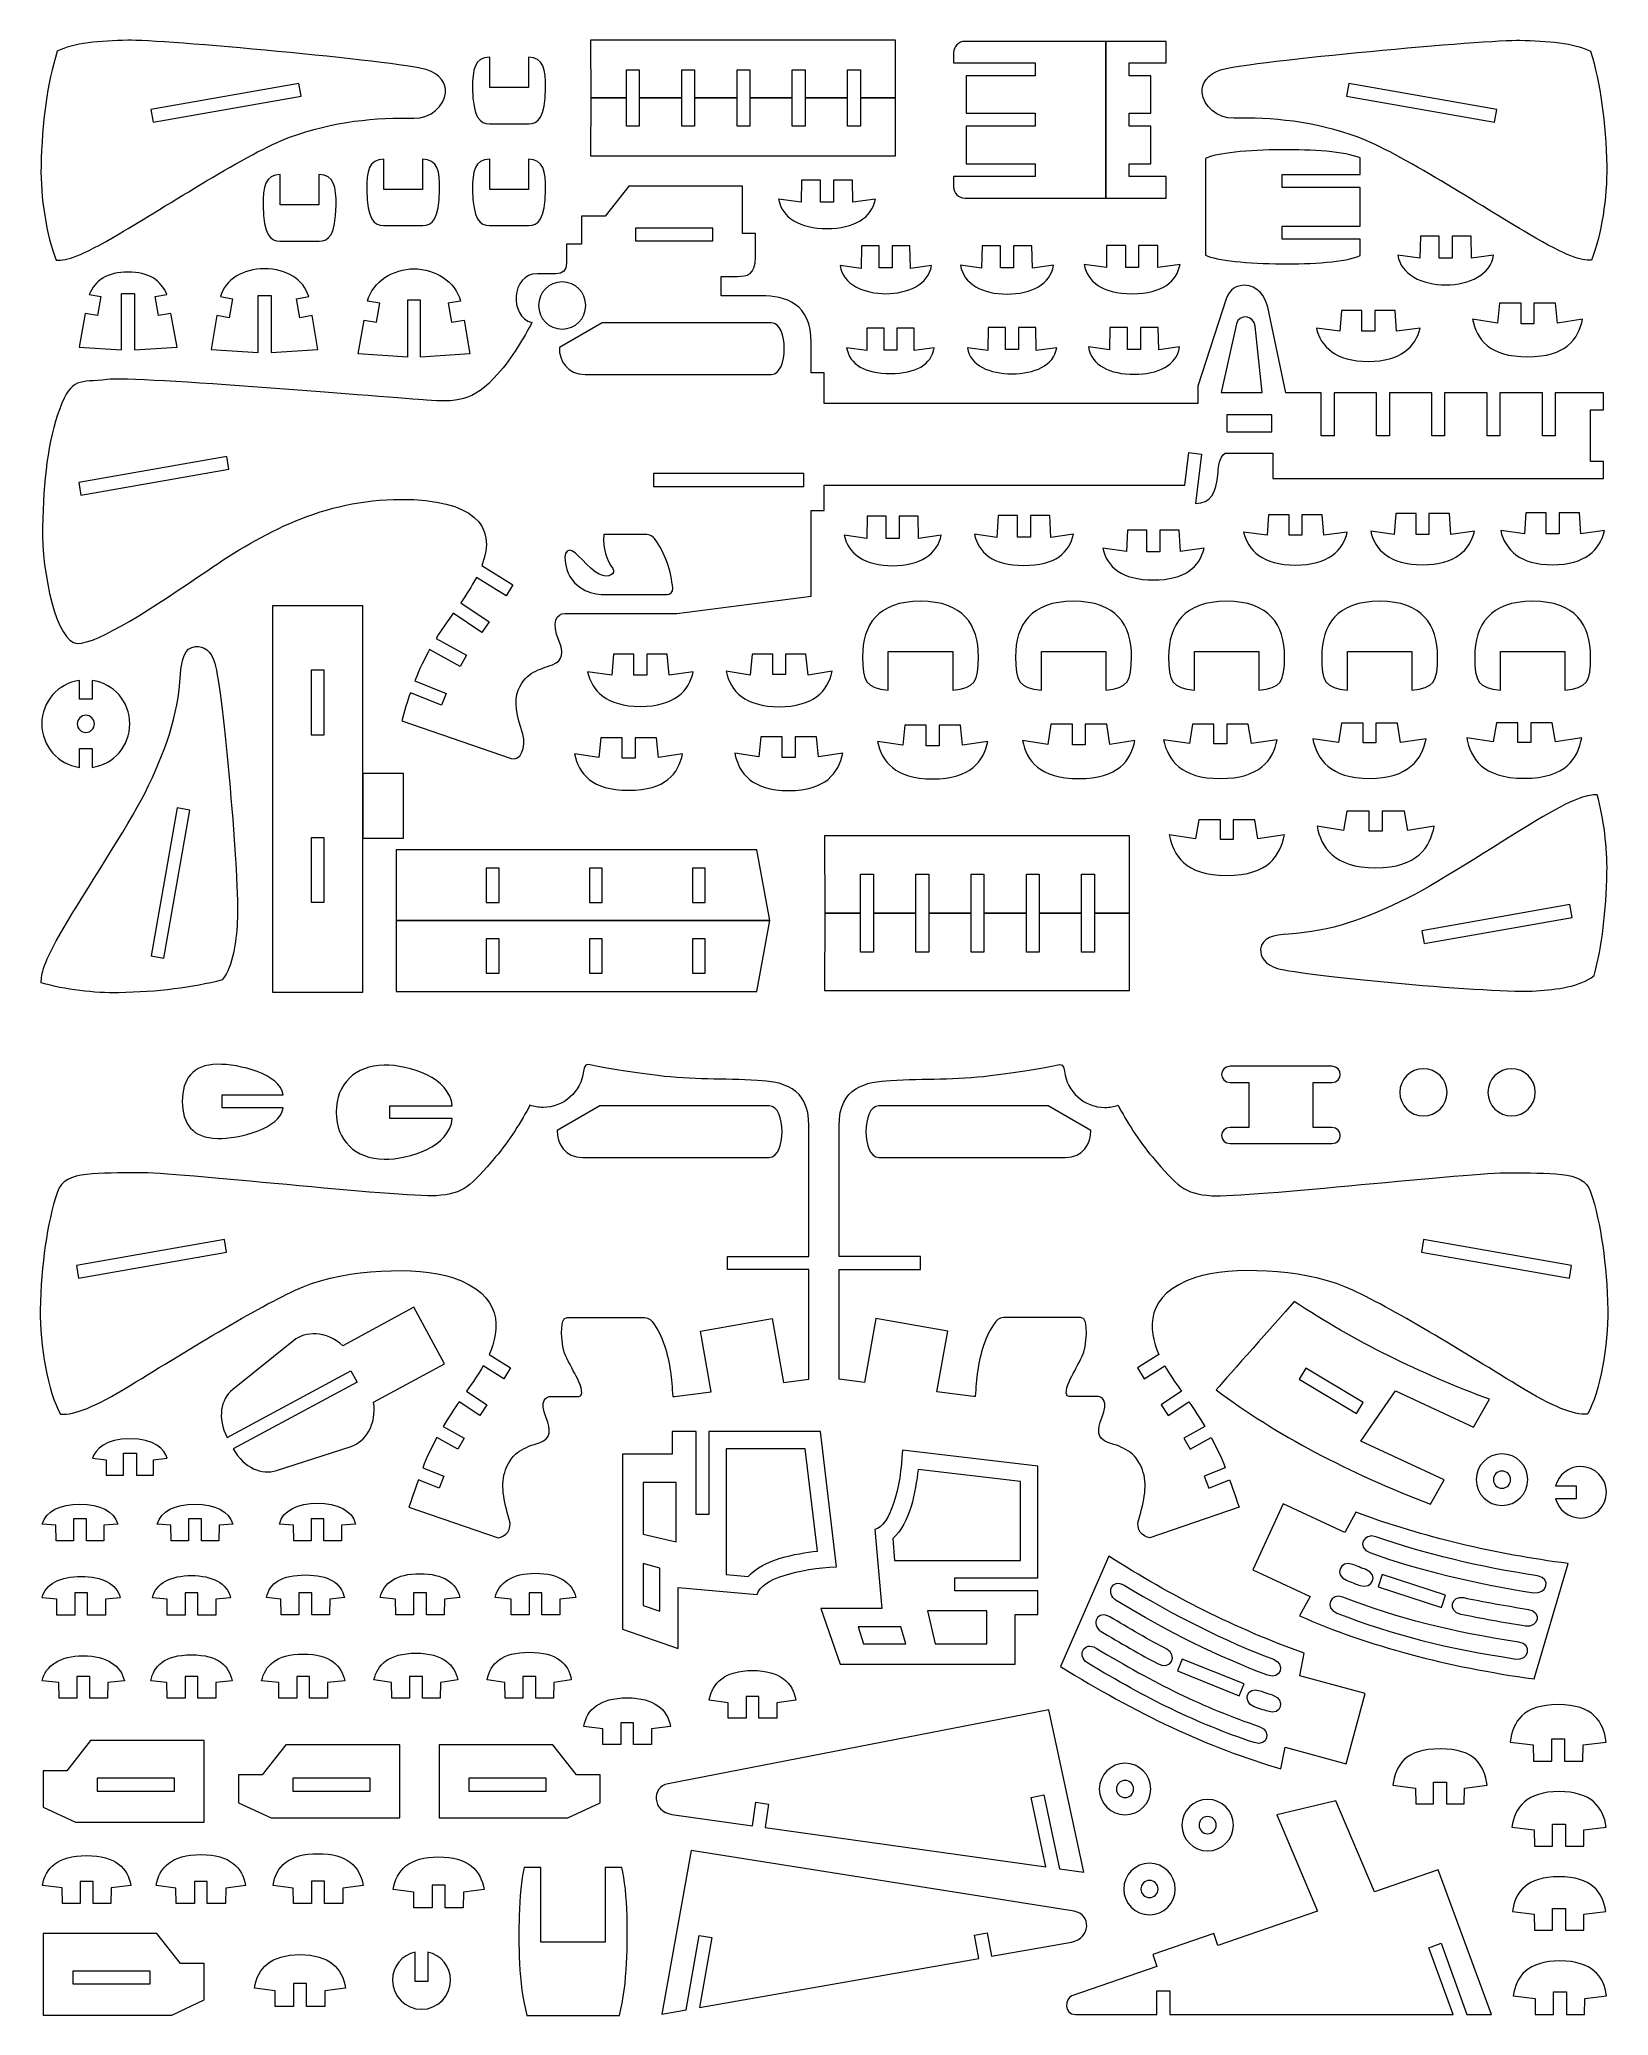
# Model space of a CAD drawing. Header units: millimetres. Extents: x -183 to 183, y -230 to 231.
import ezdxf

# ---------------------------------------------------------------- set-up
doc = ezdxf.new("R2010")
doc.units = ezdxf.units.MM
doc.header["$MEASUREMENT"] = 0
doc.layers.add('layer 1', color=7, linetype='Continuous')

msp = doc.modelspace()

# ---------------------------------------------------------------- linework, layer by layer
at = {"layer": 'layer 1', "lineweight": 9}
for points, knots in [([(-178.9952, 179.1229), (-181.3011, 184.8238), (-182.7079, 194.0207), (-182.5567, 200.9775), (-182.5567, 200.9775), (-182.3289, 211.455), (-181.1145, 220.3838), (-178.7857, 227.8803), (-178.7857, 227.8803), (-175.0664, 229.8171), (-168.7259, 230.2933), (-162.3157, 230.445), (-162.3157, 230.445), (-154.9953, 230.6179), (-99.6661, 225.6261), (-92.6821, 223.5941), (-92.6821, 223.5941), (-89.3269, 222.6204), (-88.0579, 220.2991), (-88.2061, 218.2107), (-88.2061, 218.2107), (-88.4231, 215.1592), (-91.6831, 212.1676), (-95.547, 212.2734), (-95.547, 212.2734), (-104.0899, 212.5027), (-114.4923, 211.5467), (-124.5828, 207.8284), (-124.5828, 207.8284), (-134.0344, 204.343), (-153.5121, 191.6042), (-164.3262, 185.2789), (-164.3262, 185.2789), (-173.7212, 179.7826), (-176.3389, 179.1476), (-178.9952, 179.1229)], [0, 0, 0, 0, 0.1, 0.1, 0.1, 0.1, 0.2, 0.2, 0.2, 0.2, 0.3, 0.3, 0.3, 0.3, 0.4, 0.4, 0.4, 0.4, 0.5, 0.5, 0.5, 0.5, 0.6, 0.6, 0.6, 0.6, 0.7, 0.7, 0.7, 0.7, 0.8, 0.8, 0.8, 0.8, 1, 1, 1, 1]), ([(-54.3691, 230.4979), (-54.3691, 230.4979), (16.7474, 230.4979), (16.7474, 230.4979), (16.7474, 230.4979), (16.7474, 230.4979), (16.7474, 216.976), (16.7474, 216.976), (16.7474, 216.976), (16.7474, 216.976), (8.5845, 216.976), (8.5845, 216.976), (8.5845, 216.976), (8.5845, 216.976), (8.5845, 223.5517), (8.5845, 223.5517), (8.5845, 223.5517), (8.5845, 223.5517), (5.5795, 223.5517), (5.5795, 223.5517), (5.5795, 223.5517), (5.5795, 223.5517), (5.5795, 216.976), (5.5795, 216.976), (5.5795, 216.976), (5.5795, 216.976), (-4.3117, 216.976), (-4.3117, 216.976), (-4.3117, 216.976), (-4.3117, 216.976), (-4.3117, 223.5517), (-4.3117, 223.5517), (-4.3117, 223.5517), (-4.3117, 223.5517), (-7.3166, 223.5517), (-7.3166, 223.5517), (-7.3166, 223.5517), (-7.3166, 223.5517), (-7.3166, 216.976), (-7.3166, 216.976), (-7.3166, 216.976), (-7.3166, 216.976), (-17.2078, 216.976), (-17.2078, 216.976), (-17.2078, 216.976), (-17.2078, 216.976), (-17.2078, 223.5517), (-17.2078, 223.5517), (-17.2078, 223.5517), (-17.2078, 223.5517), (-20.2128, 223.5517), (-20.2128, 223.5517), (-20.2128, 223.5517), (-20.2128, 223.5517), (-20.2128, 216.976), (-20.2128, 216.976), (-20.2128, 216.976), (-20.2128, 216.976), (-30.1039, 216.976), (-30.1039, 216.976), (-30.1039, 216.976), (-30.1039, 216.976), (-30.1039, 223.5517), (-30.1039, 223.5517), (-30.1039, 223.5517), (-30.1039, 223.5517), (-33.1089, 223.5517), (-33.1089, 223.5517), (-33.1089, 223.5517), (-33.1089, 223.5517), (-33.1089, 216.976), (-33.1089, 216.976), (-33.1089, 216.976), (-33.1089, 216.976), (-43.0001, 216.976), (-43.0001, 216.976), (-43.0001, 216.976), (-43.0001, 216.976), (-43.0004, 223.5517), (-43.0004, 223.5517), (-43.0004, 223.5517), (-43.0004, 223.5517), (-46.0054, 223.5517), (-46.0054, 223.5517), (-46.0054, 223.5517), (-46.0054, 223.5517), (-46.0054, 216.976), (-46.0054, 216.976), (-46.0054, 216.976), (-46.0054, 216.976), (-54.3303, 216.976), (-54.3303, 216.976), (-54.3303, 216.976), (-54.3303, 216.976), (-54.3691, 230.4979), (-54.3691, 230.4979)], [0, 0, 0, 0, 0.04, 0.04, 0.04, 0.04, 0.08, 0.08, 0.08, 0.08, 0.12, 0.12, 0.12, 0.12, 0.16, 0.16, 0.16, 0.16, 0.2, 0.2, 0.2, 0.2, 0.24, 0.24, 0.24, 0.24, 0.28, 0.28, 0.28, 0.28, 0.32, 0.32, 0.32, 0.32, 0.36, 0.36, 0.36, 0.36, 0.4, 0.4, 0.4, 0.4, 0.44, 0.44, 0.44, 0.44, 0.48, 0.48, 0.48, 0.48, 0.52, 0.52, 0.52, 0.52, 0.56, 0.56, 0.56, 0.56, 0.6, 0.6, 0.6, 0.6, 0.64, 0.64, 0.64, 0.64, 0.68, 0.68, 0.68, 0.68, 0.72, 0.72, 0.72, 0.72, 0.76, 0.76, 0.76, 0.76, 0.8, 0.8, 0.8, 0.8, 0.84, 0.84, 0.84, 0.84, 0.88, 0.88, 0.88, 0.88, 0.92, 0.92, 0.92, 0.92, 1, 1, 1, 1]), ([(179.0806, 179.1229), (181.3842, 184.8238), (182.7918, 194.0207), (182.6401, 200.9775), (182.6401, 200.9775), (182.4143, 211.455), (181.1972, 220.3838), (178.8689, 227.8803), (178.8689, 227.8803), (175.1506, 229.8171), (168.8105, 230.2933), (162.4002, 230.445), (162.4002, 230.445), (155.0797, 230.6179), (99.7504, 225.6261), (92.7668, 223.5941), (92.7668, 223.5941), (89.4112, 222.6204), (88.1422, 220.2991), (88.2907, 218.2107), (88.2907, 218.2107), (88.5073, 215.1592), (91.7677, 212.1676), (95.6317, 212.2734), (95.6317, 212.2734), (104.1746, 212.5027), (114.5766, 211.5467), (124.6671, 207.8284), (124.6671, 207.8284), (134.1187, 204.343), (153.5966, 191.6042), (164.4107, 185.2789), (164.4107, 185.2789), (173.8065, 179.7826), (176.4242, 179.1476), (179.0806, 179.1229)], [0, 0, 0, 0, 0.1, 0.1, 0.1, 0.1, 0.2, 0.2, 0.2, 0.2, 0.3, 0.3, 0.3, 0.3, 0.4, 0.4, 0.4, 0.4, 0.5, 0.5, 0.5, 0.5, 0.6, 0.6, 0.6, 0.6, 0.7, 0.7, 0.7, 0.7, 0.8, 0.8, 0.8, 0.8, 1, 1, 1, 1]), ([(-77.8951, 219.4101), (-77.8951, 219.4101), (-68.8806, 219.4101), (-68.8806, 219.4101), (-68.8806, 219.4101), (-68.8806, 219.4101), (-68.8806, 226.501), (-68.8806, 226.501), (-68.8806, 226.501), (-65.3151, 226.4269), (-64.8353, 223.6047), (-64.8762, 219.3255), (-64.8762, 219.3255), (-64.9425, 212.3863), (-66.6542, 210.947), (-68.7966, 210.9752), (-68.7966, 210.9752), (-68.7966, 210.9752), (-77.9794, 210.9752), (-77.9794, 210.9752), (-77.9794, 210.9752), (-80.1218, 210.947), (-81.8332, 212.3863), (-81.8998, 219.3255), (-81.8998, 219.3255), (-81.9408, 223.6047), (-81.461, 226.4269), (-77.8951, 226.501), (-77.8951, 226.501), (-77.8951, 226.501), (-77.8951, 219.4101), (-77.8951, 219.4101)], [0, 0, 0, 0, 0.11111111, 0.11111111, 0.11111111, 0.11111111, 0.22222222, 0.22222222, 0.22222222, 0.22222222, 0.33333333, 0.33333333, 0.33333333, 0.33333333, 0.44444444, 0.44444444, 0.44444444, 0.44444444, 0.55555556, 0.55555556, 0.55555556, 0.55555556, 0.66666667, 0.66666667, 0.66666667, 0.66666667, 0.77777778, 0.77777778, 0.77777778, 0.77777778, 1, 1, 1, 1]), ([(65.8251, 193.6185), (65.8251, 193.6185), (32.9339, 193.6185), (32.9339, 193.6185), (32.9339, 193.6185), (31.4671, 193.6185), (30.2669, 194.8109), (30.2669, 196.2714), (30.2669, 196.2714), (30.2669, 196.2714), (30.2669, 198.6245), (30.2669, 198.6245), (30.2669, 198.6245), (30.2669, 198.6245), (49.3564, 198.6245), (49.3564, 198.6245), (49.3564, 198.6245), (49.3564, 198.6245), (49.3564, 201.6301), (49.3564, 201.6301), (49.3564, 201.6301), (49.3564, 201.6301), (33.2719, 201.6301), (33.2719, 201.6301), (33.2719, 201.6301), (33.2719, 201.6301), (33.2719, 210.3931), (33.2719, 210.3931), (33.2719, 210.3931), (33.2719, 210.3931), (49.3564, 210.3931), (49.3564, 210.3931), (49.3564, 210.3931), (49.3564, 210.3931), (49.3564, 213.3988), (49.3564, 213.3988), (49.3564, 213.3988), (49.3564, 213.3988), (33.2719, 213.3988), (33.2719, 213.3988), (33.2719, 213.3988), (33.2719, 213.3988), (33.2719, 222.1653), (33.2719, 222.1653), (33.2719, 222.1653), (33.2719, 222.1653), (49.3564, 222.1653), (49.3564, 222.1653), (49.3564, 222.1653), (49.3564, 222.1653), (49.3564, 225.1675), (49.3564, 225.1675), (49.3564, 225.1675), (49.3564, 225.1675), (30.2669, 225.1675), (30.2669, 225.1675), (30.2669, 225.1675), (30.2669, 225.1675), (30.2669, 227.5205), (30.2669, 227.5205), (30.2669, 227.5205), (30.2669, 228.981), (31.4671, 230.1769), (32.9339, 230.1769), (32.9339, 230.1769), (32.9339, 230.1769), (65.8251, 230.1769), (65.8251, 230.1769), (65.8251, 230.1769), (65.8251, 230.1769), (65.8251, 193.6185), (65.8251, 193.6185)], [0, 0, 0, 0, 0.05263158, 0.05263158, 0.05263158, 0.05263158, 0.10526316, 0.10526316, 0.10526316, 0.10526316, 0.15789474, 0.15789474, 0.15789474, 0.15789474, 0.21052632, 0.21052632, 0.21052632, 0.21052632, 0.26315789, 0.26315789, 0.26315789, 0.26315789, 0.31578947, 0.31578947, 0.31578947, 0.31578947, 0.36842105, 0.36842105, 0.36842105, 0.36842105, 0.42105263, 0.42105263, 0.42105263, 0.42105263, 0.47368421, 0.47368421, 0.47368421, 0.47368421, 0.52631579, 0.52631579, 0.52631579, 0.52631579, 0.57894737, 0.57894737, 0.57894737, 0.57894737, 0.63157895, 0.63157895, 0.63157895, 0.63157895, 0.68421053, 0.68421053, 0.68421053, 0.68421053, 0.73684211, 0.73684211, 0.73684211, 0.73684211, 0.78947368, 0.78947368, 0.78947368, 0.78947368, 0.84210526, 0.84210526, 0.84210526, 0.84210526, 0.89473684, 0.89473684, 0.89473684, 0.89473684, 1, 1, 1, 1]), ([(65.8251, 230.1769), (65.8251, 230.1769), (79.8481, 230.1769), (79.8481, 230.1769), (79.8481, 230.1769), (79.8481, 230.1769), (79.8481, 225.1675), (79.8481, 225.1675), (79.8481, 225.1675), (79.8481, 225.1675), (71.2759, 225.1675), (71.2759, 225.1675), (71.2759, 225.1675), (71.2759, 225.1675), (71.2759, 222.1653), (71.2759, 222.1653), (71.2759, 222.1653), (71.2759, 222.1653), (76.3425, 222.1653), (76.3425, 222.1653), (76.3425, 222.1653), (76.3425, 222.1653), (76.3425, 213.3988), (76.3425, 213.3988), (76.3425, 213.3988), (76.3425, 213.3988), (71.2759, 213.3988), (71.2759, 213.3988), (71.2759, 213.3988), (71.2759, 213.3988), (71.2759, 210.3931), (71.2759, 210.3931), (71.2759, 210.3931), (71.2759, 210.3931), (76.3425, 210.3931), (76.3425, 210.3931), (76.3425, 210.3931), (76.3425, 210.3931), (76.3425, 201.6301), (76.3425, 201.6301), (76.3425, 201.6301), (76.3425, 201.6301), (71.2759, 201.6301), (71.2759, 201.6301), (71.2759, 201.6301), (71.2759, 201.6301), (71.2759, 198.6245), (71.2759, 198.6245), (71.2759, 198.6245), (71.2759, 198.6245), (79.8481, 198.6245), (79.8481, 198.6245), (79.8481, 198.6245), (79.8481, 198.6245), (79.8481, 193.6185), (79.8481, 193.6185), (79.8481, 193.6185), (79.8481, 193.6185), (65.8251, 193.6185), (65.8251, 193.6185), (65.8251, 193.6185), (65.8251, 193.6185), (65.8251, 230.1769), (65.8251, 230.1769)], [0, 0, 0, 0, 0.05882353, 0.05882353, 0.05882353, 0.05882353, 0.11764706, 0.11764706, 0.11764706, 0.11764706, 0.17647059, 0.17647059, 0.17647059, 0.17647059, 0.23529412, 0.23529412, 0.23529412, 0.23529412, 0.29411765, 0.29411765, 0.29411765, 0.29411765, 0.35294118, 0.35294118, 0.35294118, 0.35294118, 0.41176471, 0.41176471, 0.41176471, 0.41176471, 0.47058824, 0.47058824, 0.47058824, 0.47058824, 0.52941176, 0.52941176, 0.52941176, 0.52941176, 0.58823529, 0.58823529, 0.58823529, 0.58823529, 0.64705882, 0.64705882, 0.64705882, 0.64705882, 0.70588235, 0.70588235, 0.70588235, 0.70588235, 0.76470588, 0.76470588, 0.76470588, 0.76470588, 0.82352941, 0.82352941, 0.82352941, 0.82352941, 0.88235294, 0.88235294, 0.88235294, 0.88235294, 1, 1, 1, 1]), ([(-156.919, 214.2666), (-156.919, 214.2666), (-122.3941, 220.3556), (-122.3941, 220.3556), (-122.3941, 220.3556), (-122.3941, 220.3556), (-121.8724, 217.3958), (-121.8724, 217.3958), (-121.8724, 217.3958), (-121.8724, 217.3958), (-156.3973, 211.3068), (-156.3973, 211.3068), (-156.3973, 211.3068), (-156.3973, 211.3068), (-156.919, 214.2666), (-156.919, 214.2666)], [0, 0, 0, 0, 0.2, 0.2, 0.2, 0.2, 0.4, 0.4, 0.4, 0.4, 0.6, 0.6, 0.6, 0.6, 1, 1, 1, 1]), ([(-54.3303, 216.976), (-54.3303, 216.976), (-46.0054, 216.976), (-46.0054, 216.976), (-46.0054, 216.976), (-46.0054, 216.976), (-46.0054, 210.4002), (-46.0054, 210.4002), (-46.0054, 210.4002), (-46.0054, 210.4002), (-43.0004, 210.4002), (-43.0004, 210.4002), (-43.0004, 210.4002), (-43.0004, 210.4002), (-43.0001, 216.976), (-43.0001, 216.976), (-43.0001, 216.976), (-43.0001, 216.976), (-33.1089, 216.976), (-33.1089, 216.976), (-33.1089, 216.976), (-33.1089, 216.976), (-33.1089, 210.4002), (-33.1089, 210.4002), (-33.1089, 210.4002), (-33.1089, 210.4002), (-30.1039, 210.4002), (-30.1039, 210.4002), (-30.1039, 210.4002), (-30.1039, 210.4002), (-30.1039, 216.976), (-30.1039, 216.976), (-30.1039, 216.976), (-30.1039, 216.976), (-20.2128, 216.976), (-20.2128, 216.976), (-20.2128, 216.976), (-20.2128, 216.976), (-20.2128, 210.4002), (-20.2128, 210.4002), (-20.2128, 210.4002), (-20.2128, 210.4002), (-17.2078, 210.4002), (-17.2078, 210.4002), (-17.2078, 210.4002), (-17.2078, 210.4002), (-17.2078, 216.976), (-17.2078, 216.976), (-17.2078, 216.976), (-17.2078, 216.976), (-7.3166, 216.976), (-7.3166, 216.976), (-7.3166, 216.976), (-7.3166, 216.976), (-7.3166, 210.4002), (-7.3166, 210.4002), (-7.3166, 210.4002), (-7.3166, 210.4002), (-4.3117, 210.4002), (-4.3117, 210.4002), (-4.3117, 210.4002), (-4.3117, 210.4002), (-4.3117, 216.976), (-4.3117, 216.976), (-4.3117, 216.976), (-4.3117, 216.976), (5.5795, 216.976), (5.5795, 216.976), (5.5795, 216.976), (5.5795, 216.976), (5.5795, 210.4002), (5.5795, 210.4002), (5.5795, 210.4002), (5.5795, 210.4002), (8.5845, 210.4002), (8.5845, 210.4002), (8.5845, 210.4002), (8.5845, 210.4002), (8.5845, 216.976), (8.5845, 216.976), (8.5845, 216.976), (8.5845, 216.976), (16.7474, 216.976), (16.7474, 216.976), (16.7474, 216.976), (16.7474, 216.976), (16.7474, 203.454), (16.7474, 203.454), (16.7474, 203.454), (16.7474, 203.454), (-54.3691, 203.454), (-54.3691, 203.454), (-54.3691, 203.454), (-54.3691, 203.454), (-54.3303, 216.976), (-54.3303, 216.976)], [0, 0, 0, 0, 0.04, 0.04, 0.04, 0.04, 0.08, 0.08, 0.08, 0.08, 0.12, 0.12, 0.12, 0.12, 0.16, 0.16, 0.16, 0.16, 0.2, 0.2, 0.2, 0.2, 0.24, 0.24, 0.24, 0.24, 0.28, 0.28, 0.28, 0.28, 0.32, 0.32, 0.32, 0.32, 0.36, 0.36, 0.36, 0.36, 0.4, 0.4, 0.4, 0.4, 0.44, 0.44, 0.44, 0.44, 0.48, 0.48, 0.48, 0.48, 0.52, 0.52, 0.52, 0.52, 0.56, 0.56, 0.56, 0.56, 0.6, 0.6, 0.6, 0.6, 0.64, 0.64, 0.64, 0.64, 0.68, 0.68, 0.68, 0.68, 0.72, 0.72, 0.72, 0.72, 0.76, 0.76, 0.76, 0.76, 0.8, 0.8, 0.8, 0.8, 0.84, 0.84, 0.84, 0.84, 0.88, 0.88, 0.88, 0.88, 0.92, 0.92, 0.92, 0.92, 1, 1, 1, 1]), ([(156.4816, 211.3068), (156.4816, 211.3068), (121.9567, 217.3958), (121.9567, 217.3958), (121.9567, 217.3958), (121.9567, 217.3958), (122.4788, 220.3556), (122.4788, 220.3556), (122.4788, 220.3556), (122.4788, 220.3556), (157.0034, 214.2666), (157.0034, 214.2666), (157.0034, 214.2666), (157.0034, 214.2666), (156.4816, 211.3068), (156.4816, 211.3068)], [0, 0, 0, 0, 0.2, 0.2, 0.2, 0.2, 0.4, 0.4, 0.4, 0.4, 0.6, 0.6, 0.6, 0.6, 1, 1, 1, 1]), ([(125.1507, 187.0851), (125.1507, 187.0851), (106.9679, 187.0851), (106.9679, 187.0851), (106.9679, 187.0851), (106.9679, 187.0851), (106.9679, 184.0794), (106.9679, 184.0794), (106.9679, 184.0794), (106.9679, 184.0794), (125.1507, 184.0794), (125.1507, 184.0794), (125.1507, 184.0794), (125.1507, 184.0794), (125.1507, 180.1989), (125.1507, 180.1989), (125.1507, 180.1989), (121.5344, 178.629), (113.9359, 178.2586), (106.8454, 178.2833), (106.8454, 178.2833), (99.0582, 178.3115), (91.537, 179.0665), (89.0919, 180.2941), (89.0919, 180.2941), (89.0919, 180.2941), (89.0919, 202.886), (89.0919, 202.886), (89.0919, 202.886), (91.537, 204.1137), (99.0582, 204.8686), (106.8454, 204.8969), (106.8454, 204.8969), (113.9359, 204.9251), (121.5344, 204.5547), (125.1507, 202.9813), (125.1507, 202.9813), (125.1507, 202.9813), (125.1507, 199.1042), (125.1507, 199.1042), (125.1507, 199.1042), (125.1507, 199.1042), (106.9679, 199.1042), (106.9679, 199.1042), (106.9679, 199.1042), (106.9679, 199.1042), (106.9679, 196.0986), (106.9679, 196.0986), (106.9679, 196.0986), (106.9679, 196.0986), (125.1507, 196.0986), (125.1507, 196.0986), (125.1507, 196.0986), (125.1507, 196.0986), (125.1507, 187.0851), (125.1507, 187.0851)], [0, 0, 0, 0, 0.06666667, 0.06666667, 0.06666667, 0.06666667, 0.13333333, 0.13333333, 0.13333333, 0.13333333, 0.2, 0.2, 0.2, 0.2, 0.26666667, 0.26666667, 0.26666667, 0.26666667, 0.33333333, 0.33333333, 0.33333333, 0.33333333, 0.4, 0.4, 0.4, 0.4, 0.46666667, 0.46666667, 0.46666667, 0.46666667, 0.53333333, 0.53333333, 0.53333333, 0.53333333, 0.6, 0.6, 0.6, 0.6, 0.66666667, 0.66666667, 0.66666667, 0.66666667, 0.73333333, 0.73333333, 0.73333333, 0.73333333, 0.8, 0.8, 0.8, 0.8, 0.86666667, 0.86666667, 0.86666667, 0.86666667, 1, 1, 1, 1]), ([(-126.7513, 192.0275), (-126.7513, 192.0275), (-117.7364, 192.0275), (-117.7364, 192.0275), (-117.7364, 192.0275), (-117.7364, 192.0275), (-117.7364, 199.1184), (-117.7364, 199.1184), (-117.7364, 199.1184), (-114.1709, 199.0443), (-113.6915, 196.2256), (-113.7324, 191.9464), (-113.7324, 191.9464), (-113.7987, 185.0072), (-115.51, 183.5644), (-117.6528, 183.5961), (-117.6528, 183.5961), (-117.6528, 183.5961), (-126.8353, 183.5961), (-126.8353, 183.5961), (-126.8353, 183.5961), (-128.978, 183.5644), (-130.6894, 185.0072), (-130.7557, 191.9464), (-130.7557, 191.9464), (-130.7966, 196.2256), (-130.3172, 199.0443), (-126.7513, 199.1184), (-126.7513, 199.1184), (-126.7513, 199.1184), (-126.7513, 192.0275), (-126.7513, 192.0275)], [0, 0, 0, 0, 0.11111111, 0.11111111, 0.11111111, 0.11111111, 0.22222222, 0.22222222, 0.22222222, 0.22222222, 0.33333333, 0.33333333, 0.33333333, 0.33333333, 0.44444444, 0.44444444, 0.44444444, 0.44444444, 0.55555556, 0.55555556, 0.55555556, 0.55555556, 0.66666667, 0.66666667, 0.66666667, 0.66666667, 0.77777778, 0.77777778, 0.77777778, 0.77777778, 1, 1, 1, 1]), ([(-102.5917, 195.6505), (-102.5917, 195.6505), (-93.5771, 195.6505), (-93.5771, 195.6505), (-93.5771, 195.6505), (-93.5771, 195.6505), (-93.5771, 202.7414), (-93.5771, 202.7414), (-93.5771, 202.7414), (-90.0116, 202.6673), (-89.5318, 199.8486), (-89.5728, 195.5694), (-89.5728, 195.5694), (-89.6391, 188.6303), (-91.3508, 187.1874), (-93.4932, 187.2192), (-93.4932, 187.2192), (-93.4932, 187.2192), (-102.6756, 187.2192), (-102.6756, 187.2192), (-102.6756, 187.2192), (-104.8184, 187.1874), (-106.5297, 188.6303), (-106.5961, 195.5694), (-106.5961, 195.5694), (-106.6373, 199.8486), (-106.1575, 202.6673), (-102.5917, 202.7414), (-102.5917, 202.7414), (-102.5917, 202.7414), (-102.5917, 195.6505), (-102.5917, 195.6505)], [0, 0, 0, 0, 0.11111111, 0.11111111, 0.11111111, 0.11111111, 0.22222222, 0.22222222, 0.22222222, 0.22222222, 0.33333333, 0.33333333, 0.33333333, 0.33333333, 0.44444444, 0.44444444, 0.44444444, 0.44444444, 0.55555556, 0.55555556, 0.55555556, 0.55555556, 0.66666667, 0.66666667, 0.66666667, 0.66666667, 0.77777778, 0.77777778, 0.77777778, 0.77777778, 1, 1, 1, 1]), ([(-77.8951, 195.6505), (-77.8951, 195.6505), (-68.8806, 195.6505), (-68.8806, 195.6505), (-68.8806, 195.6505), (-68.8806, 195.6505), (-68.8806, 202.7414), (-68.8806, 202.7414), (-68.8806, 202.7414), (-65.3151, 202.6673), (-64.8353, 199.8486), (-64.8762, 195.5694), (-64.8762, 195.5694), (-64.9425, 188.6303), (-66.6542, 187.1874), (-68.7966, 187.2192), (-68.7966, 187.2192), (-68.7966, 187.2192), (-77.9794, 187.2192), (-77.9794, 187.2192), (-77.9794, 187.2192), (-80.1218, 187.1874), (-81.8332, 188.6303), (-81.8998, 195.5694), (-81.8998, 195.5694), (-81.9408, 199.8486), (-81.461, 202.6673), (-77.8951, 202.7414), (-77.8951, 202.7414), (-77.8951, 202.7414), (-77.8951, 195.6505), (-77.8951, 195.6505)], [0, 0, 0, 0, 0.11111111, 0.11111111, 0.11111111, 0.11111111, 0.22222222, 0.22222222, 0.22222222, 0.22222222, 0.33333333, 0.33333333, 0.33333333, 0.33333333, 0.44444444, 0.44444444, 0.44444444, 0.44444444, 0.55555556, 0.55555556, 0.55555556, 0.55555556, 0.66666667, 0.66666667, 0.66666667, 0.66666667, 0.77777778, 0.77777778, 0.77777778, 0.77777778, 1, 1, 1, 1]), ([(181.9063, 148.2125), (181.9063, 148.2125), (181.9063, 144.205), (181.9063, 144.205), (181.9063, 144.205), (181.9063, 144.205), (178.9007, 144.205), (178.9007, 144.205), (178.9007, 144.205), (178.9007, 144.205), (178.9007, 132.1858), (178.9007, 132.1858), (178.9007, 132.1858), (178.9007, 132.1858), (181.9063, 132.1858), (181.9063, 132.1858), (181.9063, 132.1858), (181.9063, 132.1858), (181.9063, 128.1783), (181.9063, 128.1783), (181.9063, 128.1783), (181.9063, 128.1783), (104.7789, 128.1783), (104.7789, 128.1783), (104.7789, 128.1783), (104.7789, 128.1783), (104.7789, 134.1155), (104.7789, 134.1155), (104.7789, 134.1155), (104.7789, 134.1155), (93.6434, 134.1155), (93.6434, 134.1155), (93.6434, 134.1155), (92.2538, 133.1454), (92.1004, 131.0922), (91.9819, 129.5964), (91.9819, 129.5964), (91.5832, 124.5729), (90.3436, 122.5127), (86.7159, 122.3472), (86.7159, 122.3472), (86.7159, 122.3472), (88.1316, 133.8792), (88.1316, 133.8792), (88.1316, 133.8792), (88.1316, 133.8792), (85.1489, 134.246), (85.1489, 134.246), (85.1489, 134.246), (85.1489, 134.246), (84.2197, 126.6754), (84.2197, 126.6754), (84.2197, 126.6754), (84.2197, 126.6754), (0.1072, 126.6754), (0.1072, 126.6754), (0.1072, 126.6754), (0.1072, 126.6754), (0.1072, 120.7653), (0.1072, 120.7653), (0.1072, 120.7653), (0.1072, 120.7653), (-2.8977, 120.7653), (-2.8977, 120.7653), (-2.8977, 120.7653), (-2.8977, 120.7653), (-2.8977, 100.7325), (-2.8977, 100.7325), (-2.8977, 100.7325), (-2.8977, 100.7325), (-34.2628, 96.726), (-34.2628, 96.726), (-34.2628, 96.726), (-34.2628, 96.726), (-60.3843, 96.726), (-60.3843, 96.726), (-60.3843, 96.726), (-62.3044, 96.726), (-63.5251, 94.5511), (-61.7827, 90.4321), (-61.7827, 90.4321), (-60.6002, 87.6363), (-60.7131, 85.7659), (-63.2492, 84.7686), (-63.2492, 84.7686), (-66.2813, 83.5762), (-69.4129, 83.2566), (-71.2378, 78.825), (-71.2378, 78.825), (-72.3505, 76.1227), (-71.5144, 72.8835), (-70.1943, 68.5225), (-70.1943, 68.5225), (-69.3029, 65.5768), (-70.6745, 62.1481), (-72.8846, 62.9049), (-72.8846, 62.9049), (-72.8846, 62.9049), (-98.4289, 71.6523), (-98.4289, 71.6523), (-98.4289, 71.6523), (-97.7798, 74.065), (-97.1035, 76.2416), (-96.4068, 78.2239), (-96.4068, 78.2239), (-96.4068, 78.2239), (-89.1614, 75.2965), (-89.1614, 75.2965), (-89.1614, 75.2965), (-89.1614, 75.2965), (-88.0357, 78.0831), (-88.0357, 78.0831), (-88.0357, 78.0831), (-88.0357, 78.0831), (-95.3544, 81.0397), (-95.3544, 81.0397), (-95.3544, 81.0397), (-94.2397, 83.8447), (-93.0843, 86.2245), (-91.9138, 88.3278), (-91.9138, 88.3278), (-91.9138, 88.3278), (-84.7997, 84.3844), (-84.7997, 84.3844), (-84.7997, 84.3844), (-84.7997, 84.3844), (-83.3427, 87.0126), (-83.3427, 87.0126), (-83.3427, 87.0126), (-83.3427, 87.0126), (-90.3873, 90.9172), (-90.3873, 90.9172), (-90.3873, 90.9172), (-89.0471, 93.0702), (-87.7034, 94.9508), (-86.3939, 96.7803), (-86.3939, 96.7803), (-86.3939, 96.7803), (-79.7031, 92.2673), (-79.7031, 92.2673), (-79.7031, 92.2673), (-79.7031, 92.2673), (-78.0228, 94.7586), (-78.0228, 94.7586), (-78.0228, 94.7586), (-78.0228, 94.7586), (-84.6554, 99.2321), (-84.6554, 99.2321), (-84.6554, 99.2321), (-83.3737, 101.0765), (-82.145, 102.9702), (-81.0087, 105.1401), (-81.0087, 105.1401), (-81.0087, 105.1401), (-74.0936, 100.8189), (-74.0936, 100.8189), (-74.0936, 100.8189), (-74.0936, 100.8189), (-72.5008, 103.3674), (-72.5008, 103.3674), (-72.5008, 103.3674), (-72.5008, 103.3674), (-79.7348, 107.8875), (-79.7348, 107.8875), (-79.7348, 107.8875), (-76.0868, 117.2841), (-81.7806, 123.3417), (-98.6603, 123.3417), (-98.6603, 123.3417), (-116.6368, 123.3417), (-130.9709, 115.4712), (-143.6599, 106.7767), (-143.6599, 106.7767), (-156.3492, 98.0821), (-169.2734, 89.6228), (-174.0906, 89.7403), (-174.0906, 89.7403), (-178.9078, 89.8578), (-182.4326, 106.0714), (-182.1976, 116.8809), (-182.1976, 116.8809), (-181.9627, 127.6914), (-181.0227, 136.973), (-178.2028, 144.4907), (-178.2028, 144.4907), (-175.3831, 152.0119), (-173.6205, 150.4844), (-167.1585, 151.3064), (-167.1585, 151.3064), (-160.6966, 152.1284), (-99.3655, 146.9602), (-92.6684, 146.4874), (-92.6684, 146.4874), (-85.9712, 146.0182), (-81.8589, 145.9018), (-75.9845, 152.5975), (-75.9845, 152.5975), (-72.6549, 156.3934), (-69.8542, 161.17), (-68.0523, 164.5955), (-68.0523, 164.5955), (-73.4011, 165.9572), (-72.982, 175.962), (-66.7907, 175.962), (-66.7907, 175.962), (-66.7907, 175.962), (-62.5031, 175.962), (-62.5031, 175.962), (-62.5031, 175.962), (-60.8242, 175.962), (-59.999, 176.7769), (-59.999, 178.4562), (-59.999, 178.4562), (-59.999, 178.4562), (-59.999, 182.8659), (-59.999, 182.8659), (-59.999, 182.8659), (-59.999, 182.8659), (-56.4931, 182.8659), (-56.4931, 182.8659), (-56.4931, 182.8659), (-56.4931, 182.8659), (-56.4931, 189.3782), (-56.4931, 189.3782), (-56.4931, 189.3782), (-56.4931, 189.3782), (-50.9842, 189.3782), (-50.9842, 189.3782), (-50.9842, 189.3782), (-50.9842, 189.3782), (-45.4752, 196.3879), (-45.4752, 196.3879), (-45.4752, 196.3879), (-36.4607, 196.3879), (-27.9464, 196.3879), (-18.9315, 196.3879), (-18.9315, 196.3879), (-18.9315, 196.3879), (-18.9315, 185.3706), (-18.9315, 185.3706), (-18.9315, 185.3706), (-18.9315, 185.3706), (-15.9265, 185.3706), (-15.9265, 185.3706), (-15.9265, 185.3706), (-15.9265, 185.3706), (-15.9265, 179.8144), (-15.9265, 179.8144), (-15.9265, 179.8144), (-15.9265, 175.6657), (-17.8721, 175.3552), (-20.1313, 175.3552), (-20.1313, 175.3552), (-20.1313, 175.3552), (-23.9399, 175.3552), (-23.9399, 175.3552), (-23.9399, 175.3552), (-23.9399, 175.3552), (-23.9399, 170.8467), (-23.9399, 170.8467), (-23.9399, 170.8467), (-23.9399, 170.8467), (-14.5267, 170.8467), (-14.5267, 170.8467), (-14.5267, 170.8467), (-8.9436, 170.8467), (-2.8977, 169.037), (-2.8977, 159.8683), (-2.8977, 159.8683), (-2.8977, 159.8683), (-2.8977, 152.8198), (-2.8977, 152.8198), (-2.8977, 152.8198), (-2.8977, 152.8198), (0.1072, 152.8198), (0.1072, 152.8198), (0.1072, 152.8198), (0.1072, 152.8198), (0.1072, 145.7078), (0.1072, 145.7078), (0.1072, 145.7078), (0.1072, 145.7078), (87.25, 145.7078), (87.25, 145.7078), (87.25, 145.7078), (87.25, 145.7078), (87.25, 149.7577), (87.25, 149.7577), (87.25, 149.7577), (87.25, 149.7577), (93.9084, 170.1377), (93.9084, 170.1377), (93.9084, 170.1377), (94.6686, 172.4625), (96.3263, 173.2668), (98.195, 173.2809), (98.195, 173.2809), (101.0655, 173.3091), (103.081, 170.5927), (103.5875, 168.2009), (103.5875, 168.2009), (103.5875, 168.2009), (107.8226, 148.2125), (107.8226, 148.2125), (107.8226, 148.2125), (107.8226, 148.2125), (116.0473, 148.2125), (116.0473, 148.2125), (116.0473, 148.2125), (116.0473, 148.2125), (116.0473, 138.1372), (116.0473, 138.1372), (116.0473, 138.1372), (116.0473, 138.1372), (119.0523, 138.1372), (119.0523, 138.1372), (119.0523, 138.1372), (119.0523, 138.1372), (119.0523, 148.2125), (119.0523, 148.2125), (119.0523, 148.2125), (119.0523, 148.2125), (128.9434, 148.2125), (128.9434, 148.2125), (128.9434, 148.2125), (128.9434, 148.2125), (128.9434, 138.1372), (128.9434, 138.1372), (128.9434, 138.1372), (128.9434, 138.1372), (131.9484, 138.1372), (131.9484, 138.1372), (131.9484, 138.1372), (131.9484, 138.1372), (131.9484, 148.2125), (131.9484, 148.2125), (131.9484, 148.2125), (131.9484, 148.2125), (141.8396, 148.2125), (141.8396, 148.2125), (141.8396, 148.2125), (141.8396, 148.2125), (141.8396, 138.1372), (141.8396, 138.1372), (141.8396, 138.1372), (141.8396, 138.1372), (144.8445, 138.1372), (144.8445, 138.1372), (144.8445, 138.1372), (144.8445, 138.1372), (144.8445, 148.2125), (144.8445, 148.2125), (144.8445, 148.2125), (144.8445, 148.2125), (154.7357, 148.2125), (154.7357, 148.2125), (154.7357, 148.2125), (154.7357, 148.2125), (154.7357, 138.1372), (154.7357, 138.1372), (154.7357, 138.1372), (154.7357, 138.1372), (157.7407, 138.1372), (157.7407, 138.1372), (157.7407, 138.1372), (157.7407, 138.1372), (157.7407, 148.2125), (157.7407, 148.2125), (157.7407, 148.2125), (157.7407, 148.2125), (167.6322, 148.2125), (167.6322, 148.2125), (167.6322, 148.2125), (167.6322, 148.2125), (167.6322, 138.1372), (167.6322, 138.1372), (167.6322, 138.1372), (167.6322, 138.1372), (170.6386, 138.1372), (170.6386, 138.1372), (170.6386, 138.1372), (170.6386, 138.1372), (170.6386, 148.2125), (170.6386, 148.2125), (170.6386, 148.2125), (170.6386, 148.2125), (181.9063, 148.2125), (181.9063, 148.2125)], [0, 0, 0, 0, 0.01020408, 0.01020408, 0.01020408, 0.01020408, 0.02040816, 0.02040816, 0.02040816, 0.02040816, 0.03061224, 0.03061224, 0.03061224, 0.03061224, 0.04081633, 0.04081633, 0.04081633, 0.04081633, 0.05102041, 0.05102041, 0.05102041, 0.05102041, 0.06122449, 0.06122449, 0.06122449, 0.06122449, 0.07142857, 0.07142857, 0.07142857, 0.07142857, 0.08163265, 0.08163265, 0.08163265, 0.08163265, 0.09183673, 0.09183673, 0.09183673, 0.09183673, 0.10204082, 0.10204082, 0.10204082, 0.10204082, 0.1122449, 0.1122449, 0.1122449, 0.1122449, 0.12244898, 0.12244898, 0.12244898, 0.12244898, 0.13265306, 0.13265306, 0.13265306, 0.13265306, 0.14285714, 0.14285714, 0.14285714, 0.14285714, 0.15306122, 0.15306122, 0.15306122, 0.15306122, 0.16326531, 0.16326531, 0.16326531, 0.16326531, 0.17346939, 0.17346939, 0.17346939, 0.17346939, 0.18367347, 0.18367347, 0.18367347, 0.18367347, 0.19387755, 0.19387755, 0.19387755, 0.19387755, 0.20408163, 0.20408163, 0.20408163, 0.20408163, 0.21428571, 0.21428571, 0.21428571, 0.21428571, 0.2244898, 0.2244898, 0.2244898, 0.2244898, 0.23469388, 0.23469388, 0.23469388, 0.23469388, 0.24489796, 0.24489796, 0.24489796, 0.24489796, 0.25510204, 0.25510204, 0.25510204, 0.25510204, 0.26530612, 0.26530612, 0.26530612, 0.26530612, 0.2755102, 0.2755102, 0.2755102, 0.2755102, 0.28571429, 0.28571429, 0.28571429, 0.28571429, 0.29591837, 0.29591837, 0.29591837, 0.29591837, 0.30612245, 0.30612245, 0.30612245, 0.30612245, 0.31632653, 0.31632653, 0.31632653, 0.31632653, 0.32653061, 0.32653061, 0.32653061, 0.32653061, 0.33673469, 0.33673469, 0.33673469, 0.33673469, 0.34693878, 0.34693878, 0.34693878, 0.34693878, 0.35714286, 0.35714286, 0.35714286, 0.35714286, 0.36734694, 0.36734694, 0.36734694, 0.36734694, 0.37755102, 0.37755102, 0.37755102, 0.37755102, 0.3877551, 0.3877551, 0.3877551, 0.3877551, 0.39795918, 0.39795918, 0.39795918, 0.39795918, 0.40816327, 0.40816327, 0.40816327, 0.40816327, 0.41836735, 0.41836735, 0.41836735, 0.41836735, 0.42857143, 0.42857143, 0.42857143, 0.42857143, 0.43877551, 0.43877551, 0.43877551, 0.43877551, 0.44897959, 0.44897959, 0.44897959, 0.44897959, 0.45918367, 0.45918367, 0.45918367, 0.45918367, 0.46938776, 0.46938776, 0.46938776, 0.46938776, 0.47959184, 0.47959184, 0.47959184, 0.47959184, 0.48979592, 0.48979592, 0.48979592, 0.48979592, 0.5, 0.5, 0.5, 0.5, 0.51020408, 0.51020408, 0.51020408, 0.51020408, 0.52040816, 0.52040816, 0.52040816, 0.52040816, 0.53061224, 0.53061224, 0.53061224, 0.53061224, 0.54081633, 0.54081633, 0.54081633, 0.54081633, 0.55102041, 0.55102041, 0.55102041, 0.55102041, 0.56122449, 0.56122449, 0.56122449, 0.56122449, 0.57142857, 0.57142857, 0.57142857, 0.57142857, 0.58163265, 0.58163265, 0.58163265, 0.58163265, 0.59183673, 0.59183673, 0.59183673, 0.59183673, 0.60204082, 0.60204082, 0.60204082, 0.60204082, 0.6122449, 0.6122449, 0.6122449, 0.6122449, 0.62244898, 0.62244898, 0.62244898, 0.62244898, 0.63265306, 0.63265306, 0.63265306, 0.63265306, 0.64285714, 0.64285714, 0.64285714, 0.64285714, 0.65306122, 0.65306122, 0.65306122, 0.65306122, 0.66326531, 0.66326531, 0.66326531, 0.66326531, 0.67346939, 0.67346939, 0.67346939, 0.67346939, 0.68367347, 0.68367347, 0.68367347, 0.68367347, 0.69387755, 0.69387755, 0.69387755, 0.69387755, 0.70408163, 0.70408163, 0.70408163, 0.70408163, 0.71428571, 0.71428571, 0.71428571, 0.71428571, 0.7244898, 0.7244898, 0.7244898, 0.7244898, 0.73469388, 0.73469388, 0.73469388, 0.73469388, 0.74489796, 0.74489796, 0.74489796, 0.74489796, 0.75510204, 0.75510204, 0.75510204, 0.75510204, 0.76530612, 0.76530612, 0.76530612, 0.76530612, 0.7755102, 0.7755102, 0.7755102, 0.7755102, 0.78571429, 0.78571429, 0.78571429, 0.78571429, 0.79591837, 0.79591837, 0.79591837, 0.79591837, 0.80612245, 0.80612245, 0.80612245, 0.80612245, 0.81632653, 0.81632653, 0.81632653, 0.81632653, 0.82653061, 0.82653061, 0.82653061, 0.82653061, 0.83673469, 0.83673469, 0.83673469, 0.83673469, 0.84693878, 0.84693878, 0.84693878, 0.84693878, 0.85714286, 0.85714286, 0.85714286, 0.85714286, 0.86734694, 0.86734694, 0.86734694, 0.86734694, 0.87755102, 0.87755102, 0.87755102, 0.87755102, 0.8877551, 0.8877551, 0.8877551, 0.8877551, 0.89795918, 0.89795918, 0.89795918, 0.89795918, 0.90816327, 0.90816327, 0.90816327, 0.90816327, 0.91836735, 0.91836735, 0.91836735, 0.91836735, 0.92857143, 0.92857143, 0.92857143, 0.92857143, 0.93877551, 0.93877551, 0.93877551, 0.93877551, 0.94897959, 0.94897959, 0.94897959, 0.94897959, 0.95918367, 0.95918367, 0.95918367, 0.95918367, 0.96938776, 0.96938776, 0.96938776, 0.96938776, 0.97959184, 0.97959184, 0.97959184, 0.97959184, 1, 1, 1, 1]), ([(2.2705, 197.799), (2.2705, 197.799), (6.7162, 197.799), (6.7162, 197.799), (6.7162, 197.799), (6.7162, 197.799), (6.8227, 192.6378), (6.8227, 192.6378), (6.8227, 192.6378), (6.8227, 192.6378), (12.072, 193.3963), (12.072, 193.3963), (12.072, 193.3963), (11.2497, 189.0042), (7.0718, 186.5101), (0.768, 186.5101), (0.768, 186.5101), (-5.5362, 186.5101), (-9.7141, 189.0042), (-10.5361, 193.3963), (-10.5361, 193.3963), (-10.5361, 193.3963), (-5.2871, 192.6378), (-5.2871, 192.6378), (-5.2871, 192.6378), (-5.2871, 192.6378), (-5.1802, 197.799), (-5.1802, 197.799), (-5.1802, 197.799), (-5.1802, 197.799), (-0.7345, 197.799), (-0.7345, 197.799), (-0.7345, 197.799), (-0.7345, 197.799), (-0.7345, 192.6484), (-0.7345, 192.6484), (-0.7345, 192.6484), (-0.7345, 192.6484), (2.2705, 192.6484), (2.2705, 192.6484), (2.2705, 192.6484), (2.2705, 192.6484), (2.2705, 197.799), (2.2705, 197.799)], [0, 0, 0, 0, 0.08333333, 0.08333333, 0.08333333, 0.08333333, 0.16666667, 0.16666667, 0.16666667, 0.16666667, 0.25, 0.25, 0.25, 0.25, 0.33333333, 0.33333333, 0.33333333, 0.33333333, 0.41666667, 0.41666667, 0.41666667, 0.41666667, 0.5, 0.5, 0.5, 0.5, 0.58333333, 0.58333333, 0.58333333, 0.58333333, 0.66666667, 0.66666667, 0.66666667, 0.66666667, 0.75, 0.75, 0.75, 0.75, 0.83333333, 0.83333333, 0.83333333, 0.83333333, 1, 1, 1, 1]), ([(-43.8658, 186.6265), (-43.8658, 186.6265), (-25.836, 186.6265), (-25.836, 186.6265), (-25.836, 186.6265), (-25.836, 186.6265), (-25.836, 183.6208), (-25.836, 183.6208), (-25.836, 183.6208), (-25.836, 183.6208), (-43.8658, 183.6208), (-43.8658, 183.6208), (-43.8658, 183.6208), (-43.8658, 183.6208), (-43.8658, 186.6265), (-43.8658, 186.6265)], [0, 0, 0, 0, 0.2, 0.2, 0.2, 0.2, 0.4, 0.4, 0.4, 0.4, 0.6, 0.6, 0.6, 0.6, 1, 1, 1, 1]), ([(146.6014, 184.7497), (146.6014, 184.7497), (150.9977, 184.7497), (150.9977, 184.7497), (150.9977, 184.7497), (150.9977, 184.7497), (151.1046, 179.6274), (151.1046, 179.6274), (151.1046, 179.6274), (151.1046, 179.6274), (156.2675, 180.273), (156.2675, 180.273), (156.2675, 180.273), (155.647, 175.8809), (150.6089, 173.3515), (145.0989, 173.3515), (145.0989, 173.3515), (139.5885, 173.3515), (134.5508, 175.8809), (133.93, 180.273), (133.93, 180.273), (133.93, 180.273), (139.0932, 179.6274), (139.0932, 179.6274), (139.0932, 179.6274), (139.0932, 179.6274), (139.1998, 184.7497), (139.1998, 184.7497), (139.1998, 184.7497), (139.1998, 184.7497), (143.5964, 184.7497), (143.5964, 184.7497), (143.5964, 184.7497), (143.5964, 184.7497), (143.5964, 179.5956), (143.5964, 179.5956), (143.5964, 179.5956), (143.5964, 179.5956), (146.6014, 179.5956), (146.6014, 179.5956), (146.6014, 179.5956), (146.6014, 179.5956), (146.6014, 184.7497), (146.6014, 184.7497)], [0, 0, 0, 0, 0.08333333, 0.08333333, 0.08333333, 0.08333333, 0.16666667, 0.16666667, 0.16666667, 0.16666667, 0.25, 0.25, 0.25, 0.25, 0.33333333, 0.33333333, 0.33333333, 0.33333333, 0.41666667, 0.41666667, 0.41666667, 0.41666667, 0.5, 0.5, 0.5, 0.5, 0.58333333, 0.58333333, 0.58333333, 0.58333333, 0.66666667, 0.66666667, 0.66666667, 0.66666667, 0.75, 0.75, 0.75, 0.75, 0.83333333, 0.83333333, 0.83333333, 0.83333333, 1, 1, 1, 1]), ([(15.9822, 182.4743), (15.9822, 182.4743), (20.1284, 182.4743), (20.1284, 182.4743), (20.1284, 182.4743), (20.1284, 182.4743), (20.235, 177.2214), (20.235, 177.2214), (20.235, 177.2214), (20.235, 177.2214), (25.1478, 177.867), (25.1478, 177.867), (25.1478, 177.867), (24.5269, 173.4749), (19.4892, 171.3265), (14.4798, 171.3265), (14.4798, 171.3265), (9.4703, 171.3265), (4.4323, 173.4749), (3.8118, 177.867), (3.8118, 177.867), (3.8118, 177.867), (8.7242, 177.2214), (8.7242, 177.2214), (8.7242, 177.2214), (8.7242, 177.2214), (8.8311, 182.4743), (8.8311, 182.4743), (8.8311, 182.4743), (8.8311, 182.4743), (12.9773, 182.4743), (12.9773, 182.4743), (12.9773, 182.4743), (12.9773, 182.4743), (12.9773, 177.3202), (12.9773, 177.3202), (12.9773, 177.3202), (12.9773, 177.3202), (15.9822, 177.3202), (15.9822, 177.3202), (15.9822, 177.3202), (15.9822, 177.3202), (15.9822, 182.4743), (15.9822, 182.4743)], [0, 0, 0, 0, 0.08333333, 0.08333333, 0.08333333, 0.08333333, 0.16666667, 0.16666667, 0.16666667, 0.16666667, 0.25, 0.25, 0.25, 0.25, 0.33333333, 0.33333333, 0.33333333, 0.33333333, 0.41666667, 0.41666667, 0.41666667, 0.41666667, 0.5, 0.5, 0.5, 0.5, 0.58333333, 0.58333333, 0.58333333, 0.58333333, 0.66666667, 0.66666667, 0.66666667, 0.66666667, 0.75, 0.75, 0.75, 0.75, 0.83333333, 0.83333333, 0.83333333, 0.83333333, 1, 1, 1, 1]), ([(44.2694, 182.4743), (44.2694, 182.4743), (48.5796, 182.4743), (48.5796, 182.4743), (48.5796, 182.4743), (48.5796, 182.4743), (48.6861, 177.3096), (48.6861, 177.3096), (48.6861, 177.3096), (48.6861, 177.3096), (53.5989, 177.9552), (53.5989, 177.9552), (53.5989, 177.9552), (52.978, 173.5631), (48.4381, 171.2383), (42.7669, 171.2383), (42.7669, 171.2383), (37.0953, 171.2383), (32.5554, 173.5631), (31.9345, 177.9552), (31.9345, 177.9552), (31.9345, 177.9552), (36.8473, 177.3096), (36.8473, 177.3096), (36.8473, 177.3096), (36.8473, 177.3096), (36.9542, 182.4743), (36.9542, 182.4743), (36.9542, 182.4743), (36.9542, 182.4743), (41.2644, 182.4743), (41.2644, 182.4743), (41.2644, 182.4743), (41.2644, 182.4743), (41.2644, 177.3202), (41.2644, 177.3202), (41.2644, 177.3202), (41.2644, 177.3202), (44.2694, 177.3202), (44.2694, 177.3202), (44.2694, 177.3202), (44.2694, 177.3202), (44.2694, 182.4743), (44.2694, 182.4743)], [0, 0, 0, 0, 0.08333333, 0.08333333, 0.08333333, 0.08333333, 0.16666667, 0.16666667, 0.16666667, 0.16666667, 0.25, 0.25, 0.25, 0.25, 0.33333333, 0.33333333, 0.33333333, 0.33333333, 0.41666667, 0.41666667, 0.41666667, 0.41666667, 0.5, 0.5, 0.5, 0.5, 0.58333333, 0.58333333, 0.58333333, 0.58333333, 0.66666667, 0.66666667, 0.66666667, 0.66666667, 0.75, 0.75, 0.75, 0.75, 0.83333333, 0.83333333, 0.83333333, 0.83333333, 1, 1, 1, 1]), ([(83.1173, 178.1457), (82.387, 174.244), (79.1266, 171.3159), (71.9441, 171.3159), (71.9441, 171.3159), (64.7615, 171.3159), (61.5012, 174.244), (60.7709, 178.1457), (60.7709, 178.1457), (60.7709, 178.1457), (65.9342, 177.4507), (65.9342, 177.4507), (65.9342, 177.4507), (65.9342, 177.4507), (65.9342, 182.5519), (65.9342, 182.5519), (65.9342, 182.5519), (65.9342, 182.5519), (70.4416, 182.5519), (70.4416, 182.5519), (70.4416, 182.5519), (70.4416, 182.5519), (70.4416, 177.4507), (70.4416, 177.4507), (70.4416, 177.4507), (70.4416, 177.4507), (73.4466, 177.4507), (73.4466, 177.4507), (73.4466, 177.4507), (73.4466, 177.4507), (73.4466, 182.5519), (73.4466, 182.5519), (73.4466, 182.5519), (73.4466, 182.5519), (77.9536, 182.5519), (77.9536, 182.5519), (77.9536, 182.5519), (77.9536, 182.5519), (77.9536, 177.4507), (77.9536, 177.4507), (77.9536, 177.4507), (77.9536, 177.4507), (83.1173, 178.1457), (83.1173, 178.1457)], [0, 0, 0, 0, 0.08333333, 0.08333333, 0.08333333, 0.08333333, 0.16666667, 0.16666667, 0.16666667, 0.16666667, 0.25, 0.25, 0.25, 0.25, 0.33333333, 0.33333333, 0.33333333, 0.33333333, 0.41666667, 0.41666667, 0.41666667, 0.41666667, 0.5, 0.5, 0.5, 0.5, 0.58333333, 0.58333333, 0.58333333, 0.58333333, 0.66666667, 0.66666667, 0.66666667, 0.66666667, 0.75, 0.75, 0.75, 0.75, 0.83333333, 0.83333333, 0.83333333, 0.83333333, 1, 1, 1, 1]), ([(-160.7519, 171.3759), (-160.7519, 171.3759), (-163.7568, 171.3759), (-163.7568, 171.3759), (-163.7568, 171.3759), (-163.7568, 171.3759), (-163.7568, 158.249), (-163.7568, 158.249), (-163.7568, 158.249), (-163.7568, 158.249), (-173.69, 158.8417), (-173.69, 158.8417), (-173.69, 158.8417), (-173.69, 158.8417), (-172.2631, 166.7228), (-172.2631, 166.7228), (-172.2631, 166.7228), (-172.2631, 166.7228), (-169.3528, 166.2112), (-169.3528, 166.2112), (-169.3528, 166.2112), (-169.3528, 166.2112), (-168.5702, 170.6492), (-168.5702, 170.6492), (-168.5702, 170.6492), (-168.5702, 170.6492), (-171.2934, 171.129), (-171.2934, 171.129), (-171.2934, 171.129), (-170.021, 174.4451), (-167.0184, 176.3501), (-162.2544, 176.3501), (-162.2544, 176.3501), (-157.4902, 176.3501), (-154.4876, 174.4451), (-153.2151, 171.129), (-153.2151, 171.129), (-153.2151, 171.129), (-155.9387, 170.6492), (-155.9387, 170.6492), (-155.9387, 170.6492), (-155.9387, 170.6492), (-155.1559, 166.2112), (-155.1559, 166.2112), (-155.1559, 166.2112), (-155.1559, 166.2112), (-152.2457, 166.7228), (-152.2457, 166.7228), (-152.2457, 166.7228), (-152.2457, 166.7228), (-150.8187, 158.8417), (-150.8187, 158.8417), (-150.8187, 158.8417), (-150.8187, 158.8417), (-160.7519, 158.249), (-160.7519, 158.249), (-160.7519, 158.249), (-160.7519, 158.249), (-160.7519, 171.3759), (-160.7519, 171.3759)], [0, 0, 0, 0, 0.0625, 0.0625, 0.0625, 0.0625, 0.125, 0.125, 0.125, 0.125, 0.1875, 0.1875, 0.1875, 0.1875, 0.25, 0.25, 0.25, 0.25, 0.3125, 0.3125, 0.3125, 0.3125, 0.375, 0.375, 0.375, 0.375, 0.4375, 0.4375, 0.4375, 0.4375, 0.5, 0.5, 0.5, 0.5, 0.5625, 0.5625, 0.5625, 0.5625, 0.625, 0.625, 0.625, 0.625, 0.6875, 0.6875, 0.6875, 0.6875, 0.75, 0.75, 0.75, 0.75, 0.8125, 0.8125, 0.8125, 0.8125, 0.875, 0.875, 0.875, 0.875, 1, 1, 1, 1]), ([(-128.9075, 170.8997), (-128.9075, 170.8997), (-131.9124, 170.8997), (-131.9124, 170.8997), (-131.9124, 170.8997), (-131.9124, 170.8997), (-131.9124, 157.6387), (-131.9124, 157.6387), (-131.9124, 157.6387), (-131.9124, 157.6387), (-142.8471, 158.2737), (-142.8471, 158.2737), (-142.8471, 158.2737), (-142.8471, 158.2737), (-141.5119, 166.2112), (-141.5119, 166.2112), (-141.5119, 166.2112), (-141.5119, 166.2112), (-138.6607, 165.7103), (-138.6607, 165.7103), (-138.6607, 165.7103), (-138.6607, 165.7103), (-137.8779, 170.1482), (-137.8779, 170.1482), (-137.8779, 170.1482), (-137.8779, 170.1482), (-140.6966, 170.6457), (-140.6966, 170.6457), (-140.6966, 170.6457), (-139.4785, 174.7379), (-135.5415, 177.1156), (-130.41, 177.1156), (-130.41, 177.1156), (-125.2788, 177.1156), (-121.3418, 174.7379), (-120.1237, 170.6457), (-120.1237, 170.6457), (-120.1237, 170.6457), (-122.9424, 170.1482), (-122.9424, 170.1482), (-122.9424, 170.1482), (-122.9424, 170.1482), (-122.1599, 165.7103), (-122.1599, 165.7103), (-122.1599, 165.7103), (-122.1599, 165.7103), (-119.3084, 166.2112), (-119.3084, 166.2112), (-119.3084, 166.2112), (-119.3084, 166.2112), (-117.9728, 158.2737), (-117.9728, 158.2737), (-117.9728, 158.2737), (-117.9728, 158.2737), (-128.9075, 157.6387), (-128.9075, 157.6387), (-128.9075, 157.6387), (-128.9075, 157.6387), (-128.9075, 170.8997), (-128.9075, 170.8997)], [0, 0, 0, 0, 0.0625, 0.0625, 0.0625, 0.0625, 0.125, 0.125, 0.125, 0.125, 0.1875, 0.1875, 0.1875, 0.1875, 0.25, 0.25, 0.25, 0.25, 0.3125, 0.3125, 0.3125, 0.3125, 0.375, 0.375, 0.375, 0.375, 0.4375, 0.4375, 0.4375, 0.4375, 0.5, 0.5, 0.5, 0.5, 0.5625, 0.5625, 0.5625, 0.5625, 0.625, 0.625, 0.625, 0.625, 0.6875, 0.6875, 0.6875, 0.6875, 0.75, 0.75, 0.75, 0.75, 0.8125, 0.8125, 0.8125, 0.8125, 0.875, 0.875, 0.875, 0.875, 1, 1, 1, 1]), ([(-95.5456, 177.1156), (-100.4376, 177.1156), (-105.1687, 174.1629), (-106.4073, 169.5909), (-106.4073, 169.5909), (-106.4073, 169.5909), (-103.5142, 169.0793), (-103.5142, 169.0793), (-103.5142, 169.0793), (-103.5142, 169.0793), (-104.297, 164.6414), (-104.297, 164.6414), (-104.297, 164.6414), (-104.297, 164.6414), (-107.2162, 165.1564), (-107.2162, 165.1564), (-107.2162, 165.1564), (-107.2162, 165.1564), (-108.584, 157.2683), (-108.584, 157.2683), (-108.584, 157.2683), (-108.584, 157.2683), (-97.0481, 156.4887), (-97.0481, 156.4887), (-97.0481, 156.4887), (-97.0481, 156.4887), (-97.0481, 169.7919), (-97.0481, 169.7919), (-97.0481, 169.7919), (-97.0481, 169.7919), (-94.0432, 169.7919), (-94.0432, 169.7919), (-94.0432, 169.7919), (-94.0432, 169.7919), (-94.0432, 156.4887), (-94.0432, 156.4887), (-94.0432, 156.4887), (-94.0432, 156.4887), (-82.5073, 157.2683), (-82.5073, 157.2683), (-82.5073, 157.2683), (-82.5073, 157.2683), (-83.875, 165.1564), (-83.875, 165.1564), (-83.875, 165.1564), (-83.875, 165.1564), (-86.7946, 164.6414), (-86.7946, 164.6414), (-86.7946, 164.6414), (-86.7946, 164.6414), (-87.5771, 169.0793), (-87.5771, 169.0793), (-87.5771, 169.0793), (-87.5771, 169.0793), (-84.684, 169.5909), (-84.684, 169.5909), (-84.684, 169.5909), (-85.9226, 174.1629), (-90.6537, 177.1156), (-95.5456, 177.1156)], [0, 0, 0, 0, 0.0625, 0.0625, 0.0625, 0.0625, 0.125, 0.125, 0.125, 0.125, 0.1875, 0.1875, 0.1875, 0.1875, 0.25, 0.25, 0.25, 0.25, 0.3125, 0.3125, 0.3125, 0.3125, 0.375, 0.375, 0.375, 0.375, 0.4375, 0.4375, 0.4375, 0.4375, 0.5, 0.5, 0.5, 0.5, 0.5625, 0.5625, 0.5625, 0.5625, 0.625, 0.625, 0.625, 0.625, 0.6875, 0.6875, 0.6875, 0.6875, 0.75, 0.75, 0.75, 0.75, 0.8125, 0.8125, 0.8125, 0.8125, 0.875, 0.875, 0.875, 0.875, 1, 1, 1, 1]), ([(-60.9946, 174.0747), (-57.9526, 174.0747), (-55.4856, 171.6087), (-55.4856, 168.5678), (-55.4856, 168.5678), (-55.4856, 165.5269), (-57.9526, 163.0574), (-60.9946, 163.0574), (-60.9946, 163.0574), (-64.0366, 163.0574), (-66.5036, 165.5269), (-66.5036, 168.5678), (-66.5036, 168.5678), (-66.5036, 171.6087), (-64.0366, 174.0747), (-60.9946, 174.0747)], [0, 0, 0, 0, 0.2, 0.2, 0.2, 0.2, 0.4, 0.4, 0.4, 0.4, 0.6, 0.6, 0.6, 0.6, 1, 1, 1, 1]), ([(92.7072, 148.276), (92.7072, 148.276), (96.2939, 164.2921), (96.2939, 164.2921), (96.2939, 164.2921), (96.8128, 166.6099), (100.337, 166.3982), (100.62, 163.7594), (100.62, 163.7594), (100.62, 163.7594), (102.2798, 148.276), (102.2798, 148.276), (102.2798, 148.276), (102.2798, 148.276), (92.7072, 148.276), (92.7072, 148.276)], [0, 0, 0, 0, 0.2, 0.2, 0.2, 0.2, 0.4, 0.4, 0.4, 0.4, 0.6, 0.6, 0.6, 0.6, 1, 1, 1, 1]), ([(128.5265, 167.4107), (128.5265, 167.4107), (133.2844, 167.4107), (133.2844, 167.4107), (133.2844, 167.4107), (133.2844, 167.4107), (133.6149, 162.567), (133.6149, 162.567), (133.6149, 162.567), (133.6149, 162.567), (139.1147, 163.3149), (139.1147, 163.3149), (139.1147, 163.3149), (138.158, 158.9828), (134.6278, 155.5256), (127.024, 155.5256), (127.024, 155.5256), (119.4206, 155.5256), (115.8907, 158.9828), (114.9336, 163.3149), (114.9336, 163.3149), (114.9336, 163.3149), (120.4334, 162.567), (120.4334, 162.567), (120.4334, 162.567), (120.4334, 162.567), (120.7639, 167.4107), (120.7639, 167.4107), (120.7639, 167.4107), (120.7639, 167.4107), (125.5215, 167.4107), (125.5215, 167.4107), (125.5215, 167.4107), (125.5215, 167.4107), (125.5215, 162.5776), (125.5215, 162.5776), (125.5215, 162.5776), (125.5215, 162.5776), (128.5265, 162.5776), (128.5265, 162.5776), (128.5265, 162.5776), (128.5265, 162.5776), (128.5265, 167.4107), (128.5265, 167.4107)], [0, 0, 0, 0, 0.08333333, 0.08333333, 0.08333333, 0.08333333, 0.16666667, 0.16666667, 0.16666667, 0.16666667, 0.25, 0.25, 0.25, 0.25, 0.33333333, 0.33333333, 0.33333333, 0.33333333, 0.41666667, 0.41666667, 0.41666667, 0.41666667, 0.5, 0.5, 0.5, 0.5, 0.58333333, 0.58333333, 0.58333333, 0.58333333, 0.66666667, 0.66666667, 0.66666667, 0.66666667, 0.75, 0.75, 0.75, 0.75, 0.83333333, 0.83333333, 0.83333333, 0.83333333, 1, 1, 1, 1]), ([(165.6835, 169.1146), (165.6835, 169.1146), (170.6915, 169.1146), (170.6915, 169.1146), (170.6915, 169.1146), (170.6915, 169.1146), (171.1642, 164.465), (171.1642, 164.465), (171.1642, 164.465), (171.1642, 164.465), (177.0239, 165.354), (177.0239, 165.354), (177.0239, 165.354), (176.0643, 160.6691), (173.0763, 156.6016), (164.181, 156.6016), (164.181, 156.6016), (155.2861, 156.6016), (152.2959, 160.6691), (151.3392, 165.354), (151.3392, 165.354), (151.3392, 165.354), (157.1992, 164.465), (157.1992, 164.465), (157.1992, 164.465), (157.1992, 164.465), (157.6701, 169.1146), (157.6701, 169.1146), (157.6701, 169.1146), (157.6701, 169.1146), (162.6785, 169.1146), (162.6785, 169.1146), (162.6785, 169.1146), (162.6785, 169.1146), (162.6785, 164.3274), (162.6785, 164.3274), (162.6785, 164.3274), (162.6785, 164.3274), (165.6835, 164.3274), (165.6835, 164.3274), (165.6835, 164.3274), (165.6835, 164.3274), (165.6835, 169.1146), (165.6835, 169.1146)], [0, 0, 0, 0, 0.08333333, 0.08333333, 0.08333333, 0.08333333, 0.16666667, 0.16666667, 0.16666667, 0.16666667, 0.25, 0.25, 0.25, 0.25, 0.33333333, 0.33333333, 0.33333333, 0.33333333, 0.41666667, 0.41666667, 0.41666667, 0.41666667, 0.5, 0.5, 0.5, 0.5, 0.58333333, 0.58333333, 0.58333333, 0.58333333, 0.66666667, 0.66666667, 0.66666667, 0.66666667, 0.75, 0.75, 0.75, 0.75, 0.83333333, 0.83333333, 0.83333333, 0.83333333, 1, 1, 1, 1]), ([(-51.6989, 164.5073), (-51.6989, 164.5073), (-12.1797, 164.5073), (-12.1797, 164.5073), (-12.1797, 164.5073), (-8.183, 164.5073), (-8.1837, 152.4882), (-12.1797, 152.4882), (-12.1797, 152.4882), (-12.1797, 152.4882), (-55.6433, 152.4882), (-55.6433, 152.4882), (-55.6433, 152.4882), (-59.7644, 152.4882), (-61.7629, 155.6738), (-61.6395, 158.7676), (-61.6395, 158.7676), (-61.6395, 158.7676), (-51.6989, 164.5073), (-51.6989, 164.5073)], [0, 0, 0, 0, 0.16666667, 0.16666667, 0.16666667, 0.16666667, 0.33333333, 0.33333333, 0.33333333, 0.33333333, 0.5, 0.5, 0.5, 0.5, 0.66666667, 0.66666667, 0.66666667, 0.66666667, 1, 1, 1, 1]), ([(17.0766, 163.2691), (17.0766, 163.2691), (21.083, 163.2691), (21.083, 163.2691), (21.083, 163.2691), (21.083, 163.2691), (21.083, 158.0656), (21.083, 158.0656), (21.083, 158.0656), (21.083, 158.0656), (25.7955, 158.6618), (25.7955, 158.6618), (25.7955, 158.6618), (25.0656, 154.7601), (21.5043, 152.6857), (15.5741, 152.6857), (15.5741, 152.6857), (9.6435, 152.6857), (6.0826, 154.7601), (5.3523, 158.6618), (5.3523, 158.6618), (5.3523, 158.6618), (10.0647, 158.0656), (10.0647, 158.0656), (10.0647, 158.0656), (10.0647, 158.0656), (10.0647, 163.2691), (10.0647, 163.2691), (10.0647, 163.2691), (10.0647, 163.2691), (14.0716, 163.2691), (14.0716, 163.2691), (14.0716, 163.2691), (14.0716, 163.2691), (14.0716, 158.1679), (14.0716, 158.1679), (14.0716, 158.1679), (14.0716, 158.1679), (17.0766, 158.1679), (17.0766, 158.1679), (17.0766, 158.1679), (17.0766, 158.1679), (17.0766, 163.2691), (17.0766, 163.2691)], [0, 0, 0, 0, 0.08333333, 0.08333333, 0.08333333, 0.08333333, 0.16666667, 0.16666667, 0.16666667, 0.16666667, 0.25, 0.25, 0.25, 0.25, 0.33333333, 0.33333333, 0.33333333, 0.33333333, 0.41666667, 0.41666667, 0.41666667, 0.41666667, 0.5, 0.5, 0.5, 0.5, 0.58333333, 0.58333333, 0.58333333, 0.58333333, 0.66666667, 0.66666667, 0.66666667, 0.66666667, 0.75, 0.75, 0.75, 0.75, 0.83333333, 0.83333333, 0.83333333, 0.83333333, 1, 1, 1, 1]), ([(45.4378, 163.4243), (45.4378, 163.4243), (49.4838, 163.4243), (49.4838, 163.4243), (49.4838, 163.4243), (49.4838, 163.4243), (49.5903, 158.0515), (49.5903, 158.0515), (49.5903, 158.0515), (49.5903, 158.0515), (54.3528, 158.6971), (54.3528, 158.6971), (54.3528, 158.6971), (53.7319, 154.5061), (49.0643, 152.6258), (43.9353, 152.6258), (43.9353, 152.6258), (38.8063, 152.6258), (34.1386, 154.5061), (33.5178, 158.6971), (33.5178, 158.6971), (33.5178, 158.6971), (38.2803, 158.0515), (38.2803, 158.0515), (38.2803, 158.0515), (38.2803, 158.0515), (38.3868, 163.4243), (38.3868, 163.4243), (38.3868, 163.4243), (38.3868, 163.4243), (42.4328, 163.4243), (42.4328, 163.4243), (42.4328, 163.4243), (42.4328, 163.4243), (42.4328, 158.2702), (42.4328, 158.2702), (42.4328, 158.2702), (42.4328, 158.2702), (45.4378, 158.2702), (45.4378, 158.2702), (45.4378, 158.2702), (45.4378, 158.2702), (45.4378, 163.4243), (45.4378, 163.4243)], [0, 0, 0, 0, 0.08333333, 0.08333333, 0.08333333, 0.08333333, 0.16666667, 0.16666667, 0.16666667, 0.16666667, 0.25, 0.25, 0.25, 0.25, 0.33333333, 0.33333333, 0.33333333, 0.33333333, 0.41666667, 0.41666667, 0.41666667, 0.41666667, 0.5, 0.5, 0.5, 0.5, 0.58333333, 0.58333333, 0.58333333, 0.58333333, 0.66666667, 0.66666667, 0.66666667, 0.66666667, 0.75, 0.75, 0.75, 0.75, 0.83333333, 0.83333333, 0.83333333, 0.83333333, 1, 1, 1, 1]), ([(73.8974, 163.4243), (73.8974, 163.4243), (78.0436, 163.4243), (78.0436, 163.4243), (78.0436, 163.4243), (78.0436, 163.4243), (78.1501, 158.2526), (78.1501, 158.2526), (78.1501, 158.2526), (78.1501, 158.2526), (83.0128, 158.8982), (83.0128, 158.8982), (83.0128, 158.8982), (82.3919, 154.5061), (77.9053, 152.527), (72.3949, 152.527), (72.3949, 152.527), (66.8849, 152.527), (62.3979, 154.5061), (61.777, 158.8982), (61.777, 158.8982), (61.777, 158.8982), (66.6397, 158.2526), (66.6397, 158.2526), (66.6397, 158.2526), (66.6397, 158.2526), (66.7463, 163.4243), (66.7463, 163.4243), (66.7463, 163.4243), (66.7463, 163.4243), (70.8924, 163.4243), (70.8924, 163.4243), (70.8924, 163.4243), (70.8924, 163.4243), (70.8924, 158.2702), (70.8924, 158.2702), (70.8924, 158.2702), (70.8924, 158.2702), (73.8974, 158.2702), (73.8974, 158.2702), (73.8974, 158.2702), (73.8974, 158.2702), (73.8974, 163.4243), (73.8974, 163.4243)], [0, 0, 0, 0, 0.08333333, 0.08333333, 0.08333333, 0.08333333, 0.16666667, 0.16666667, 0.16666667, 0.16666667, 0.25, 0.25, 0.25, 0.25, 0.33333333, 0.33333333, 0.33333333, 0.33333333, 0.41666667, 0.41666667, 0.41666667, 0.41666667, 0.5, 0.5, 0.5, 0.5, 0.58333333, 0.58333333, 0.58333333, 0.58333333, 0.66666667, 0.66666667, 0.66666667, 0.66666667, 0.75, 0.75, 0.75, 0.75, 0.83333333, 0.83333333, 0.83333333, 0.83333333, 1, 1, 1, 1]), ([(94.0033, 143.0867), (94.0033, 143.0867), (104.5206, 143.0867), (104.5206, 143.0867), (104.5206, 143.0867), (104.5206, 143.0867), (104.5206, 139.0791), (104.5206, 139.0791), (104.5206, 139.0791), (104.5206, 139.0791), (94.0033, 139.0791), (94.0033, 139.0791), (94.0033, 139.0791), (94.0033, 139.0791), (94.0033, 143.0867), (94.0033, 143.0867)], [0, 0, 0, 0, 0.2, 0.2, 0.2, 0.2, 0.4, 0.4, 0.4, 0.4, 0.6, 0.6, 0.6, 0.6, 1, 1, 1, 1]), ([(-173.7709, 127.2681), (-173.7709, 127.2681), (-139.246, 133.357), (-139.246, 133.357), (-139.246, 133.357), (-139.246, 133.357), (-138.7242, 130.3972), (-138.7242, 130.3972), (-138.7242, 130.3972), (-138.7242, 130.3972), (-173.249, 124.3083), (-173.249, 124.3083), (-173.249, 124.3083), (-173.249, 124.3083), (-173.7709, 127.2681), (-173.7709, 127.2681)], [0, 0, 0, 0, 0.2, 0.2, 0.2, 0.2, 0.4, 0.4, 0.4, 0.4, 0.6, 0.6, 0.6, 0.6, 1, 1, 1, 1]), ([(-39.7027, 129.3354), (-39.7027, 129.3354), (-4.6454, 129.3354), (-4.6454, 129.3354), (-4.6454, 129.3354), (-4.6454, 129.3354), (-4.6454, 126.3297), (-4.6454, 126.3297), (-4.6454, 126.3297), (-4.6454, 126.3297), (-39.7027, 126.3297), (-39.7027, 126.3297), (-39.7027, 126.3297), (-39.7027, 126.3297), (-39.7027, 129.3354), (-39.7027, 129.3354)], [0, 0, 0, 0, 0.2, 0.2, 0.2, 0.2, 0.4, 0.4, 0.4, 0.4, 0.6, 0.6, 0.6, 0.6, 1, 1, 1, 1]), ([(141.1841, 120.0076), (141.1841, 120.0076), (145.942, 120.0076), (145.942, 120.0076), (145.942, 120.0076), (145.942, 120.0076), (146.2726, 115.1495), (146.2726, 115.1495), (146.2726, 115.1495), (146.2726, 115.1495), (151.772, 115.902), (151.772, 115.902), (151.772, 115.902), (150.8153, 111.5571), (147.2854, 108.0897), (139.6816, 108.0897), (139.6816, 108.0897), (132.0782, 108.0897), (128.548, 111.5571), (127.5912, 115.902), (127.5912, 115.902), (127.5912, 115.902), (133.0907, 115.1495), (133.0907, 115.1495), (133.0907, 115.1495), (133.0907, 115.1495), (133.4213, 120.0076), (133.4213, 120.0076), (133.4213, 120.0076), (133.4213, 120.0076), (138.1792, 120.0076), (138.1792, 120.0076), (138.1792, 120.0076), (138.1792, 120.0076), (138.1792, 115.1622), (138.1792, 115.1622), (138.1792, 115.1622), (138.1792, 115.1622), (141.1841, 115.1622), (141.1841, 115.1622), (141.1841, 115.1622), (141.1841, 115.1622), (141.1841, 120.0076), (141.1841, 120.0076)], [0, 0, 0, 0, 0.08333333, 0.08333333, 0.08333333, 0.08333333, 0.16666667, 0.16666667, 0.16666667, 0.16666667, 0.25, 0.25, 0.25, 0.25, 0.33333333, 0.33333333, 0.33333333, 0.33333333, 0.41666667, 0.41666667, 0.41666667, 0.41666667, 0.5, 0.5, 0.5, 0.5, 0.58333333, 0.58333333, 0.58333333, 0.58333333, 0.66666667, 0.66666667, 0.66666667, 0.66666667, 0.75, 0.75, 0.75, 0.75, 0.83333333, 0.83333333, 0.83333333, 0.83333333, 1, 1, 1, 1]), ([(171.5241, 120.2281), (171.5241, 120.2281), (176.283, 120.2281), (176.283, 120.2281), (176.283, 120.2281), (176.283, 120.2281), (176.6147, 115.2754), (176.6147, 115.2754), (176.6147, 115.2754), (176.6147, 115.2754), (182.1145, 116.0424), (182.1145, 116.0424), (182.1145, 116.0424), (181.1549, 111.6139), (177.6271, 108.0791), (170.0227, 108.0791), (170.0227, 108.0791), (162.4189, 108.0791), (158.8886, 111.6139), (157.9319, 116.0424), (157.9319, 116.0424), (157.9319, 116.0424), (163.4317, 115.2754), (163.4317, 115.2754), (163.4317, 115.2754), (163.4317, 115.2754), (163.7623, 120.2281), (163.7623, 120.2281), (163.7623, 120.2281), (163.7623, 120.2281), (168.5202, 120.2281), (168.5202, 120.2281), (168.5202, 120.2281), (168.5202, 120.2281), (168.5202, 115.2885), (168.5202, 115.2885), (168.5202, 115.2885), (168.5202, 115.2885), (171.5241, 115.2885), (171.5241, 115.2885), (171.5241, 115.2885), (171.5241, 115.2885), (171.5241, 120.2281), (171.5241, 120.2281)], [0, 0, 0, 0, 0.08333333, 0.08333333, 0.08333333, 0.08333333, 0.16666667, 0.16666667, 0.16666667, 0.16666667, 0.25, 0.25, 0.25, 0.25, 0.33333333, 0.33333333, 0.33333333, 0.33333333, 0.41666667, 0.41666667, 0.41666667, 0.41666667, 0.5, 0.5, 0.5, 0.5, 0.58333333, 0.58333333, 0.58333333, 0.58333333, 0.66666667, 0.66666667, 0.66666667, 0.66666667, 0.75, 0.75, 0.75, 0.75, 0.83333333, 0.83333333, 0.83333333, 0.83333333, 1, 1, 1, 1]), ([(17.6025, 119.3818), (17.6025, 119.3818), (22.0482, 119.3818), (22.0482, 119.3818), (22.0482, 119.3818), (22.0482, 119.3818), (22.1551, 114.2178), (22.1551, 114.2178), (22.1551, 114.2178), (22.1551, 114.2178), (27.4045, 114.9787), (27.4045, 114.9787), (27.4045, 114.9787), (26.5821, 110.5859), (22.4042, 107.8399), (16.1004, 107.8399), (16.1004, 107.8399), (9.7963, 107.8399), (5.6183, 110.5859), (4.796, 114.9787), (4.796, 114.9787), (4.796, 114.9787), (10.0453, 114.2178), (10.0453, 114.2178), (10.0453, 114.2178), (10.0453, 114.2178), (10.1522, 119.3818), (10.1522, 119.3818), (10.1522, 119.3818), (10.1522, 119.3818), (14.5979, 119.3818), (14.5979, 119.3818), (14.5979, 119.3818), (14.5979, 119.3818), (14.5979, 114.2287), (14.5979, 114.2287), (14.5979, 114.2287), (14.5979, 114.2287), (17.6025, 114.2287), (17.6025, 114.2287), (17.6025, 114.2287), (17.6025, 114.2287), (17.6025, 119.3818), (17.6025, 119.3818)], [0, 0, 0, 0, 0.08333333, 0.08333333, 0.08333333, 0.08333333, 0.16666667, 0.16666667, 0.16666667, 0.16666667, 0.25, 0.25, 0.25, 0.25, 0.33333333, 0.33333333, 0.33333333, 0.33333333, 0.41666667, 0.41666667, 0.41666667, 0.41666667, 0.5, 0.5, 0.5, 0.5, 0.58333333, 0.58333333, 0.58333333, 0.58333333, 0.66666667, 0.66666667, 0.66666667, 0.66666667, 0.75, 0.75, 0.75, 0.75, 0.83333333, 0.83333333, 0.83333333, 0.83333333, 1, 1, 1, 1]), ([(48.2162, 119.5705), (48.2162, 119.5705), (52.7237, 119.5705), (52.7237, 119.5705), (52.7237, 119.5705), (52.7237, 119.5705), (53.0193, 114.4767), (53.0193, 114.4767), (53.0193, 114.4767), (53.0193, 114.4767), (58.2683, 115.2274), (58.2683, 115.2274), (58.2683, 115.2274), (57.3116, 110.8946), (54.0671, 107.9355), (46.7138, 107.9355), (46.7138, 107.9355), (39.3605, 107.9355), (36.1163, 110.8946), (35.1592, 115.2274), (35.1592, 115.2274), (35.1592, 115.2274), (40.4086, 114.4767), (40.4086, 114.4767), (40.4086, 114.4767), (40.4086, 114.4767), (40.7042, 119.5705), (40.7042, 119.5705), (40.7042, 119.5705), (40.7042, 119.5705), (45.2116, 119.5705), (45.2116, 119.5705), (45.2116, 119.5705), (45.2116, 119.5705), (45.2116, 114.4877), (45.2116, 114.4877), (45.2116, 114.4877), (45.2116, 114.4877), (48.2162, 114.4877), (48.2162, 114.4877), (48.2162, 114.4877), (48.2162, 114.4877), (48.2162, 119.5705), (48.2162, 119.5705)], [0, 0, 0, 0, 0.08333333, 0.08333333, 0.08333333, 0.08333333, 0.16666667, 0.16666667, 0.16666667, 0.16666667, 0.25, 0.25, 0.25, 0.25, 0.33333333, 0.33333333, 0.33333333, 0.33333333, 0.41666667, 0.41666667, 0.41666667, 0.41666667, 0.5, 0.5, 0.5, 0.5, 0.58333333, 0.58333333, 0.58333333, 0.58333333, 0.66666667, 0.66666667, 0.66666667, 0.66666667, 0.75, 0.75, 0.75, 0.75, 0.83333333, 0.83333333, 0.83333333, 0.83333333, 1, 1, 1, 1]), ([(78.4137, 116.1718), (78.4137, 116.1718), (82.9211, 116.1718), (82.9211, 116.1718), (82.9211, 116.1718), (82.9211, 116.1718), (83.2164, 111.1821), (83.2164, 111.1821), (83.2164, 111.1821), (83.2164, 111.1821), (88.7162, 111.9325), (88.7162, 111.9325), (88.7162, 111.9325), (87.7595, 107.6), (84.2645, 104.5369), (76.9112, 104.5369), (76.9112, 104.5369), (69.5582, 104.5369), (66.0633, 107.6), (65.1065, 111.9325), (65.1065, 111.9325), (65.1065, 111.9325), (70.606, 111.1821), (70.606, 111.1821), (70.606, 111.1821), (70.606, 111.1821), (70.9013, 116.1718), (70.9013, 116.1718), (70.9013, 116.1718), (70.9013, 116.1718), (75.4087, 116.1718), (75.4087, 116.1718), (75.4087, 116.1718), (75.4087, 116.1718), (75.4087, 111.089), (75.4087, 111.089), (75.4087, 111.089), (75.4087, 111.089), (78.4137, 111.089), (78.4137, 111.089), (78.4137, 111.089), (78.4137, 111.089), (78.4137, 116.1718), (78.4137, 116.1718)], [0, 0, 0, 0, 0.08333333, 0.08333333, 0.08333333, 0.08333333, 0.16666667, 0.16666667, 0.16666667, 0.16666667, 0.25, 0.25, 0.25, 0.25, 0.33333333, 0.33333333, 0.33333333, 0.33333333, 0.41666667, 0.41666667, 0.41666667, 0.41666667, 0.5, 0.5, 0.5, 0.5, 0.58333333, 0.58333333, 0.58333333, 0.58333333, 0.66666667, 0.66666667, 0.66666667, 0.66666667, 0.75, 0.75, 0.75, 0.75, 0.83333333, 0.83333333, 0.83333333, 0.83333333, 1, 1, 1, 1]), ([(111.5469, 119.7575), (111.5469, 119.7575), (116.3048, 119.7575), (116.3048, 119.7575), (116.3048, 119.7575), (116.3048, 119.7575), (116.6354, 114.9685), (116.6354, 114.9685), (116.6354, 114.9685), (116.6354, 114.9685), (122.1352, 115.71), (122.1352, 115.71), (122.1352, 115.71), (121.1781, 111.428), (117.6482, 108.01), (110.0444, 108.01), (110.0444, 108.01), (102.441, 108.01), (98.9108, 111.428), (97.954, 115.71), (97.954, 115.71), (97.954, 115.71), (103.4538, 114.9685), (103.4538, 114.9685), (103.4538, 114.9685), (103.4538, 114.9685), (103.784, 119.7575), (103.784, 119.7575), (103.784, 119.7575), (103.784, 119.7575), (108.542, 119.7575), (108.542, 119.7575), (108.542, 119.7575), (108.542, 119.7575), (108.542, 114.9812), (108.542, 114.9812), (108.542, 114.9812), (108.542, 114.9812), (111.5469, 114.9812), (111.5469, 114.9812), (111.5469, 114.9812), (111.5469, 114.9812), (111.5469, 119.7575), (111.5469, 119.7575)], [0, 0, 0, 0, 0.08333333, 0.08333333, 0.08333333, 0.08333333, 0.16666667, 0.16666667, 0.16666667, 0.16666667, 0.25, 0.25, 0.25, 0.25, 0.33333333, 0.33333333, 0.33333333, 0.33333333, 0.41666667, 0.41666667, 0.41666667, 0.41666667, 0.5, 0.5, 0.5, 0.5, 0.58333333, 0.58333333, 0.58333333, 0.58333333, 0.66666667, 0.66666667, 0.66666667, 0.66666667, 0.75, 0.75, 0.75, 0.75, 0.83333333, 0.83333333, 0.83333333, 0.83333333, 1, 1, 1, 1]), ([(-49.2125, 107.1771), (-50.7577, 109.3523), (-51.4735, 111.7053), (-51.3084, 115.1498), (-51.3084, 115.1498), (-51.3084, 115.1498), (-41.6232, 115.1498), (-41.6232, 115.1498), (-41.6232, 115.1498), (-40.5476, 115.1498), (-39.7926, 114.6528), (-39.303, 113.9945), (-39.303, 113.9945), (-37.0745, 111.0001), (-35.5014, 106.5227), (-35.2196, 102.5296), (-35.2196, 102.5296), (-35.1621, 101.7111), (-35.7995, 101.1269), (-36.5196, 101.1269), (-36.5196, 101.1269), (-36.5196, 101.1269), (-49.8359, 101.1269), (-49.8359, 101.1269), (-49.8359, 101.1269), (-52.1293, 101.1269), (-56.4847, 101.0003), (-59.1824, 105.3225), (-59.1824, 105.3225), (-60.2753, 107.0733), (-61.1223, 111.3102), (-59.3044, 111.5134), (-59.3044, 111.5134), (-57.8968, 111.6707), (-54.9624, 107.1093), (-52.3304, 105.8566), (-52.3304, 105.8566), (-50.0821, 104.7863), (-48.4209, 106.0633), (-49.2125, 107.1771)], [0, 0, 0, 0, 0.09090909, 0.09090909, 0.09090909, 0.09090909, 0.18181818, 0.18181818, 0.18181818, 0.18181818, 0.27272727, 0.27272727, 0.27272727, 0.27272727, 0.36363636, 0.36363636, 0.36363636, 0.36363636, 0.45454545, 0.45454545, 0.45454545, 0.45454545, 0.54545455, 0.54545455, 0.54545455, 0.54545455, 0.63636364, 0.63636364, 0.63636364, 0.63636364, 0.72727273, 0.72727273, 0.72727273, 0.72727273, 0.81818182, 0.81818182, 0.81818182, 0.81818182, 1, 1, 1, 1]), ([(-107.5147, 8.3404), (-107.5147, 8.3404), (-128.5491, 8.3404), (-128.5491, 8.3404), (-128.5491, 8.3404), (-128.5491, 8.3404), (-128.5491, 98.4881), (-128.5491, 98.4881), (-128.5491, 98.4881), (-128.5491, 98.4881), (-107.5147, 98.4881), (-107.5147, 98.4881), (-107.5147, 98.4881), (-107.5147, 98.4881), (-107.5147, 8.3404), (-107.5147, 8.3404)], [0, 0, 0, 0, 0.2, 0.2, 0.2, 0.2, 0.4, 0.4, 0.4, 0.4, 0.6, 0.6, 0.6, 0.6, 1, 1, 1, 1]), ([(22.5855, 99.5669), (32.5564, 99.5669), (36.1079, 94.0498), (36.1079, 86.6292), (36.1079, 86.6292), (36.1079, 80.8157), (35.2739, 79.2649), (30.0979, 78.8504), (30.0979, 78.8504), (30.0979, 78.8504), (30.0979, 87.8526), (30.0979, 87.8526), (30.0979, 87.8526), (30.0979, 87.8526), (15.0735, 87.8526), (15.0735, 87.8526), (15.0735, 87.8526), (15.0735, 87.8526), (15.0735, 78.8504), (15.0735, 78.8504), (15.0735, 78.8504), (9.8975, 79.2649), (9.0636, 80.8157), (9.0636, 86.6292), (9.0636, 86.6292), (9.0636, 94.0498), (12.6146, 99.5669), (22.5855, 99.5669)], [0, 0, 0, 0, 0.125, 0.125, 0.125, 0.125, 0.25, 0.25, 0.25, 0.25, 0.375, 0.375, 0.375, 0.375, 0.5, 0.5, 0.5, 0.5, 0.625, 0.625, 0.625, 0.625, 0.75, 0.75, 0.75, 0.75, 1, 1, 1, 1]), ([(58.2838, 99.5669), (68.2547, 99.5669), (71.8061, 94.0498), (71.8061, 86.6292), (71.8061, 86.6292), (71.8061, 80.8157), (70.9718, 79.2649), (65.7962, 78.8504), (65.7962, 78.8504), (65.7962, 78.8504), (65.7962, 87.8526), (65.7962, 87.8526), (65.7962, 87.8526), (65.7962, 87.8526), (50.7714, 87.8526), (50.7714, 87.8526), (50.7714, 87.8526), (50.7714, 87.8526), (50.7714, 78.8504), (50.7714, 78.8504), (50.7714, 78.8504), (45.5955, 79.2649), (44.7615, 80.8157), (44.7615, 86.6292), (44.7615, 86.6292), (44.7615, 94.0498), (48.3129, 99.5669), (58.2838, 99.5669)], [0, 0, 0, 0, 0.125, 0.125, 0.125, 0.125, 0.25, 0.25, 0.25, 0.25, 0.375, 0.375, 0.375, 0.375, 0.5, 0.5, 0.5, 0.5, 0.625, 0.625, 0.625, 0.625, 0.75, 0.75, 0.75, 0.75, 1, 1, 1, 1]), ([(93.9818, 99.5669), (103.953, 99.5669), (107.5041, 94.0498), (107.5041, 86.6292), (107.5041, 86.6292), (107.5041, 80.8157), (106.6701, 79.2649), (101.4942, 78.8504), (101.4942, 78.8504), (101.4942, 78.8504), (101.4942, 87.8526), (101.4942, 87.8526), (101.4942, 87.8526), (101.4942, 87.8526), (86.4697, 87.8526), (86.4697, 87.8526), (86.4697, 87.8526), (86.4697, 87.8526), (86.4697, 78.8504), (86.4697, 78.8504), (86.4697, 78.8504), (81.2937, 79.2649), (80.4598, 80.8157), (80.4598, 86.6292), (80.4598, 86.6292), (80.4598, 94.0498), (84.0108, 99.5669), (93.9818, 99.5669)], [0, 0, 0, 0, 0.125, 0.125, 0.125, 0.125, 0.25, 0.25, 0.25, 0.25, 0.375, 0.375, 0.375, 0.375, 0.5, 0.5, 0.5, 0.5, 0.625, 0.625, 0.625, 0.625, 0.75, 0.75, 0.75, 0.75, 1, 1, 1, 1]), ([(129.68, 99.5669), (139.651, 99.5669), (143.202, 94.0498), (143.202, 86.6292), (143.202, 86.6292), (143.202, 80.8157), (142.368, 79.2649), (137.1924, 78.8504), (137.1924, 78.8504), (137.1924, 78.8504), (137.1924, 87.8526), (137.1924, 87.8526), (137.1924, 87.8526), (137.1924, 87.8526), (122.1676, 87.8526), (122.1676, 87.8526), (122.1676, 87.8526), (122.1676, 87.8526), (122.1676, 78.8504), (122.1676, 78.8504), (122.1676, 78.8504), (116.9917, 79.2649), (116.1577, 80.8157), (116.1577, 86.6292), (116.1577, 86.6292), (116.1577, 94.0498), (119.7091, 99.5669), (129.68, 99.5669)], [0, 0, 0, 0, 0.125, 0.125, 0.125, 0.125, 0.25, 0.25, 0.25, 0.25, 0.375, 0.375, 0.375, 0.375, 0.5, 0.5, 0.5, 0.5, 0.625, 0.625, 0.625, 0.625, 0.75, 0.75, 0.75, 0.75, 1, 1, 1, 1]), ([(165.3783, 99.5669), (175.3482, 99.5669), (178.9007, 94.0498), (178.9007, 86.6292), (178.9007, 86.6292), (178.9007, 80.8157), (178.0681, 79.2649), (172.8893, 78.8504), (172.8893, 78.8504), (172.8893, 78.8504), (172.8893, 87.8526), (172.8893, 87.8526), (172.8893, 87.8526), (172.8893, 87.8526), (157.8659, 87.8526), (157.8659, 87.8526), (157.8659, 87.8526), (157.8659, 87.8526), (157.8659, 78.8504), (157.8659, 78.8504), (157.8659, 78.8504), (152.69, 79.2649), (151.856, 80.8157), (151.856, 86.6292), (151.856, 86.6292), (151.856, 94.0498), (155.4074, 99.5669), (165.3783, 99.5669)], [0, 0, 0, 0, 0.125, 0.125, 0.125, 0.125, 0.25, 0.25, 0.25, 0.25, 0.375, 0.375, 0.375, 0.375, 0.5, 0.5, 0.5, 0.5, 0.625, 0.625, 0.625, 0.625, 0.75, 0.75, 0.75, 0.75, 1, 1, 1, 1]), ([(-182.5061, 10.5096), (-177.014, 8.9782), (-170.029, 8.1044), (-164.4715, 8.225), (-164.4715, 8.225), (-155.2436, 8.4254), (-147.2174, 9.3916), (-140.3124, 11.2099), (-140.3124, 11.2099), (-137.6334, 14.708), (-137.129, 19.83), (-136.7674, 24.7428), (-136.7674, 24.7428), (-136.0883, 33.9587), (-140.2345, 79.0268), (-142.0033, 85.1073), (-142.0033, 85.1073), (-142.8535, 88.0286), (-144.6742, 89.1335), (-146.4931, 89.0044), (-146.4931, 89.0044), (-149.1517, 88.8164), (-149.8083, 85.8396), (-150.0109, 82.4805), (-150.0109, 82.4805), (-150.603, 72.6627), (-153.5526, 64.4638), (-158.3789, 54.7518), (-158.3789, 54.7518), (-162.2818, 46.8979), (-172.2706, 31.9225), (-177.4166, 23.1246), (-177.4166, 23.1246), (-182.1509, 15.0304), (-182.4683, 12.6407), (-182.5061, 10.5096)], [0, 0, 0, 0, 0.1, 0.1, 0.1, 0.1, 0.2, 0.2, 0.2, 0.2, 0.3, 0.3, 0.3, 0.3, 0.4, 0.4, 0.4, 0.4, 0.5, 0.5, 0.5, 0.5, 0.6, 0.6, 0.6, 0.6, 0.7, 0.7, 0.7, 0.7, 0.8, 0.8, 0.8, 0.8, 1, 1, 1, 1]), ([(-119.5342, 83.4637), (-119.5342, 83.4637), (-116.5292, 83.4637), (-116.5292, 83.4637), (-116.5292, 83.4637), (-116.5292, 83.4637), (-116.5292, 68.4392), (-116.5292, 68.4392), (-116.5292, 68.4392), (-116.5292, 68.4392), (-119.5342, 68.4392), (-119.5342, 68.4392), (-119.5342, 68.4392), (-119.5342, 68.4392), (-119.5342, 83.4637), (-119.5342, 83.4637)], [0, 0, 0, 0, 0.2, 0.2, 0.2, 0.2, 0.4, 0.4, 0.4, 0.4, 0.6, 0.6, 0.6, 0.6, 1, 1, 1, 1]), ([(-41.2454, 87.1869), (-41.2454, 87.1869), (-36.4878, 87.1869), (-36.4878, 87.1869), (-36.4878, 87.1869), (-36.4878, 87.1869), (-36.0606, 82.363), (-36.0606, 82.363), (-36.0606, 82.363), (-36.0606, 82.363), (-30.407, 83.1303), (-30.407, 83.1303), (-30.407, 83.1303), (-31.3637, 78.7015), (-34.8548, 75.0379), (-42.7479, 75.0379), (-42.7479, 75.0379), (-50.6409, 75.0379), (-54.132, 78.7015), (-55.0887, 83.1303), (-55.0887, 83.1303), (-55.0887, 83.1303), (-49.4351, 82.363), (-49.4351, 82.363), (-49.4351, 82.363), (-49.4351, 82.363), (-49.0083, 87.1869), (-49.0083, 87.1869), (-49.0083, 87.1869), (-49.0083, 87.1869), (-44.2503, 87.1869), (-44.2503, 87.1869), (-44.2503, 87.1869), (-44.2503, 87.1869), (-44.2503, 82.3443), (-44.2503, 82.3443), (-44.2503, 82.3443), (-44.2503, 82.3443), (-41.2454, 82.3443), (-41.2454, 82.3443), (-41.2454, 82.3443), (-41.2454, 82.3443), (-41.2454, 87.1869), (-41.2454, 87.1869)], [0, 0, 0, 0, 0.08333333, 0.08333333, 0.08333333, 0.08333333, 0.16666667, 0.16666667, 0.16666667, 0.16666667, 0.25, 0.25, 0.25, 0.25, 0.33333333, 0.33333333, 0.33333333, 0.33333333, 0.41666667, 0.41666667, 0.41666667, 0.41666667, 0.5, 0.5, 0.5, 0.5, 0.58333333, 0.58333333, 0.58333333, 0.58333333, 0.66666667, 0.66666667, 0.66666667, 0.66666667, 0.75, 0.75, 0.75, 0.75, 0.83333333, 0.83333333, 0.83333333, 0.83333333, 1, 1, 1, 1]), ([(-8.8819, 87.231), (-8.8819, 87.231), (-4.1243, 87.231), (-4.1243, 87.231), (-4.1243, 87.231), (-4.1243, 87.231), (-3.653, 82.3309), (-3.653, 82.3309), (-3.653, 82.3309), (-3.653, 82.3309), (1.9565, 83.2199), (1.9565, 83.2199), (1.9565, 83.2199), (0.9998, 78.5361), (-2.4913, 74.9684), (-10.3844, 74.9684), (-10.3844, 74.9684), (-18.2774, 74.9684), (-21.7685, 78.5361), (-22.7252, 83.2199), (-22.7252, 83.2199), (-22.7252, 83.2199), (-17.1157, 82.3309), (-17.1157, 82.3309), (-17.1157, 82.3309), (-17.1157, 82.3309), (-16.6448, 87.231), (-16.6448, 87.231), (-16.6448, 87.231), (-16.6448, 87.231), (-11.8869, 87.231), (-11.8869, 87.231), (-11.8869, 87.231), (-11.8869, 87.231), (-11.8869, 82.4427), (-11.8869, 82.4427), (-11.8869, 82.4427), (-11.8869, 82.4427), (-8.8819, 82.4427), (-8.8819, 82.4427), (-8.8819, 82.4427), (-8.8819, 82.4427), (-8.8819, 87.231), (-8.8819, 87.231)], [0, 0, 0, 0, 0.08333333, 0.08333333, 0.08333333, 0.08333333, 0.16666667, 0.16666667, 0.16666667, 0.16666667, 0.25, 0.25, 0.25, 0.25, 0.33333333, 0.33333333, 0.33333333, 0.33333333, 0.41666667, 0.41666667, 0.41666667, 0.41666667, 0.5, 0.5, 0.5, 0.5, 0.58333333, 0.58333333, 0.58333333, 0.58333333, 0.66666667, 0.66666667, 0.66666667, 0.66666667, 0.75, 0.75, 0.75, 0.75, 0.83333333, 0.83333333, 0.83333333, 0.83333333, 1, 1, 1, 1]), ([(-170.6098, 81.1156), (-165.6526, 80.3882), (-161.8454, 76.1174), (-161.8454, 70.9584), (-161.8454, 70.9584), (-161.8454, 65.7994), (-165.6526, 61.529), (-170.6098, 60.8016), (-170.6098, 60.8016), (-170.6098, 60.8016), (-170.6098, 65.199), (-170.6098, 65.199), (-170.6098, 65.199), (-170.6098, 65.199), (-173.6148, 65.199), (-173.6148, 65.199), (-173.6148, 65.199), (-173.6148, 65.199), (-173.6148, 60.8016), (-173.6148, 60.8016), (-173.6148, 60.8016), (-178.5719, 61.529), (-182.3791, 65.7994), (-182.3791, 70.9584), (-182.3791, 70.9584), (-182.3791, 76.1174), (-178.5719, 80.3882), (-173.6148, 81.1156), (-173.6148, 81.1156), (-173.6148, 81.1156), (-173.6148, 76.7179), (-173.6148, 76.7179), (-173.6148, 76.7179), (-173.6148, 76.7179), (-170.6098, 76.7179), (-170.6098, 76.7179), (-170.6098, 76.7179), (-170.6098, 76.7179), (-170.6098, 81.1156), (-170.6098, 81.1156)], [0, 0, 0, 0, 0.09090909, 0.09090909, 0.09090909, 0.09090909, 0.18181818, 0.18181818, 0.18181818, 0.18181818, 0.27272727, 0.27272727, 0.27272727, 0.27272727, 0.36363636, 0.36363636, 0.36363636, 0.36363636, 0.45454545, 0.45454545, 0.45454545, 0.45454545, 0.54545455, 0.54545455, 0.54545455, 0.54545455, 0.63636364, 0.63636364, 0.63636364, 0.63636364, 0.72727273, 0.72727273, 0.72727273, 0.72727273, 0.81818182, 0.81818182, 0.81818182, 0.81818182, 1, 1, 1, 1]), ([(-172.1123, 72.9615), (-171.006, 72.9615), (-170.1089, 72.0647), (-170.1089, 70.9584), (-170.1089, 70.9584), (-170.1089, 69.8521), (-171.006, 68.955), (-172.1123, 68.955), (-172.1123, 68.955), (-173.2185, 68.955), (-174.1156, 69.8521), (-174.1156, 70.9584), (-174.1156, 70.9584), (-174.1156, 72.0647), (-173.2185, 72.9615), (-172.1123, 72.9615)], [0, 0, 0, 0, 0.2, 0.2, 0.2, 0.2, 0.4, 0.4, 0.4, 0.4, 0.6, 0.6, 0.6, 0.6, 1, 1, 1, 1]), ([(26.9353, 70.642), (26.9353, 70.642), (31.9437, 70.642), (31.9437, 70.642), (31.9437, 70.642), (31.9437, 70.642), (32.4146, 65.9924), (32.4146, 65.9924), (32.4146, 65.9924), (32.4146, 65.9924), (38.2746, 66.8817), (38.2746, 66.8817), (38.2746, 66.8817), (37.3179, 62.1979), (34.3277, 58.1293), (25.4328, 58.1293), (25.4328, 58.1293), (16.5382, 58.1293), (13.5481, 62.1979), (12.591, 66.8817), (12.591, 66.8817), (12.591, 66.8817), (18.4513, 65.9924), (18.4513, 65.9924), (18.4513, 65.9924), (18.4513, 65.9924), (18.9223, 70.642), (18.9223, 70.642), (18.9223, 70.642), (18.9223, 70.642), (23.9303, 70.642), (23.9303, 70.642), (23.9303, 70.642), (23.9303, 70.642), (23.9303, 65.8541), (23.9303, 65.8541), (23.9303, 65.8541), (23.9303, 65.8541), (26.9353, 65.8541), (26.9353, 65.8541), (26.9353, 65.8541), (26.9353, 65.8541), (26.9353, 70.642), (26.9353, 70.642)], [0, 0, 0, 0, 0.08333333, 0.08333333, 0.08333333, 0.08333333, 0.16666667, 0.16666667, 0.16666667, 0.16666667, 0.25, 0.25, 0.25, 0.25, 0.33333333, 0.33333333, 0.33333333, 0.33333333, 0.41666667, 0.41666667, 0.41666667, 0.41666667, 0.5, 0.5, 0.5, 0.5, 0.58333333, 0.58333333, 0.58333333, 0.58333333, 0.66666667, 0.66666667, 0.66666667, 0.66666667, 0.75, 0.75, 0.75, 0.75, 0.83333333, 0.83333333, 0.83333333, 0.83333333, 1, 1, 1, 1]), ([(61.0048, 70.8861), (61.0048, 70.8861), (66.0132, 70.8861), (66.0132, 70.8861), (66.0132, 70.8861), (66.0132, 70.8861), (66.7343, 66.1755), (66.7343, 66.1755), (66.7343, 66.1755), (66.7343, 66.1755), (72.5946, 67.0761), (72.5946, 67.0761), (72.5946, 67.0761), (71.6379, 62.3309), (68.6474, 58.2087), (59.5023, 58.2087), (59.5023, 58.2087), (50.3573, 58.2087), (47.3671, 62.3309), (46.4104, 67.0761), (46.4104, 67.0761), (46.4104, 67.0761), (52.2704, 66.1755), (52.2704, 66.1755), (52.2704, 66.1755), (52.2704, 66.1755), (52.9918, 70.8861), (52.9918, 70.8861), (52.9918, 70.8861), (52.9918, 70.8861), (57.9998, 70.8861), (57.9998, 70.8861), (57.9998, 70.8861), (57.9998, 70.8861), (57.9998, 66.0351), (57.9998, 66.0351), (57.9998, 66.0351), (57.9998, 66.0351), (61.0048, 66.0351), (61.0048, 66.0351), (61.0048, 66.0351), (61.0048, 66.0351), (61.0048, 70.8861), (61.0048, 70.8861)], [0, 0, 0, 0, 0.08333333, 0.08333333, 0.08333333, 0.08333333, 0.16666667, 0.16666667, 0.16666667, 0.16666667, 0.25, 0.25, 0.25, 0.25, 0.33333333, 0.33333333, 0.33333333, 0.33333333, 0.41666667, 0.41666667, 0.41666667, 0.41666667, 0.5, 0.5, 0.5, 0.5, 0.58333333, 0.58333333, 0.58333333, 0.58333333, 0.66666667, 0.66666667, 0.66666667, 0.66666667, 0.75, 0.75, 0.75, 0.75, 0.83333333, 0.83333333, 0.83333333, 0.83333333, 1, 1, 1, 1]), ([(94.0315, 70.8861), (94.0315, 70.8861), (99.0395, 70.8861), (99.0395, 70.8861), (99.0395, 70.8861), (99.0395, 70.8861), (99.761, 66.3575), (99.761, 66.3575), (99.761, 66.3575), (99.761, 66.3575), (105.7575, 67.2356), (105.7575, 67.2356), (105.7575, 67.2356), (104.8007, 62.4903), (101.6741, 58.2087), (92.529, 58.2087), (92.529, 58.2087), (83.384, 58.2087), (80.2573, 62.4903), (79.3002, 67.2356), (79.3002, 67.2356), (79.3002, 67.2356), (85.2967, 66.3575), (85.2967, 66.3575), (85.2967, 66.3575), (85.2967, 66.3575), (86.0181, 70.8861), (86.0181, 70.8861), (86.0181, 70.8861), (86.0181, 70.8861), (91.0265, 70.8861), (91.0265, 70.8861), (91.0265, 70.8861), (91.0265, 70.8861), (91.0265, 66.2855), (91.0265, 66.2855), (91.0265, 66.2855), (91.0265, 66.2855), (94.0315, 66.2855), (94.0315, 66.2855), (94.0315, 66.2855), (94.0315, 66.2855), (94.0315, 70.8861), (94.0315, 70.8861)], [0, 0, 0, 0, 0.08333333, 0.08333333, 0.08333333, 0.08333333, 0.16666667, 0.16666667, 0.16666667, 0.16666667, 0.25, 0.25, 0.25, 0.25, 0.33333333, 0.33333333, 0.33333333, 0.33333333, 0.41666667, 0.41666667, 0.41666667, 0.41666667, 0.5, 0.5, 0.5, 0.5, 0.58333333, 0.58333333, 0.58333333, 0.58333333, 0.66666667, 0.66666667, 0.66666667, 0.66666667, 0.75, 0.75, 0.75, 0.75, 0.83333333, 0.83333333, 0.83333333, 0.83333333, 1, 1, 1, 1]), ([(128.8083, 71.1366), (128.8083, 71.1366), (133.8167, 71.1366), (133.8167, 71.1366), (133.8167, 71.1366), (133.8167, 71.1366), (134.5381, 66.608), (134.5381, 66.608), (134.5381, 66.608), (134.5381, 66.608), (140.5343, 67.4857), (140.5343, 67.4857), (140.5343, 67.4857), (139.5776, 62.7408), (136.4509, 58.2087), (127.3058, 58.2087), (127.3058, 58.2087), (118.1608, 58.2087), (115.0341, 62.7408), (114.0774, 67.4857), (114.0774, 67.4857), (114.0774, 67.4857), (120.0739, 66.608), (120.0739, 66.608), (120.0739, 66.608), (120.0739, 66.608), (120.7953, 71.1366), (120.7953, 71.1366), (120.7953, 71.1366), (120.7953, 71.1366), (125.8034, 71.1366), (125.8034, 71.1366), (125.8034, 71.1366), (125.8034, 71.1366), (125.8034, 66.536), (125.8034, 66.536), (125.8034, 66.536), (125.8034, 66.536), (128.8083, 66.536), (128.8083, 66.536), (128.8083, 66.536), (128.8083, 66.536), (128.8083, 71.1366), (128.8083, 71.1366)], [0, 0, 0, 0, 0.08333333, 0.08333333, 0.08333333, 0.08333333, 0.16666667, 0.16666667, 0.16666667, 0.16666667, 0.25, 0.25, 0.25, 0.25, 0.33333333, 0.33333333, 0.33333333, 0.33333333, 0.41666667, 0.41666667, 0.41666667, 0.41666667, 0.5, 0.5, 0.5, 0.5, 0.58333333, 0.58333333, 0.58333333, 0.58333333, 0.66666667, 0.66666667, 0.66666667, 0.66666667, 0.75, 0.75, 0.75, 0.75, 0.83333333, 0.83333333, 0.83333333, 0.83333333, 1, 1, 1, 1]), ([(164.9134, 71.204), (164.9134, 71.204), (169.9218, 71.204), (169.9218, 71.204), (169.9218, 71.204), (169.9218, 71.204), (170.6739, 66.7565), (170.6739, 66.7565), (170.6739, 66.7565), (170.6739, 66.7565), (176.8369, 67.7019), (176.8369, 67.7019), (176.8369, 67.7019), (175.8809, 62.9567), (173.228, 58.2764), (163.4112, 58.2764), (163.4112, 58.2764), (153.5924, 58.2764), (150.9409, 62.9567), (149.9842, 67.7019), (149.9842, 67.7019), (149.9842, 67.7019), (156.1486, 66.7565), (156.1486, 66.7565), (156.1486, 66.7565), (156.1486, 66.7565), (156.9007, 71.204), (156.9007, 71.204), (156.9007, 71.204), (156.9007, 71.204), (161.9084, 71.204), (161.9084, 71.204), (161.9084, 71.204), (161.9084, 71.204), (161.9084, 66.6034), (161.9084, 66.6034), (161.9084, 66.6034), (161.9084, 66.6034), (164.9134, 66.6034), (164.9134, 66.6034), (164.9134, 66.6034), (164.9134, 66.6034), (164.9134, 71.204), (164.9134, 71.204)], [0, 0, 0, 0, 0.08333333, 0.08333333, 0.08333333, 0.08333333, 0.16666667, 0.16666667, 0.16666667, 0.16666667, 0.25, 0.25, 0.25, 0.25, 0.33333333, 0.33333333, 0.33333333, 0.33333333, 0.41666667, 0.41666667, 0.41666667, 0.41666667, 0.5, 0.5, 0.5, 0.5, 0.58333333, 0.58333333, 0.58333333, 0.58333333, 0.66666667, 0.66666667, 0.66666667, 0.66666667, 0.75, 0.75, 0.75, 0.75, 0.83333333, 0.83333333, 0.83333333, 0.83333333, 1, 1, 1, 1]), ([(-43.9914, 67.7404), (-43.9914, 67.7404), (-38.9834, 67.7404), (-38.9834, 67.7404), (-38.9834, 67.7404), (-38.9834, 67.7404), (-38.5124, 63.0904), (-38.5124, 63.0904), (-38.5124, 63.0904), (-38.5124, 63.0904), (-32.9025, 63.9794), (-32.9025, 63.9794), (-32.9025, 63.9794), (-33.8593, 59.2959), (-36.8494, 55.4778), (-45.4939, 55.4778), (-45.4939, 55.4778), (-54.138, 55.4778), (-57.1285, 59.2959), (-58.0852, 63.9794), (-58.0852, 63.9794), (-58.0852, 63.9794), (-52.4757, 63.0904), (-52.4757, 63.0904), (-52.4757, 63.0904), (-52.4757, 63.0904), (-52.0044, 67.7404), (-52.0044, 67.7404), (-52.0044, 67.7404), (-52.0044, 67.7404), (-46.9964, 67.7404), (-46.9964, 67.7404), (-46.9964, 67.7404), (-46.9964, 67.7404), (-46.9964, 62.9521), (-46.9964, 62.9521), (-46.9964, 62.9521), (-46.9964, 62.9521), (-43.9914, 62.9521), (-43.9914, 62.9521), (-43.9914, 62.9521), (-43.9914, 62.9521), (-43.9914, 67.7404), (-43.9914, 67.7404)], [0, 0, 0, 0, 0.08333333, 0.08333333, 0.08333333, 0.08333333, 0.16666667, 0.16666667, 0.16666667, 0.16666667, 0.25, 0.25, 0.25, 0.25, 0.33333333, 0.33333333, 0.33333333, 0.33333333, 0.41666667, 0.41666667, 0.41666667, 0.41666667, 0.5, 0.5, 0.5, 0.5, 0.58333333, 0.58333333, 0.58333333, 0.58333333, 0.66666667, 0.66666667, 0.66666667, 0.66666667, 0.75, 0.75, 0.75, 0.75, 0.83333333, 0.83333333, 0.83333333, 0.83333333, 1, 1, 1, 1]), ([(-6.659, 67.9161), (-6.659, 67.9161), (-1.651, 67.9161), (-1.651, 67.9161), (-1.651, 67.9161), (-1.651, 67.9161), (-1.1801, 63.2665), (-1.1801, 63.2665), (-1.1801, 63.2665), (-1.1801, 63.2665), (4.4298, 64.1555), (4.4298, 64.1555), (4.4298, 64.1555), (3.4727, 59.472), (0.4826, 55.403), (-8.1615, 55.403), (-8.1615, 55.403), (-16.806, 55.403), (-19.7961, 59.472), (-20.7529, 64.1555), (-20.7529, 64.1555), (-20.7529, 64.1555), (-15.1433, 63.2665), (-15.1433, 63.2665), (-15.1433, 63.2665), (-15.1433, 63.2665), (-14.6724, 67.9161), (-14.6724, 67.9161), (-14.6724, 67.9161), (-14.6724, 67.9161), (-9.664, 67.9161), (-9.664, 67.9161), (-9.664, 67.9161), (-9.664, 67.9161), (-9.664, 63.1278), (-9.664, 63.1278), (-9.664, 63.1278), (-9.664, 63.1278), (-6.659, 63.1278), (-6.659, 63.1278), (-6.659, 63.1278), (-6.659, 63.1278), (-6.659, 67.9161), (-6.659, 67.9161)], [0, 0, 0, 0, 0.08333333, 0.08333333, 0.08333333, 0.08333333, 0.16666667, 0.16666667, 0.16666667, 0.16666667, 0.25, 0.25, 0.25, 0.25, 0.33333333, 0.33333333, 0.33333333, 0.33333333, 0.41666667, 0.41666667, 0.41666667, 0.41666667, 0.5, 0.5, 0.5, 0.5, 0.58333333, 0.58333333, 0.58333333, 0.58333333, 0.66666667, 0.66666667, 0.66666667, 0.66666667, 0.75, 0.75, 0.75, 0.75, 0.83333333, 0.83333333, 0.83333333, 0.83333333, 1, 1, 1, 1]), ([(-107.5186, 59.3467), (-107.5186, 59.3467), (-98.0027, 59.3467), (-98.0027, 59.3467), (-98.0027, 59.3467), (-98.0027, 59.3467), (-98.0027, 44.3223), (-98.0027, 44.3223), (-98.0027, 44.3223), (-98.0027, 44.3223), (-107.5186, 44.3223), (-107.5186, 44.3223), (-107.5186, 44.3223), (-107.5186, 44.3223), (-107.5186, 59.3467), (-107.5186, 59.3467)], [0, 0, 0, 0, 0.2, 0.2, 0.2, 0.2, 0.4, 0.4, 0.4, 0.4, 0.6, 0.6, 0.6, 0.6, 1, 1, 1, 1]), ([(-156.8728, 16.8614), (-156.8728, 16.8614), (-150.7851, 51.386), (-150.7851, 51.386), (-150.7851, 51.386), (-150.7851, 51.386), (-147.8258, 50.8642), (-147.8258, 50.8642), (-147.8258, 50.8642), (-147.8258, 50.8642), (-153.9134, 16.3396), (-153.9134, 16.3396), (-153.9134, 16.3396), (-153.9134, 16.3396), (-156.8728, 16.8614), (-156.8728, 16.8614)], [0, 0, 0, 0, 0.2, 0.2, 0.2, 0.2, 0.4, 0.4, 0.4, 0.4, 0.6, 0.6, 0.6, 0.6, 1, 1, 1, 1]), ([(180.4211, 54.4202), (181.9522, 48.9282), (182.8271, 41.9432), (182.7071, 36.3855), (182.7071, 36.3855), (182.506, 27.1575), (181.5394, 19.1311), (179.7226, 12.2266), (179.7226, 12.2266), (176.2231, 9.5476), (171.1007, 9.0431), (166.1887, 8.6815), (166.1887, 8.6815), (156.973, 8.0024), (111.905, 12.1486), (105.8242, 13.9174), (105.8242, 13.9174), (102.9028, 14.7676), (101.7979, 16.5883), (101.927, 18.4072), (101.927, 18.4072), (102.1154, 21.0658), (105.0918, 21.7226), (108.4509, 21.9251), (108.4509, 21.9251), (118.2687, 22.5174), (126.468, 25.4667), (136.1796, 30.293), (136.1796, 30.293), (144.0339, 34.1962), (159.0093, 44.1847), (167.8069, 49.3307), (167.8069, 49.3307), (175.902, 54.0649), (178.2904, 54.3824), (180.4211, 54.4202)], [0, 0, 0, 0, 0.1, 0.1, 0.1, 0.1, 0.2, 0.2, 0.2, 0.2, 0.3, 0.3, 0.3, 0.3, 0.4, 0.4, 0.4, 0.4, 0.5, 0.5, 0.5, 0.5, 0.6, 0.6, 0.6, 0.6, 0.7, 0.7, 0.7, 0.7, 0.8, 0.8, 0.8, 0.8, 1, 1, 1, 1]), ([(95.5266, 48.5546), (95.5266, 48.5546), (100.5346, 48.5546), (100.5346, 48.5546), (100.5346, 48.5546), (100.5346, 48.5546), (101.2857, 44.1071), (101.2857, 44.1071), (101.2857, 44.1071), (101.2857, 44.1071), (107.4508, 45.0525), (107.4508, 45.0525), (107.4508, 45.0525), (106.4941, 40.3073), (103.8426, 35.6267), (94.0241, 35.6267), (94.0241, 35.6267), (84.2052, 35.6267), (81.5541, 40.3073), (80.597, 45.0525), (80.597, 45.0525), (80.597, 45.0525), (86.7622, 44.1071), (86.7622, 44.1071), (86.7622, 44.1071), (86.7622, 44.1071), (87.5132, 48.5546), (87.5132, 48.5546), (87.5132, 48.5546), (87.5132, 48.5546), (92.5213, 48.5546), (92.5213, 48.5546), (92.5213, 48.5546), (92.5213, 48.5546), (92.5213, 43.954), (92.5213, 43.954), (92.5213, 43.954), (92.5213, 43.954), (95.5266, 43.954), (95.5266, 43.954), (95.5266, 43.954), (95.5266, 43.954), (95.5266, 48.5546), (95.5266, 48.5546)], [0, 0, 0, 0, 0.08333333, 0.08333333, 0.08333333, 0.08333333, 0.16666667, 0.16666667, 0.16666667, 0.16666667, 0.25, 0.25, 0.25, 0.25, 0.33333333, 0.33333333, 0.33333333, 0.33333333, 0.41666667, 0.41666667, 0.41666667, 0.41666667, 0.5, 0.5, 0.5, 0.5, 0.58333333, 0.58333333, 0.58333333, 0.58333333, 0.66666667, 0.66666667, 0.66666667, 0.66666667, 0.75, 0.75, 0.75, 0.75, 0.83333333, 0.83333333, 0.83333333, 0.83333333, 1, 1, 1, 1]), ([(130.253, 50.5661), (130.253, 50.5661), (135.5115, 50.5661), (135.5115, 50.5661), (135.5115, 50.5661), (135.5115, 50.5661), (136.2629, 46.1186), (136.2629, 46.1186), (136.2629, 46.1186), (136.2629, 46.1186), (142.4277, 47.0641), (142.4277, 47.0641), (142.4277, 47.0641), (141.4709, 42.3189), (138.5693, 37.3881), (128.7505, 37.3881), (128.7505, 37.3881), (118.932, 37.3881), (116.03, 42.3189), (115.0733, 47.0641), (115.0733, 47.0641), (115.0733, 47.0641), (121.2381, 46.1186), (121.2381, 46.1186), (121.2381, 46.1186), (121.2381, 46.1186), (121.9891, 50.5661), (121.9891, 50.5661), (121.9891, 50.5661), (121.9891, 50.5661), (127.248, 50.5661), (127.248, 50.5661), (127.248, 50.5661), (127.248, 50.5661), (127.248, 45.9655), (127.248, 45.9655), (127.248, 45.9655), (127.248, 45.9655), (130.253, 45.9655), (130.253, 45.9655), (130.253, 45.9655), (130.253, 45.9655), (130.253, 50.5661), (130.253, 50.5661)], [0, 0, 0, 0, 0.08333333, 0.08333333, 0.08333333, 0.08333333, 0.16666667, 0.16666667, 0.16666667, 0.16666667, 0.25, 0.25, 0.25, 0.25, 0.33333333, 0.33333333, 0.33333333, 0.33333333, 0.41666667, 0.41666667, 0.41666667, 0.41666667, 0.5, 0.5, 0.5, 0.5, 0.58333333, 0.58333333, 0.58333333, 0.58333333, 0.66666667, 0.66666667, 0.66666667, 0.66666667, 0.75, 0.75, 0.75, 0.75, 0.83333333, 0.83333333, 0.83333333, 0.83333333, 1, 1, 1, 1]), ([(-119.5342, 44.3995), (-119.5342, 44.3995), (-116.5292, 44.3995), (-116.5292, 44.3995), (-116.5292, 44.3995), (-116.5292, 44.3995), (-116.5292, 29.3747), (-116.5292, 29.3747), (-116.5292, 29.3747), (-116.5292, 29.3747), (-119.5342, 29.3747), (-119.5342, 29.3747), (-119.5342, 29.3747), (-119.5342, 29.3747), (-119.5342, 44.3995), (-119.5342, 44.3995)], [0, 0, 0, 0, 0.2, 0.2, 0.2, 0.2, 0.4, 0.4, 0.4, 0.4, 0.6, 0.6, 0.6, 0.6, 1, 1, 1, 1]), ([(-99.7257, 41.5872), (-99.7257, 41.5872), (-15.5878, 41.5872), (-15.5878, 41.5872), (-15.5878, 41.5872), (-15.5878, 41.5872), (-12.5829, 25.0599), (-12.5829, 25.0599), (-12.5829, 25.0599), (-12.5829, 25.0599), (-99.7257, 25.0599), (-99.7257, 25.0599), (-99.7257, 25.0599), (-99.7257, 25.0599), (-99.7257, 41.5872), (-99.7257, 41.5872)], [0, 0, 0, 0, 0.2, 0.2, 0.2, 0.2, 0.4, 0.4, 0.4, 0.4, 0.6, 0.6, 0.6, 0.6, 1, 1, 1, 1]), ([(0.2265, 44.8465), (0.2265, 44.8465), (71.3429, 44.8465), (71.3429, 44.8465), (71.3429, 44.8465), (71.3429, 44.8465), (71.3429, 26.8171), (71.3429, 26.8171), (71.3429, 26.8171), (71.3429, 26.8171), (63.1804, 26.8171), (63.1804, 26.8171), (63.1804, 26.8171), (63.1804, 26.8171), (63.1804, 35.8965), (63.1804, 35.8965), (63.1804, 35.8965), (63.1804, 35.8965), (60.1754, 35.8965), (60.1754, 35.8965), (60.1754, 35.8965), (60.1754, 35.8965), (60.1754, 26.8171), (60.1754, 26.8171), (60.1754, 26.8171), (60.1754, 26.8171), (50.2842, 26.8171), (50.2842, 26.8171), (50.2842, 26.8171), (50.2842, 26.8171), (50.2842, 35.8965), (50.2842, 35.8965), (50.2842, 35.8965), (50.2842, 35.8965), (47.2793, 35.8965), (47.2793, 35.8965), (47.2793, 35.8965), (47.2793, 35.8965), (47.2793, 26.8171), (47.2793, 26.8171), (47.2793, 26.8171), (47.2793, 26.8171), (37.3877, 26.8171), (37.3877, 26.8171), (37.3877, 26.8171), (37.3877, 26.8171), (37.3877, 35.8965), (37.3877, 35.8965), (37.3877, 35.8965), (37.3877, 35.8965), (34.3828, 35.8965), (34.3828, 35.8965), (34.3828, 35.8965), (34.3828, 35.8965), (34.3828, 26.8171), (34.3828, 26.8171), (34.3828, 26.8171), (34.3828, 26.8171), (24.4916, 26.8171), (24.4916, 26.8171), (24.4916, 26.8171), (24.4916, 26.8171), (24.4916, 35.8965), (24.4916, 35.8965), (24.4916, 35.8965), (24.4916, 35.8965), (21.4866, 35.8965), (21.4866, 35.8965), (21.4866, 35.8965), (21.4866, 35.8965), (21.4866, 26.8171), (21.4866, 26.8171), (21.4866, 26.8171), (21.4866, 26.8171), (11.5954, 26.8171), (11.5954, 26.8171), (11.5954, 26.8171), (11.5954, 26.8171), (11.5954, 35.8965), (11.5954, 35.8965), (11.5954, 35.8965), (11.5954, 35.8965), (8.5901, 35.8965), (8.5901, 35.8965), (8.5901, 35.8965), (8.5901, 35.8965), (8.5905, 26.8171), (8.5905, 26.8171), (8.5905, 26.8171), (8.5905, 26.8171), (0.2653, 26.8171), (0.2653, 26.8171), (0.2653, 26.8171), (0.2653, 26.8171), (0.2265, 44.8465), (0.2265, 44.8465)], [0, 0, 0, 0, 0.04, 0.04, 0.04, 0.04, 0.08, 0.08, 0.08, 0.08, 0.12, 0.12, 0.12, 0.12, 0.16, 0.16, 0.16, 0.16, 0.2, 0.2, 0.2, 0.2, 0.24, 0.24, 0.24, 0.24, 0.28, 0.28, 0.28, 0.28, 0.32, 0.32, 0.32, 0.32, 0.36, 0.36, 0.36, 0.36, 0.4, 0.4, 0.4, 0.4, 0.44, 0.44, 0.44, 0.44, 0.48, 0.48, 0.48, 0.48, 0.52, 0.52, 0.52, 0.52, 0.56, 0.56, 0.56, 0.56, 0.6, 0.6, 0.6, 0.6, 0.64, 0.64, 0.64, 0.64, 0.68, 0.68, 0.68, 0.68, 0.72, 0.72, 0.72, 0.72, 0.76, 0.76, 0.76, 0.76, 0.8, 0.8, 0.8, 0.8, 0.84, 0.84, 0.84, 0.84, 0.88, 0.88, 0.88, 0.88, 0.92, 0.92, 0.92, 0.92, 1, 1, 1, 1]), ([(-78.691, 37.3302), (-78.691, 37.3302), (-75.686, 37.3302), (-75.686, 37.3302), (-75.686, 37.3302), (-75.686, 37.3302), (-75.686, 29.3169), (-75.686, 29.3169), (-75.686, 29.3169), (-75.686, 29.3169), (-78.691, 29.3169), (-78.691, 29.3169), (-78.691, 29.3169), (-78.691, 29.3169), (-78.691, 37.3302), (-78.691, 37.3302)], [0, 0, 0, 0, 0.2, 0.2, 0.2, 0.2, 0.4, 0.4, 0.4, 0.4, 0.6, 0.6, 0.6, 0.6, 1, 1, 1, 1]), ([(-51.6467, 29.3169), (-51.6467, 29.3169), (-54.6516, 29.3169), (-54.6516, 29.3169), (-54.6516, 29.3169), (-54.6516, 29.3169), (-54.6516, 37.3302), (-54.6516, 37.3302), (-54.6516, 37.3302), (-54.6516, 37.3302), (-51.6467, 37.3302), (-51.6467, 37.3302), (-51.6467, 37.3302), (-51.6467, 37.3302), (-51.6467, 29.3169), (-51.6467, 29.3169)], [0, 0, 0, 0, 0.2, 0.2, 0.2, 0.2, 0.4, 0.4, 0.4, 0.4, 0.6, 0.6, 0.6, 0.6, 1, 1, 1, 1]), ([(-30.6123, 37.3302), (-30.6123, 37.3302), (-27.607, 37.3302), (-27.607, 37.3302), (-27.607, 37.3302), (-27.607, 37.3302), (-27.607, 29.3169), (-27.607, 29.3169), (-27.607, 29.3169), (-27.607, 29.3169), (-30.6123, 29.3169), (-30.6123, 29.3169), (-30.6123, 29.3169), (-30.6123, 29.3169), (-30.6123, 37.3302), (-30.6123, 37.3302)], [0, 0, 0, 0, 0.2, 0.2, 0.2, 0.2, 0.4, 0.4, 0.4, 0.4, 0.6, 0.6, 0.6, 0.6, 1, 1, 1, 1]), ([(174.5932, 25.8276), (174.5932, 25.8276), (140.0672, 19.7397), (140.0672, 19.7397), (140.0672, 19.7397), (140.0672, 19.7397), (139.5455, 22.6991), (139.5455, 22.6991), (139.5455, 22.6991), (139.5455, 22.6991), (174.0711, 28.7867), (174.0711, 28.7867), (174.0711, 28.7867), (174.0711, 28.7867), (174.5932, 25.8276), (174.5932, 25.8276)], [0, 0, 0, 0, 0.2, 0.2, 0.2, 0.2, 0.4, 0.4, 0.4, 0.4, 0.6, 0.6, 0.6, 0.6, 1, 1, 1, 1]), ([(-99.7257, 25.0599), (-99.7257, 25.0599), (-12.5829, 25.0599), (-12.5829, 25.0599), (-12.5829, 25.0599), (-12.5829, 25.0599), (-15.5878, 8.533), (-15.5878, 8.533), (-15.5878, 8.533), (-15.5878, 8.533), (-99.7257, 8.533), (-99.7257, 8.533), (-99.7257, 8.533), (-99.7257, 8.533), (-99.7257, 25.0599), (-99.7257, 25.0599)], [0, 0, 0, 0, 0.2, 0.2, 0.2, 0.2, 0.4, 0.4, 0.4, 0.4, 0.6, 0.6, 0.6, 0.6, 1, 1, 1, 1]), ([(0.2653, 26.8171), (0.2653, 26.8171), (8.5905, 26.8171), (8.5905, 26.8171), (8.5905, 26.8171), (8.5905, 26.8171), (8.5901, 17.7377), (8.5901, 17.7377), (8.5901, 17.7377), (8.5901, 17.7377), (11.5954, 17.7377), (11.5954, 17.7377), (11.5954, 17.7377), (11.5954, 17.7377), (11.5954, 26.8171), (11.5954, 26.8171), (11.5954, 26.8171), (11.5954, 26.8171), (21.4866, 26.8171), (21.4866, 26.8171), (21.4866, 26.8171), (21.4866, 26.8171), (21.4866, 17.7377), (21.4866, 17.7377), (21.4866, 17.7377), (21.4866, 17.7377), (24.4916, 17.7377), (24.4916, 17.7377), (24.4916, 17.7377), (24.4916, 17.7377), (24.4916, 26.8171), (24.4916, 26.8171), (24.4916, 26.8171), (24.4916, 26.8171), (34.3828, 26.8171), (34.3828, 26.8171), (34.3828, 26.8171), (34.3828, 26.8171), (34.3828, 17.7377), (34.3828, 17.7377), (34.3828, 17.7377), (34.3828, 17.7377), (37.3877, 17.7377), (37.3877, 17.7377), (37.3877, 17.7377), (37.3877, 17.7377), (37.3877, 26.8171), (37.3877, 26.8171), (37.3877, 26.8171), (37.3877, 26.8171), (47.2793, 26.8171), (47.2793, 26.8171), (47.2793, 26.8171), (47.2793, 26.8171), (47.2793, 17.7377), (47.2793, 17.7377), (47.2793, 17.7377), (47.2793, 17.7377), (50.2842, 17.7377), (50.2842, 17.7377), (50.2842, 17.7377), (50.2842, 17.7377), (50.2842, 26.8171), (50.2842, 26.8171), (50.2842, 26.8171), (50.2842, 26.8171), (60.1754, 26.8171), (60.1754, 26.8171), (60.1754, 26.8171), (60.1754, 26.8171), (60.1754, 17.7377), (60.1754, 17.7377), (60.1754, 17.7377), (60.1754, 17.7377), (63.1804, 17.7377), (63.1804, 17.7377), (63.1804, 17.7377), (63.1804, 17.7377), (63.1804, 26.8171), (63.1804, 26.8171), (63.1804, 26.8171), (63.1804, 26.8171), (71.3429, 26.8171), (71.3429, 26.8171), (71.3429, 26.8171), (71.3429, 26.8171), (71.3429, 8.7873), (71.3429, 8.7873), (71.3429, 8.7873), (71.3429, 8.7873), (0.2265, 8.7873), (0.2265, 8.7873), (0.2265, 8.7873), (0.2265, 8.7873), (0.2653, 26.8171), (0.2653, 26.8171)], [0, 0, 0, 0, 0.04, 0.04, 0.04, 0.04, 0.08, 0.08, 0.08, 0.08, 0.12, 0.12, 0.12, 0.12, 0.16, 0.16, 0.16, 0.16, 0.2, 0.2, 0.2, 0.2, 0.24, 0.24, 0.24, 0.24, 0.28, 0.28, 0.28, 0.28, 0.32, 0.32, 0.32, 0.32, 0.36, 0.36, 0.36, 0.36, 0.4, 0.4, 0.4, 0.4, 0.44, 0.44, 0.44, 0.44, 0.48, 0.48, 0.48, 0.48, 0.52, 0.52, 0.52, 0.52, 0.56, 0.56, 0.56, 0.56, 0.6, 0.6, 0.6, 0.6, 0.64, 0.64, 0.64, 0.64, 0.68, 0.68, 0.68, 0.68, 0.72, 0.72, 0.72, 0.72, 0.76, 0.76, 0.76, 0.76, 0.8, 0.8, 0.8, 0.8, 0.84, 0.84, 0.84, 0.84, 0.88, 0.88, 0.88, 0.88, 0.92, 0.92, 0.92, 0.92, 1, 1, 1, 1]), ([(-78.691, 20.8029), (-78.691, 20.8029), (-75.686, 20.8029), (-75.686, 20.8029), (-75.686, 20.8029), (-75.686, 20.8029), (-75.686, 12.7899), (-75.686, 12.7899), (-75.686, 12.7899), (-75.686, 12.7899), (-78.691, 12.7899), (-78.691, 12.7899), (-78.691, 12.7899), (-78.691, 12.7899), (-78.691, 20.8029), (-78.691, 20.8029)], [0, 0, 0, 0, 0.2, 0.2, 0.2, 0.2, 0.4, 0.4, 0.4, 0.4, 0.6, 0.6, 0.6, 0.6, 1, 1, 1, 1]), ([(-51.6467, 12.7899), (-51.6467, 12.7899), (-54.6516, 12.7899), (-54.6516, 12.7899), (-54.6516, 12.7899), (-54.6516, 12.7899), (-54.6516, 20.8029), (-54.6516, 20.8029), (-54.6516, 20.8029), (-54.6516, 20.8029), (-51.6467, 20.8029), (-51.6467, 20.8029), (-51.6467, 20.8029), (-51.6467, 20.8029), (-51.6467, 12.7899), (-51.6467, 12.7899)], [0, 0, 0, 0, 0.2, 0.2, 0.2, 0.2, 0.4, 0.4, 0.4, 0.4, 0.6, 0.6, 0.6, 0.6, 1, 1, 1, 1]), ([(-30.6123, 20.8029), (-30.6123, 20.8029), (-27.607, 20.8029), (-27.607, 20.8029), (-27.607, 20.8029), (-27.607, 20.8029), (-27.607, 12.7899), (-27.607, 12.7899), (-27.607, 12.7899), (-27.607, 12.7899), (-30.6123, 12.7899), (-30.6123, 12.7899), (-30.6123, 12.7899), (-30.6123, 12.7899), (-30.6123, 20.8029), (-30.6123, 20.8029)], [0, 0, 0, 0, 0.2, 0.2, 0.2, 0.2, 0.4, 0.4, 0.4, 0.4, 0.6, 0.6, 0.6, 0.6, 1, 1, 1, 1]), ([(-75.94, -118.896), (-75.94, -118.896), (-96.7518, -111.7692), (-96.7518, -111.7692), (-96.7518, -111.7692), (-96.2434, -110.2043), (-95.5107, -108.1264), (-94.5448, -105.4082), (-94.5448, -105.4082), (-94.5448, -105.4082), (-89.6945, -107.3679), (-89.6945, -107.3679), (-89.6945, -107.3679), (-89.6945, -107.3679), (-88.5684, -104.5817), (-88.5684, -104.5817), (-88.5684, -104.5817), (-88.5684, -104.5817), (-93.5207, -102.5811), (-93.5207, -102.5811), (-93.5207, -102.5811), (-92.5506, -100.0591), (-91.4351, -97.7272), (-90.2497, -95.5545), (-90.2497, -95.5545), (-90.2497, -95.5545), (-85.3324, -98.2804), (-85.3324, -98.2804), (-85.3324, -98.2804), (-85.3324, -98.2804), (-83.8754, -95.6522), (-83.8754, -95.6522), (-83.8754, -95.6522), (-83.8754, -95.6522), (-88.7547, -92.9474), (-88.7547, -92.9474), (-88.7547, -92.9474), (-87.5178, -90.8879), (-86.2429, -88.9759), (-85.0078, -87.1788), (-85.0078, -87.1788), (-85.0078, -87.1788), (-80.2361, -90.3976), (-80.2361, -90.3976), (-80.2361, -90.3976), (-80.2361, -90.3976), (-78.5555, -87.9059), (-78.5555, -87.9059), (-78.5555, -87.9059), (-78.5555, -87.9059), (-83.2947, -84.7094), (-83.2947, -84.7094), (-83.2947, -84.7094), (-81.842, -82.622), (-80.5064, -80.6866), (-79.4322, -78.8427), (-79.4322, -78.8427), (-79.4322, -78.8427), (-74.6263, -81.8459), (-74.6263, -81.8459), (-74.6263, -81.8459), (-74.6263, -81.8459), (-73.0338, -79.2974), (-73.0338, -79.2974), (-73.0338, -79.2974), (-73.0338, -79.2974), (-78.0472, -76.1647), (-78.0472, -76.1647), (-78.0472, -76.1647), (-75.462, -70.3559), (-74.6358, -62.1164), (-86.5911, -58.2246), (-86.5911, -58.2246), (-94.8891, -55.5234), (-111.191, -56.1291), (-121.4244, -60.3822), (-121.4244, -60.3822), (-130.6213, -64.2049), (-147.6875, -74.7473), (-161.7439, -83.3783), (-161.7439, -83.3783), (-170.2893, -88.6252), (-174.6589, -90.1926), (-177.9774, -90.1153), (-177.9774, -90.1153), (-180.9772, -84.9821), (-182.9062, -73.871), (-182.7304, -65.7835), (-182.7304, -65.7835), (-182.4954, -54.9744), (-181.2105, -45.8128), (-178.7356, -38.173), (-178.7356, -38.173), (-177.0772, -33.0535), (-168.778, -33.993), (-159.5615, -33.7587), (-159.5615, -33.7587), (-152.0868, -33.5686), (-98.4268, -39.5767), (-90.4138, -39.1178), (-90.4138, -39.1178), (-83.711, -38.734), (-82.3913, -36.7626), (-76.5172, -30.0658), (-76.5172, -30.0658), (-73.461, -26.5822), (-70.3869, -21.4845), (-68.5087, -18.0213), (-68.5087, -18.0213), (-67.5541, -18.343), (-66.5318, -18.5177), (-65.4685, -18.5177), (-65.4685, -18.5177), (-60.5836, -18.5177), (-56.557, -14.8343), (-56.0148, -10.0944), (-56.0148, -10.0944), (-55.9001, -9.0879), (-55.7153, -8.3203), (-54.4939, -8.5722), (-54.4939, -8.5722), (-50.7961, -9.3345), (-45.5182, -10.2676), (-38.6588, -11.104), (-38.6588, -11.104), (-30.764, -12.0664), (-23.2929, -11.7715), (-15.4227, -12.2262), (-15.4227, -12.2262), (-9.8485, -12.5483), (-3.4304, -13.6282), (-3.4304, -22.7969), (-3.4304, -22.7969), (-3.4304, -22.7969), (-3.4304, -53.3287), (-3.4304, -53.3287), (-3.4304, -53.3287), (-3.4304, -53.3287), (-22.4614, -53.3287), (-22.4614, -53.3287), (-22.4614, -53.3287), (-22.4614, -53.3287), (-22.4614, -56.3333), (-22.4614, -56.3333), (-22.4614, -56.3333), (-22.4614, -56.3333), (-3.4304, -56.3333), (-3.4304, -56.3333), (-3.4304, -56.3333), (-3.4304, -56.3333), (-3.4304, -81.9319), (-3.4304, -81.9319), (-3.4304, -81.9319), (-3.4304, -81.9319), (-9.3663, -82.6904), (-9.3663, -82.6904), (-9.3663, -82.6904), (-9.3663, -82.6904), (-12.0012, -67.7478), (-12.0012, -67.7478), (-12.0012, -67.7478), (-12.0012, -67.7478), (-28.7704, -70.7048), (-28.7704, -70.7048), (-28.7704, -70.7048), (-28.7704, -70.7048), (-26.276, -84.8501), (-26.276, -84.8501), (-26.276, -84.8501), (-26.276, -84.8501), (-34.7959, -85.9384), (-34.7959, -85.9384), (-34.7959, -85.9384), (-34.7959, -85.9384), (-35.2005, -85.9384), (-35.2005, -85.9384), (-35.2005, -85.9384), (-35.324, -83.9456), (-35.5261, -81.8109), (-35.7523, -80.1352), (-35.7523, -80.1352), (-36.2885, -76.1683), (-37.6075, -71.6643), (-39.8357, -68.67), (-39.8357, -68.67), (-40.3253, -68.012), (-41.0803, -67.5146), (-42.1559, -67.5146), (-42.1559, -67.5146), (-42.1559, -67.5146), (-59.8544, -67.5146), (-59.8544, -67.5146), (-59.8544, -67.5146), (-61.8935, -67.5146), (-61.1639, -74.4718), (-60.1317, -76.5687), (-60.1317, -76.5687), (-59.3767, -78.1018), (-58.1773, -80.415), (-57.4492, -81.7887), (-57.4492, -81.7887), (-56.4494, -83.675), (-55.9742, -85.9384), (-57.0816, -85.9384), (-57.0816, -85.9384), (-57.0816, -85.9384), (-63.5184, -85.9384), (-63.5184, -85.9384), (-63.5184, -85.9384), (-64.6462, -85.9384), (-66.4831, -86.8387), (-64.7411, -90.9574), (-64.7411, -90.9574), (-63.5589, -93.7528), (-63.5857, -95.7816), (-66.1635, -96.665), (-66.1635, -96.665), (-69.899, -97.9449), (-72.4934, -98.6127), (-74.1962, -103.0919), (-74.1962, -103.0919), (-75.4401, -106.3657), (-74.6485, -110.2649), (-73.3288, -114.626), (-73.3288, -114.626), (-72.6112, -116.9966), (-74.1571, -118.7111), (-75.94, -118.896)], [0, 0, 0, 0, 0.01724138, 0.01724138, 0.01724138, 0.01724138, 0.03448276, 0.03448276, 0.03448276, 0.03448276, 0.05172414, 0.05172414, 0.05172414, 0.05172414, 0.06896552, 0.06896552, 0.06896552, 0.06896552, 0.0862069, 0.0862069, 0.0862069, 0.0862069, 0.10344828, 0.10344828, 0.10344828, 0.10344828, 0.12068966, 0.12068966, 0.12068966, 0.12068966, 0.13793103, 0.13793103, 0.13793103, 0.13793103, 0.15517241, 0.15517241, 0.15517241, 0.15517241, 0.17241379, 0.17241379, 0.17241379, 0.17241379, 0.18965517, 0.18965517, 0.18965517, 0.18965517, 0.20689655, 0.20689655, 0.20689655, 0.20689655, 0.22413793, 0.22413793, 0.22413793, 0.22413793, 0.24137931, 0.24137931, 0.24137931, 0.24137931, 0.25862069, 0.25862069, 0.25862069, 0.25862069, 0.27586207, 0.27586207, 0.27586207, 0.27586207, 0.29310345, 0.29310345, 0.29310345, 0.29310345, 0.31034483, 0.31034483, 0.31034483, 0.31034483, 0.32758621, 0.32758621, 0.32758621, 0.32758621, 0.34482759, 0.34482759, 0.34482759, 0.34482759, 0.36206897, 0.36206897, 0.36206897, 0.36206897, 0.37931034, 0.37931034, 0.37931034, 0.37931034, 0.39655172, 0.39655172, 0.39655172, 0.39655172, 0.4137931, 0.4137931, 0.4137931, 0.4137931, 0.43103448, 0.43103448, 0.43103448, 0.43103448, 0.44827586, 0.44827586, 0.44827586, 0.44827586, 0.46551724, 0.46551724, 0.46551724, 0.46551724, 0.48275862, 0.48275862, 0.48275862, 0.48275862, 0.5, 0.5, 0.5, 0.5, 0.51724138, 0.51724138, 0.51724138, 0.51724138, 0.53448276, 0.53448276, 0.53448276, 0.53448276, 0.55172414, 0.55172414, 0.55172414, 0.55172414, 0.56896552, 0.56896552, 0.56896552, 0.56896552, 0.5862069, 0.5862069, 0.5862069, 0.5862069, 0.60344828, 0.60344828, 0.60344828, 0.60344828, 0.62068966, 0.62068966, 0.62068966, 0.62068966, 0.63793103, 0.63793103, 0.63793103, 0.63793103, 0.65517241, 0.65517241, 0.65517241, 0.65517241, 0.67241379, 0.67241379, 0.67241379, 0.67241379, 0.68965517, 0.68965517, 0.68965517, 0.68965517, 0.70689655, 0.70689655, 0.70689655, 0.70689655, 0.72413793, 0.72413793, 0.72413793, 0.72413793, 0.74137931, 0.74137931, 0.74137931, 0.74137931, 0.75862069, 0.75862069, 0.75862069, 0.75862069, 0.77586207, 0.77586207, 0.77586207, 0.77586207, 0.79310345, 0.79310345, 0.79310345, 0.79310345, 0.81034483, 0.81034483, 0.81034483, 0.81034483, 0.82758621, 0.82758621, 0.82758621, 0.82758621, 0.84482759, 0.84482759, 0.84482759, 0.84482759, 0.86206897, 0.86206897, 0.86206897, 0.86206897, 0.87931034, 0.87931034, 0.87931034, 0.87931034, 0.89655172, 0.89655172, 0.89655172, 0.89655172, 0.9137931, 0.9137931, 0.9137931, 0.9137931, 0.93103448, 0.93103448, 0.93103448, 0.93103448, 0.94827586, 0.94827586, 0.94827586, 0.94827586, 0.96551724, 0.96551724, 0.96551724, 0.96551724, 1, 1, 1, 1]), ([(-126.0923, -18.6059), (-126.7425, -23.4932), (-136.3821, -25.8255), (-141.4099, -25.7482), (-141.4099, -25.7482), (-147.2473, -25.6589), (-149.6051, -22.2494), (-149.6051, -17.1034), (-149.6051, -17.1034), (-149.6051, -11.9574), (-147.2473, -8.5478), (-141.4099, -8.4586), (-141.4099, -8.4586), (-136.3821, -8.3813), (-126.7425, -10.7132), (-126.0923, -15.6009), (-126.0923, -15.6009), (-126.0923, -15.6009), (-140.3357, -15.6009), (-140.3357, -15.6009), (-140.3357, -15.6009), (-140.3357, -15.6009), (-140.3357, -18.6059), (-140.3357, -18.6059), (-140.3357, -18.6059), (-140.3357, -18.6059), (-126.0923, -18.6059), (-126.0923, -18.6059)], [0, 0, 0, 0, 0.125, 0.125, 0.125, 0.125, 0.25, 0.25, 0.25, 0.25, 0.375, 0.375, 0.375, 0.375, 0.5, 0.5, 0.5, 0.5, 0.625, 0.625, 0.625, 0.625, 0.75, 0.75, 0.75, 0.75, 1, 1, 1, 1]), ([(-86.6295, -21.1272), (-87.1315, -27.5791), (-96.7066, -30.6956), (-102.5479, -30.5947), (-102.5479, -30.5947), (-109.2634, -30.4786), (-113.6978, -26.2798), (-113.6978, -19.6247), (-113.6978, -19.6247), (-113.6978, -12.9695), (-109.2634, -8.7708), (-102.5479, -8.6547), (-102.5479, -8.6547), (-96.7066, -8.5538), (-87.1315, -11.6703), (-86.6295, -18.1222), (-86.6295, -18.1222), (-86.6295, -18.1222), (-101.2144, -18.1222), (-101.2144, -18.1222), (-101.2144, -18.1222), (-101.2144, -18.1222), (-101.2144, -21.1272), (-101.2144, -21.1272), (-101.2144, -21.1272), (-101.2144, -21.1272), (-86.6295, -21.1272), (-86.6295, -21.1272)], [0, 0, 0, 0, 0.125, 0.125, 0.125, 0.125, 0.25, 0.25, 0.25, 0.25, 0.375, 0.375, 0.375, 0.375, 0.5, 0.5, 0.5, 0.5, 0.625, 0.625, 0.625, 0.625, 0.75, 0.75, 0.75, 0.75, 1, 1, 1, 1]), ([(76.0906, -118.896), (76.0906, -118.896), (96.9028, -111.7692), (96.9028, -111.7692), (96.9028, -111.7692), (96.3944, -110.2043), (95.6613, -108.1264), (94.6958, -105.4082), (94.6958, -105.4082), (94.6958, -105.4082), (89.8451, -107.3679), (89.8451, -107.3679), (89.8451, -107.3679), (89.8451, -107.3679), (88.7194, -104.5817), (88.7194, -104.5817), (88.7194, -104.5817), (88.7194, -104.5817), (93.6713, -102.5811), (93.6713, -102.5811), (93.6713, -102.5811), (92.7012, -100.0591), (91.5857, -97.7272), (90.4007, -95.5545), (90.4007, -95.5545), (90.4007, -95.5545), (85.4833, -98.2804), (85.4833, -98.2804), (85.4833, -98.2804), (85.4833, -98.2804), (84.0264, -95.6522), (84.0264, -95.6522), (84.0264, -95.6522), (84.0264, -95.6522), (88.9053, -92.9474), (88.9053, -92.9474), (88.9053, -92.9474), (87.6684, -90.8879), (86.3935, -88.9759), (85.1584, -87.1788), (85.1584, -87.1788), (85.1584, -87.1788), (80.3868, -90.3976), (80.3868, -90.3976), (80.3868, -90.3976), (80.3868, -90.3976), (78.7061, -87.9059), (78.7061, -87.9059), (78.7061, -87.9059), (78.7061, -87.9059), (83.4453, -84.7094), (83.4453, -84.7094), (83.4453, -84.7094), (81.9926, -82.622), (80.657, -80.6866), (79.5831, -78.8427), (79.5831, -78.8427), (79.5831, -78.8427), (74.7769, -81.8459), (74.7769, -81.8459), (74.7769, -81.8459), (74.7769, -81.8459), (73.1844, -79.2974), (73.1844, -79.2974), (73.1844, -79.2974), (73.1844, -79.2974), (78.1978, -76.1647), (78.1978, -76.1647), (78.1978, -76.1647), (75.613, -70.3559), (74.7864, -62.1164), (86.7417, -58.2246), (86.7417, -58.2246), (95.0397, -55.5234), (111.3416, -56.1291), (121.575, -60.3822), (121.575, -60.3822), (130.7719, -64.2049), (147.8382, -74.7473), (161.8947, -83.3783), (161.8947, -83.3783), (170.441, -88.6252), (174.8084, -90.1926), (178.1281, -90.1153), (178.1281, -90.1153), (181.1267, -84.9821), (183.0564, -73.871), (182.88, -65.7835), (182.88, -65.7835), (182.6472, -54.9744), (181.3595, -45.8128), (178.8865, -38.173), (178.8865, -38.173), (177.2285, -33.0535), (168.9287, -33.993), (159.7124, -33.7587), (159.7124, -33.7587), (152.2374, -33.5686), (98.5774, -39.5767), (90.5644, -39.1178), (90.5644, -39.1178), (83.862, -38.734), (82.5422, -36.7626), (76.6678, -30.0658), (76.6678, -30.0658), (73.612, -26.5822), (70.5376, -21.4845), (68.6597, -18.0213), (68.6597, -18.0213), (67.7047, -18.343), (66.6824, -18.5177), (65.6191, -18.5177), (65.6191, -18.5177), (60.7342, -18.5177), (56.7076, -14.8343), (56.1654, -10.0944), (56.1654, -10.0944), (56.0507, -9.0879), (55.8659, -8.3203), (54.6446, -8.5722), (54.6446, -8.5722), (50.9471, -9.3345), (45.6688, -10.2676), (38.8094, -11.104), (38.8094, -11.104), (30.9146, -12.0664), (23.4435, -11.7715), (15.5734, -12.2262), (15.5734, -12.2262), (9.9991, -12.5483), (3.581, -13.6282), (3.581, -22.7969), (3.581, -22.7969), (3.581, -22.7969), (3.581, -53.3287), (3.581, -53.3287), (3.581, -53.3287), (3.581, -53.3287), (22.6123, -53.3287), (22.6123, -53.3287), (22.6123, -53.3287), (22.6123, -53.3287), (22.6123, -56.3333), (22.6123, -56.3333), (22.6123, -56.3333), (22.6123, -56.3333), (3.581, -56.3333), (3.581, -56.3333), (3.581, -56.3333), (3.581, -56.3333), (3.581, -81.9319), (3.581, -81.9319), (3.581, -81.9319), (3.581, -81.9319), (9.5172, -82.6904), (9.5172, -82.6904), (9.5172, -82.6904), (9.5172, -82.6904), (12.1518, -67.7478), (12.1518, -67.7478), (12.1518, -67.7478), (12.1518, -67.7478), (28.9211, -70.7048), (28.9211, -70.7048), (28.9211, -70.7048), (28.9211, -70.7048), (26.4269, -84.8501), (26.4269, -84.8501), (26.4269, -84.8501), (26.4269, -84.8501), (34.9465, -85.9384), (34.9465, -85.9384), (34.9465, -85.9384), (34.9465, -85.9384), (35.3511, -85.9384), (35.3511, -85.9384), (35.3511, -85.9384), (35.4746, -83.9456), (35.6768, -81.8109), (35.9032, -80.1352), (35.9032, -80.1352), (36.4395, -76.1683), (37.7585, -71.6643), (39.9863, -68.67), (39.9863, -68.67), (40.4759, -68.012), (41.2312, -67.5146), (42.3069, -67.5146), (42.3069, -67.5146), (42.3069, -67.5146), (60.005, -67.5146), (60.005, -67.5146), (60.005, -67.5146), (62.0441, -67.5146), (61.3145, -74.4718), (60.2823, -76.5687), (60.2823, -76.5687), (59.5277, -78.1018), (58.3283, -80.415), (57.6001, -81.7887), (57.6001, -81.7887), (56.6004, -83.675), (56.1248, -85.9384), (57.2325, -85.9384), (57.2325, -85.9384), (57.2325, -85.9384), (63.669, -85.9384), (63.669, -85.9384), (63.669, -85.9384), (64.7972, -85.9384), (66.6341, -86.8387), (64.8917, -90.9574), (64.8917, -90.9574), (63.7095, -93.7528), (63.7364, -95.7816), (66.3145, -96.665), (66.3145, -96.665), (70.0497, -97.9449), (72.644, -98.6127), (74.3468, -103.0919), (74.3468, -103.0919), (75.5911, -106.3657), (74.7991, -110.2649), (73.4794, -114.626), (73.4794, -114.626), (72.7618, -116.9966), (74.3077, -118.7111), (76.0906, -118.896)], [0, 0, 0, 0, 0.01724138, 0.01724138, 0.01724138, 0.01724138, 0.03448276, 0.03448276, 0.03448276, 0.03448276, 0.05172414, 0.05172414, 0.05172414, 0.05172414, 0.06896552, 0.06896552, 0.06896552, 0.06896552, 0.0862069, 0.0862069, 0.0862069, 0.0862069, 0.10344828, 0.10344828, 0.10344828, 0.10344828, 0.12068966, 0.12068966, 0.12068966, 0.12068966, 0.13793103, 0.13793103, 0.13793103, 0.13793103, 0.15517241, 0.15517241, 0.15517241, 0.15517241, 0.17241379, 0.17241379, 0.17241379, 0.17241379, 0.18965517, 0.18965517, 0.18965517, 0.18965517, 0.20689655, 0.20689655, 0.20689655, 0.20689655, 0.22413793, 0.22413793, 0.22413793, 0.22413793, 0.24137931, 0.24137931, 0.24137931, 0.24137931, 0.25862069, 0.25862069, 0.25862069, 0.25862069, 0.27586207, 0.27586207, 0.27586207, 0.27586207, 0.29310345, 0.29310345, 0.29310345, 0.29310345, 0.31034483, 0.31034483, 0.31034483, 0.31034483, 0.32758621, 0.32758621, 0.32758621, 0.32758621, 0.34482759, 0.34482759, 0.34482759, 0.34482759, 0.36206897, 0.36206897, 0.36206897, 0.36206897, 0.37931034, 0.37931034, 0.37931034, 0.37931034, 0.39655172, 0.39655172, 0.39655172, 0.39655172, 0.4137931, 0.4137931, 0.4137931, 0.4137931, 0.43103448, 0.43103448, 0.43103448, 0.43103448, 0.44827586, 0.44827586, 0.44827586, 0.44827586, 0.46551724, 0.46551724, 0.46551724, 0.46551724, 0.48275862, 0.48275862, 0.48275862, 0.48275862, 0.5, 0.5, 0.5, 0.5, 0.51724138, 0.51724138, 0.51724138, 0.51724138, 0.53448276, 0.53448276, 0.53448276, 0.53448276, 0.55172414, 0.55172414, 0.55172414, 0.55172414, 0.56896552, 0.56896552, 0.56896552, 0.56896552, 0.5862069, 0.5862069, 0.5862069, 0.5862069, 0.60344828, 0.60344828, 0.60344828, 0.60344828, 0.62068966, 0.62068966, 0.62068966, 0.62068966, 0.63793103, 0.63793103, 0.63793103, 0.63793103, 0.65517241, 0.65517241, 0.65517241, 0.65517241, 0.67241379, 0.67241379, 0.67241379, 0.67241379, 0.68965517, 0.68965517, 0.68965517, 0.68965517, 0.70689655, 0.70689655, 0.70689655, 0.70689655, 0.72413793, 0.72413793, 0.72413793, 0.72413793, 0.74137931, 0.74137931, 0.74137931, 0.74137931, 0.75862069, 0.75862069, 0.75862069, 0.75862069, 0.77586207, 0.77586207, 0.77586207, 0.77586207, 0.79310345, 0.79310345, 0.79310345, 0.79310345, 0.81034483, 0.81034483, 0.81034483, 0.81034483, 0.82758621, 0.82758621, 0.82758621, 0.82758621, 0.84482759, 0.84482759, 0.84482759, 0.84482759, 0.86206897, 0.86206897, 0.86206897, 0.86206897, 0.87931034, 0.87931034, 0.87931034, 0.87931034, 0.89655172, 0.89655172, 0.89655172, 0.89655172, 0.9137931, 0.9137931, 0.9137931, 0.9137931, 0.93103448, 0.93103448, 0.93103448, 0.93103448, 0.94827586, 0.94827586, 0.94827586, 0.94827586, 0.96551724, 0.96551724, 0.96551724, 0.96551724, 1, 1, 1, 1]), ([(94.7783, -12.687), (92.1741, -12.687), (92.1738, -8.9309), (94.7783, -8.9309), (94.7783, -8.9309), (94.7783, -8.9309), (118.527, -8.9309), (118.527, -8.9309), (118.527, -8.9309), (121.1315, -8.9309), (121.1312, -12.687), (118.527, -12.687), (118.527, -12.687), (118.527, -12.687), (114.1649, -12.687), (114.1649, -12.687), (114.1649, -12.687), (114.1649, -12.687), (114.1649, -23.2043), (114.1649, -23.2043), (114.1649, -23.2043), (114.1649, -23.2043), (118.527, -23.2043), (118.527, -23.2043), (118.527, -23.2043), (121.1312, -23.2043), (121.1315, -26.9603), (118.527, -26.9603), (118.527, -26.9603), (118.527, -26.9603), (94.7783, -26.9603), (94.7783, -26.9603), (94.7783, -26.9603), (92.1738, -26.9603), (92.1741, -23.2043), (94.7783, -23.2043), (94.7783, -23.2043), (94.7783, -23.2043), (99.1404, -23.2043), (99.1404, -23.2043), (99.1404, -23.2043), (99.1404, -23.2043), (99.1404, -12.687), (99.1404, -12.687), (99.1404, -12.687), (99.1404, -12.687), (94.7783, -12.687), (94.7783, -12.687)], [0, 0, 0, 0, 0.07692308, 0.07692308, 0.07692308, 0.07692308, 0.15384615, 0.15384615, 0.15384615, 0.15384615, 0.23076923, 0.23076923, 0.23076923, 0.23076923, 0.30769231, 0.30769231, 0.30769231, 0.30769231, 0.38461538, 0.38461538, 0.38461538, 0.38461538, 0.46153846, 0.46153846, 0.46153846, 0.46153846, 0.53846154, 0.53846154, 0.53846154, 0.53846154, 0.61538462, 0.61538462, 0.61538462, 0.61538462, 0.69230769, 0.69230769, 0.69230769, 0.69230769, 0.76923077, 0.76923077, 0.76923077, 0.76923077, 0.84615385, 0.84615385, 0.84615385, 0.84615385, 1, 1, 1, 1]), ([(139.894, -9.4922), (142.936, -9.4922), (145.403, -11.9592), (145.403, -15.0012), (145.403, -15.0012), (145.403, -18.0432), (142.936, -20.5102), (139.894, -20.5102), (139.894, -20.5102), (136.852, -20.5102), (134.385, -18.0432), (134.385, -15.0012), (134.385, -15.0012), (134.385, -11.9592), (136.852, -9.4922), (139.894, -9.4922)], [0, 0, 0, 0, 0.2, 0.2, 0.2, 0.2, 0.4, 0.4, 0.4, 0.4, 0.6, 0.6, 0.6, 0.6, 1, 1, 1, 1]), ([(160.4539, -9.4922), (163.4959, -9.4922), (165.9629, -11.9592), (165.9629, -15.0012), (165.9629, -15.0012), (165.9629, -18.0432), (163.4959, -20.5102), (160.4539, -20.5102), (160.4539, -20.5102), (157.4119, -20.5102), (154.9449, -18.0432), (154.9449, -15.0012), (154.9449, -15.0012), (154.9449, -11.9592), (157.4119, -9.4922), (160.4539, -9.4922)], [0, 0, 0, 0, 0.2, 0.2, 0.2, 0.2, 0.4, 0.4, 0.4, 0.4, 0.6, 0.6, 0.6, 0.6, 1, 1, 1, 1]), ([(-52.2316, -18.1585), (-52.2316, -18.1585), (-12.7124, -18.1585), (-12.7124, -18.1585), (-12.7124, -18.1585), (-8.7161, -18.1585), (-8.7168, -30.178), (-12.7124, -30.178), (-12.7124, -30.178), (-12.7124, -30.178), (-56.176, -30.178), (-56.176, -30.178), (-56.176, -30.178), (-60.2971, -30.178), (-62.2956, -26.99), (-62.1722, -23.8975), (-62.1722, -23.8975), (-62.1722, -23.8975), (-52.2316, -18.1585), (-52.2316, -18.1585)], [0, 0, 0, 0, 0.16666667, 0.16666667, 0.16666667, 0.16666667, 0.33333333, 0.33333333, 0.33333333, 0.33333333, 0.5, 0.5, 0.5, 0.5, 0.66666667, 0.66666667, 0.66666667, 0.66666667, 1, 1, 1, 1]), ([(62.3228, -23.8975), (62.4466, -26.99), (60.4478, -30.178), (56.3266, -30.178), (56.3266, -30.178), (56.3266, -30.178), (12.8633, -30.178), (12.8633, -30.178), (12.8633, -30.178), (8.8674, -30.178), (8.8667, -18.1585), (12.8633, -18.1585), (12.8633, -18.1585), (12.8633, -18.1585), (52.3822, -18.1585), (52.3822, -18.1585), (52.3822, -18.1585), (52.3822, -18.1585), (62.3228, -23.8975), (62.3228, -23.8975)], [0, 0, 0, 0, 0.16666667, 0.16666667, 0.16666667, 0.16666667, 0.33333333, 0.33333333, 0.33333333, 0.33333333, 0.5, 0.5, 0.5, 0.5, 0.66666667, 0.66666667, 0.66666667, 0.66666667, 1, 1, 1, 1]), ([(-174.3037, -55.3956), (-174.3037, -55.3956), (-139.7787, -49.3081), (-139.7787, -49.3081), (-139.7787, -49.3081), (-139.7787, -49.3081), (-139.2569, -52.2672), (-139.2569, -52.2672), (-139.2569, -52.2672), (-139.2569, -52.2672), (-173.7819, -58.3551), (-173.7819, -58.3551), (-173.7819, -58.3551), (-173.7819, -58.3551), (-174.3037, -55.3956), (-174.3037, -55.3956)], [0, 0, 0, 0, 0.2, 0.2, 0.2, 0.2, 0.4, 0.4, 0.4, 0.4, 0.6, 0.6, 0.6, 0.6, 1, 1, 1, 1]), ([(173.9335, -58.3551), (173.9335, -58.3551), (139.4075, -52.2672), (139.4075, -52.2672), (139.4075, -52.2672), (139.4075, -52.2672), (139.9293, -49.3081), (139.9293, -49.3081), (139.9293, -49.3081), (139.9293, -49.3081), (174.4557, -55.3956), (174.4557, -55.3956), (174.4557, -55.3956), (174.4557, -55.3956), (173.9335, -58.3551), (173.9335, -58.3551)], [0, 0, 0, 0, 0.2, 0.2, 0.2, 0.2, 0.4, 0.4, 0.4, 0.4, 0.6, 0.6, 0.6, 0.6, 1, 1, 1, 1]), ([(109.7594, -63.8172), (123.9153, -73.1707), (139.1807, -80.6119), (155.2815, -86.6115), (155.2815, -86.6115), (155.2815, -86.6115), (151.6066, -93.1432), (151.6066, -93.1432), (151.6066, -93.1432), (151.6066, -93.1432), (133.3655, -84.637), (133.3655, -84.637), (133.3655, -84.637), (133.3655, -84.637), (125.3243, -96.3602), (125.3243, -96.3602), (125.3243, -96.3602), (125.3243, -96.3602), (144.7101, -105.3998), (144.7101, -105.3998), (144.7101, -105.3998), (144.7101, -105.3998), (141.5168, -111.0749), (141.5168, -111.0749), (141.5168, -111.0749), (122.3666, -103.7329), (105.5398, -94.9399), (91.5169, -84.3947), (91.5169, -84.3947), (94.9212, -80.5547), (104.8565, -69.3477), (109.7594, -63.8172)], [0, 0, 0, 0, 0.11111111, 0.11111111, 0.11111111, 0.11111111, 0.22222222, 0.22222222, 0.22222222, 0.22222222, 0.33333333, 0.33333333, 0.33333333, 0.33333333, 0.44444444, 0.44444444, 0.44444444, 0.44444444, 0.55555556, 0.55555556, 0.55555556, 0.55555556, 0.66666667, 0.66666667, 0.66666667, 0.66666667, 0.77777778, 0.77777778, 0.77777778, 0.77777778, 1, 1, 1, 1]), ([(-108.8531, -82.5765), (-108.8531, -82.5765), (-110.2822, -79.9331), (-110.2822, -79.9331), (-110.2822, -79.9331), (-110.2822, -79.9331), (-139.1638, -95.5492), (-139.1638, -95.5492), (-139.1638, -95.5492), (-141.4583, -90.9183), (-140.6836, -86.6119), (-137.855, -84.3329), (-137.855, -84.3329), (-137.855, -84.3329), (-123.6208, -72.8645), (-123.6208, -72.8645), (-123.6208, -72.8645), (-120.9837, -70.7401), (-116.0311, -70.5661), (-112.1336, -74.1024), (-112.1336, -74.1024), (-112.1336, -74.1024), (-95.5834, -65.1535), (-95.5834, -65.1535), (-95.5834, -65.1535), (-95.5834, -65.1535), (-88.4375, -78.3696), (-88.4375, -78.3696), (-88.4375, -78.3696), (-88.4375, -78.3696), (-104.9877, -87.3185), (-104.9877, -87.3185), (-104.9877, -87.3185), (-104.1629, -92.5156), (-107.0204, -96.5648), (-110.2417, -97.608), (-110.2417, -97.608), (-110.2417, -97.608), (-127.6325, -103.239), (-127.6325, -103.239), (-127.6325, -103.239), (-131.0884, -104.358), (-135.116, -102.6481), (-137.7347, -98.1925), (-137.7347, -98.1925), (-137.7347, -98.1925), (-108.8531, -82.5765), (-108.8531, -82.5765)], [0, 0, 0, 0, 0.07692308, 0.07692308, 0.07692308, 0.07692308, 0.15384615, 0.15384615, 0.15384615, 0.15384615, 0.23076923, 0.23076923, 0.23076923, 0.23076923, 0.30769231, 0.30769231, 0.30769231, 0.30769231, 0.38461538, 0.38461538, 0.38461538, 0.38461538, 0.46153846, 0.46153846, 0.46153846, 0.46153846, 0.53846154, 0.53846154, 0.53846154, 0.53846154, 0.61538462, 0.61538462, 0.61538462, 0.61538462, 0.69230769, 0.69230769, 0.69230769, 0.69230769, 0.76923077, 0.76923077, 0.76923077, 0.76923077, 0.84615385, 0.84615385, 0.84615385, 0.84615385, 1, 1, 1, 1]), ([(110.9468, -81.9432), (110.9468, -81.9432), (112.4941, -79.368), (112.4941, -79.368), (112.4941, -79.368), (112.4941, -79.368), (125.802, -87.364), (125.802, -87.364), (125.802, -87.364), (125.802, -87.364), (124.2547, -89.9393), (124.2547, -89.9393), (124.2547, -89.9393), (124.2547, -89.9393), (110.9468, -81.9432), (110.9468, -81.9432)], [0, 0, 0, 0, 0.2, 0.2, 0.2, 0.2, 0.4, 0.4, 0.4, 0.4, 0.6, 0.6, 0.6, 0.6, 1, 1, 1, 1]), ([(-156.3101, -104.3108), (-156.3101, -104.3108), (-160.3166, -104.3108), (-160.3166, -104.3108), (-160.3166, -104.3108), (-160.3166, -104.3108), (-160.3166, -99.2096), (-160.3166, -99.2096), (-160.3166, -99.2096), (-160.3166, -99.2096), (-163.3215, -99.2096), (-163.3215, -99.2096), (-163.3215, -99.2096), (-163.3215, -99.2096), (-163.3215, -104.3108), (-163.3215, -104.3108), (-163.3215, -104.3108), (-163.3215, -104.3108), (-167.3282, -104.3108), (-167.3282, -104.3108), (-167.3282, -104.3108), (-167.3282, -104.3108), (-167.3282, -100.7195), (-167.3282, -100.7195), (-167.3282, -100.7195), (-167.3282, -100.7195), (-170.5375, -100.3639), (-170.5375, -100.3639), (-170.5375, -100.3639), (-169.9678, -98.2472), (-167.4235, -95.8335), (-161.819, -95.8335), (-161.819, -95.8335), (-156.2146, -95.8335), (-153.6704, -98.2472), (-153.1007, -100.3639), (-153.1007, -100.3639), (-153.1007, -100.3639), (-156.3101, -100.7195), (-156.3101, -100.7195), (-156.3101, -100.7195), (-156.3101, -100.7195), (-156.3101, -104.3108), (-156.3101, -104.3108)], [0, 0, 0, 0, 0.08333333, 0.08333333, 0.08333333, 0.08333333, 0.16666667, 0.16666667, 0.16666667, 0.16666667, 0.25, 0.25, 0.25, 0.25, 0.33333333, 0.33333333, 0.33333333, 0.33333333, 0.41666667, 0.41666667, 0.41666667, 0.41666667, 0.5, 0.5, 0.5, 0.5, 0.58333333, 0.58333333, 0.58333333, 0.58333333, 0.66666667, 0.66666667, 0.66666667, 0.66666667, 0.75, 0.75, 0.75, 0.75, 0.83333333, 0.83333333, 0.83333333, 0.83333333, 1, 1, 1, 1]), ([(-35.3681, -94.1391), (-35.3681, -94.1391), (-29.7741, -94.1391), (-29.7741, -94.1391), (-29.7741, -94.1391), (-29.7741, -94.1391), (-29.7741, -113.49), (-29.7741, -113.49), (-29.7741, -113.49), (-29.7741, -113.49), (-26.7691, -113.49), (-26.7691, -113.49), (-26.7691, -113.49), (-26.7691, -113.49), (-26.7691, -94.1391), (-26.7691, -94.1391), (-26.7691, -94.1391), (-26.7691, -94.1391), (-0.761, -94.1391), (-0.761, -94.1391), (-0.761, -94.1391), (-0.761, -94.1391), (2.9954, -125.7226), (2.9954, -125.7226), (2.9954, -125.7226), (-5.6572, -126.0147), (-14.7359, -128.5416), (-15.5131, -132.1664), (-15.5131, -132.1664), (-15.5131, -132.1664), (-33.9446, -130.5394), (-33.9446, -130.5394), (-33.9446, -130.5394), (-33.9446, -130.5394), (-33.9446, -144.7264), (-33.9446, -144.7264), (-33.9446, -144.7264), (-33.9446, -144.7264), (-46.887, -140.2189), (-46.887, -140.2189), (-46.887, -140.2189), (-46.887, -140.2189), (-46.887, -99.4311), (-46.887, -99.4311), (-46.887, -99.4311), (-46.887, -99.4311), (-35.3681, -99.4311), (-35.3681, -99.4311), (-35.3681, -99.4311), (-35.3681, -99.4311), (-35.3681, -94.1391), (-35.3681, -94.1391)], [0, 0, 0, 0, 0.07142857, 0.07142857, 0.07142857, 0.07142857, 0.14285714, 0.14285714, 0.14285714, 0.14285714, 0.21428571, 0.21428571, 0.21428571, 0.21428571, 0.28571429, 0.28571429, 0.28571429, 0.28571429, 0.35714286, 0.35714286, 0.35714286, 0.35714286, 0.42857143, 0.42857143, 0.42857143, 0.42857143, 0.5, 0.5, 0.5, 0.5, 0.57142857, 0.57142857, 0.57142857, 0.57142857, 0.64285714, 0.64285714, 0.64285714, 0.64285714, 0.71428571, 0.71428571, 0.71428571, 0.71428571, 0.78571429, 0.78571429, 0.78571429, 0.78571429, 0.85714286, 0.85714286, 0.85714286, 0.85714286, 1, 1, 1, 1]), ([(-22.7626, -127.513), (-22.7626, -127.513), (-22.7626, -98.1456), (-22.7626, -98.1456), (-22.7626, -98.1456), (-22.7626, -98.1456), (-4.3191, -98.1456), (-4.3191, -98.1456), (-4.3191, -98.1456), (-4.3191, -98.1456), (-1.4781, -122.034), (-1.4781, -122.034), (-1.4781, -122.034), (-6.653, -122.6534), (-13.9647, -123.8508), (-17.6287, -127.9574), (-17.6287, -127.9574), (-17.6287, -127.9574), (-22.7626, -127.513), (-22.7626, -127.513)], [0, 0, 0, 0, 0.16666667, 0.16666667, 0.16666667, 0.16666667, 0.33333333, 0.33333333, 0.33333333, 0.33333333, 0.5, 0.5, 0.5, 0.5, 0.66666667, 0.66666667, 0.66666667, 0.66666667, 1, 1, 1, 1]), ([(44.6387, -136.8534), (44.6387, -136.8534), (44.6387, -148.3723), (44.6387, -148.3723), (44.6387, -148.3723), (44.6387, -148.3723), (3.8509, -148.3723), (3.8509, -148.3723), (3.8509, -148.3723), (3.8509, -148.3723), (-0.6565, -135.43), (-0.6565, -135.43), (-0.6565, -135.43), (-0.6565, -135.43), (13.5304, -135.43), (13.5304, -135.43), (13.5304, -135.43), (13.5304, -135.43), (11.9031, -116.9984), (11.9031, -116.9984), (11.9031, -116.9984), (15.5279, -116.2216), (18.0552, -107.1429), (18.3476, -98.4903), (18.3476, -98.4903), (18.3476, -98.4903), (49.9307, -102.2463), (49.9307, -102.2463), (49.9307, -102.2463), (49.9307, -102.2463), (49.9307, -128.2545), (49.9307, -128.2545), (49.9307, -128.2545), (49.9307, -128.2545), (30.5798, -128.2545), (30.5798, -128.2545), (30.5798, -128.2545), (30.5798, -128.2545), (30.5798, -131.2594), (30.5798, -131.2594), (30.5798, -131.2594), (30.5798, -131.2594), (49.9307, -131.2594), (49.9307, -131.2594), (49.9307, -131.2594), (49.9307, -131.2594), (49.9307, -136.8534), (49.9307, -136.8534), (49.9307, -136.8534), (49.9307, -136.8534), (44.6387, -136.8534), (44.6387, -136.8534)], [0, 0, 0, 0, 0.07142857, 0.07142857, 0.07142857, 0.07142857, 0.14285714, 0.14285714, 0.14285714, 0.14285714, 0.21428571, 0.21428571, 0.21428571, 0.21428571, 0.28571429, 0.28571429, 0.28571429, 0.28571429, 0.35714286, 0.35714286, 0.35714286, 0.35714286, 0.42857143, 0.42857143, 0.42857143, 0.42857143, 0.5, 0.5, 0.5, 0.5, 0.57142857, 0.57142857, 0.57142857, 0.57142857, 0.64285714, 0.64285714, 0.64285714, 0.64285714, 0.71428571, 0.71428571, 0.71428571, 0.71428571, 0.78571429, 0.78571429, 0.78571429, 0.78571429, 0.85714286, 0.85714286, 0.85714286, 0.85714286, 1, 1, 1, 1]), ([(158.2152, -99.344), (161.5327, -99.344), (164.2251, -102.0364), (164.2251, -105.3539), (164.2251, -105.3539), (164.2251, -108.6714), (161.5327, -111.3638), (158.2152, -111.3638), (158.2152, -111.3638), (154.8977, -111.3638), (152.2053, -108.6714), (152.2053, -105.3539), (152.2053, -105.3539), (152.2053, -102.0364), (154.8977, -99.344), (158.2152, -99.344)], [0, 0, 0, 0, 0.2, 0.2, 0.2, 0.2, 0.4, 0.4, 0.4, 0.4, 0.6, 0.6, 0.6, 0.6, 1, 1, 1, 1]), ([(-34.4456, -105.99), (-34.4456, -105.99), (-34.4456, -119.8541), (-34.4456, -119.8541), (-34.4456, -119.8541), (-34.4456, -119.8541), (-42.1435, -118.0659), (-42.1435, -118.0659), (-42.1435, -118.0659), (-42.1435, -118.0659), (-42.1435, -105.99), (-42.1435, -105.99), (-42.1435, -105.99), (-42.1435, -105.99), (-34.4456, -105.99), (-34.4456, -105.99)], [0, 0, 0, 0, 0.2, 0.2, 0.2, 0.2, 0.4, 0.4, 0.4, 0.4, 0.6, 0.6, 0.6, 0.6, 1, 1, 1, 1]), ([(16.1121, -119.114), (20.2187, -115.4501), (21.4164, -108.1387), (22.0359, -102.9635), (22.0359, -102.9635), (22.0359, -102.9635), (45.9242, -105.8048), (45.9242, -105.8048), (45.9242, -105.8048), (45.9242, -105.8048), (45.9242, -124.248), (45.9242, -124.248), (45.9242, -124.248), (45.9242, -124.248), (16.5569, -124.248), (16.5569, -124.248), (16.5569, -124.248), (16.5569, -124.248), (16.1121, -119.114), (16.1121, -119.114)], [0, 0, 0, 0, 0.16666667, 0.16666667, 0.16666667, 0.16666667, 0.33333333, 0.33333333, 0.33333333, 0.33333333, 0.5, 0.5, 0.5, 0.5, 0.66666667, 0.66666667, 0.66666667, 0.66666667, 1, 1, 1, 1]), ([(158.2152, -103.3505), (159.3211, -103.3505), (160.2186, -104.248), (160.2186, -105.3539), (160.2186, -105.3539), (160.2186, -106.4599), (159.3211, -107.3573), (158.2152, -107.3573), (158.2152, -107.3573), (157.1092, -107.3573), (156.2118, -106.4599), (156.2118, -105.3539), (156.2118, -105.3539), (156.2118, -104.248), (157.1092, -103.3505), (158.2152, -103.3505)], [0, 0, 0, 0, 0.2, 0.2, 0.2, 0.2, 0.4, 0.4, 0.4, 0.4, 0.6, 0.6, 0.6, 0.6, 1, 1, 1, 1]), ([(176.5582, -102.2929), (179.8779, -102.2929), (182.5695, -104.9842), (182.5695, -108.3028), (182.5695, -108.3028), (182.5695, -111.6214), (179.8779, -114.3127), (176.5582, -114.3127), (176.5582, -114.3127), (173.7572, -114.3127), (171.4041, -112.3971), (170.7374, -109.8053), (170.7374, -109.8053), (170.7374, -109.8053), (175.5563, -109.8053), (175.5563, -109.8053), (175.5563, -109.8053), (175.5563, -109.8053), (175.5563, -106.8003), (175.5563, -106.8003), (175.5563, -106.8003), (175.5563, -106.8003), (170.7374, -106.8003), (170.7374, -106.8003), (170.7374, -106.8003), (171.4041, -104.2084), (173.7572, -102.2929), (176.5582, -102.2929)], [0, 0, 0, 0, 0.125, 0.125, 0.125, 0.125, 0.25, 0.25, 0.25, 0.25, 0.375, 0.375, 0.375, 0.375, 0.5, 0.5, 0.5, 0.5, 0.625, 0.625, 0.625, 0.625, 0.75, 0.75, 0.75, 0.75, 1, 1, 1, 1]), ([(-173.4699, -111.0619), (-178.0347, -111.0619), (-181.5279, -112.7143), (-182.2632, -115.7214), (-182.2632, -115.7214), (-182.2632, -115.7214), (-179.0717, -116.0036), (-179.0717, -116.0036), (-179.0717, -116.0036), (-179.0717, -116.0036), (-179.0289, -119.6626), (-179.0289, -119.6626), (-179.0289, -119.6626), (-179.0289, -119.6626), (-174.9724, -119.6626), (-174.9724, -119.6626), (-174.9724, -119.6626), (-174.9724, -119.6626), (-174.9724, -114.4916), (-174.9724, -114.4916), (-174.9724, -114.4916), (-174.9724, -114.4916), (-171.9675, -114.4916), (-171.9675, -114.4916), (-171.9675, -114.4916), (-171.9675, -114.4916), (-171.9675, -119.6626), (-171.9675, -119.6626), (-171.9675, -119.6626), (-171.9675, -119.6626), (-167.9108, -119.6626), (-167.9108, -119.6626), (-167.9108, -119.6626), (-167.9108, -119.6626), (-167.8681, -116.0036), (-167.8681, -116.0036), (-167.8681, -116.0036), (-167.8681, -116.0036), (-164.6765, -115.7214), (-164.6765, -115.7214), (-164.6765, -115.7214), (-165.4119, -112.7143), (-168.905, -111.0619), (-173.4699, -111.0619)], [0, 0, 0, 0, 0.08333333, 0.08333333, 0.08333333, 0.08333333, 0.16666667, 0.16666667, 0.16666667, 0.16666667, 0.25, 0.25, 0.25, 0.25, 0.33333333, 0.33333333, 0.33333333, 0.33333333, 0.41666667, 0.41666667, 0.41666667, 0.41666667, 0.5, 0.5, 0.5, 0.5, 0.58333333, 0.58333333, 0.58333333, 0.58333333, 0.66666667, 0.66666667, 0.66666667, 0.66666667, 0.75, 0.75, 0.75, 0.75, 0.83333333, 0.83333333, 0.83333333, 0.83333333, 1, 1, 1, 1]), ([(-146.6448, -111.0619), (-151.2095, -111.0619), (-154.7026, -112.7143), (-155.4379, -115.7214), (-155.4379, -115.7214), (-155.4379, -115.7214), (-152.2464, -116.0036), (-152.2464, -116.0036), (-152.2464, -116.0036), (-152.2464, -116.0036), (-152.2038, -119.6626), (-152.2038, -119.6626), (-152.2038, -119.6626), (-152.2038, -119.6626), (-148.1471, -119.6626), (-148.1471, -119.6626), (-148.1471, -119.6626), (-148.1471, -119.6626), (-148.1471, -114.4916), (-148.1471, -114.4916), (-148.1471, -114.4916), (-148.1471, -114.4916), (-145.1423, -114.4916), (-145.1423, -114.4916), (-145.1423, -114.4916), (-145.1423, -114.4916), (-145.1423, -119.6626), (-145.1423, -119.6626), (-145.1423, -119.6626), (-145.1423, -119.6626), (-141.0854, -119.6626), (-141.0854, -119.6626), (-141.0854, -119.6626), (-141.0854, -119.6626), (-141.043, -116.0036), (-141.043, -116.0036), (-141.043, -116.0036), (-141.043, -116.0036), (-137.8511, -115.7214), (-137.8511, -115.7214), (-137.8511, -115.7214), (-138.5866, -112.7143), (-142.0799, -111.0619), (-146.6448, -111.0619)], [0, 0, 0, 0, 0.08333333, 0.08333333, 0.08333333, 0.08333333, 0.16666667, 0.16666667, 0.16666667, 0.16666667, 0.25, 0.25, 0.25, 0.25, 0.33333333, 0.33333333, 0.33333333, 0.33333333, 0.41666667, 0.41666667, 0.41666667, 0.41666667, 0.5, 0.5, 0.5, 0.5, 0.58333333, 0.58333333, 0.58333333, 0.58333333, 0.66666667, 0.66666667, 0.66666667, 0.66666667, 0.75, 0.75, 0.75, 0.75, 0.83333333, 0.83333333, 0.83333333, 0.83333333, 1, 1, 1, 1]), ([(-118.0634, -110.8615), (-122.628, -110.8615), (-126.183, -112.485), (-126.9566, -115.7214), (-126.9566, -115.7214), (-126.9566, -115.7214), (-123.6649, -116.0036), (-123.6649, -116.0036), (-123.6649, -116.0036), (-123.6649, -116.0036), (-123.6225, -119.6626), (-123.6225, -119.6626), (-123.6225, -119.6626), (-123.6225, -119.6626), (-119.5659, -119.6626), (-119.5659, -119.6626), (-119.5659, -119.6626), (-119.5659, -119.6626), (-119.5659, -114.4916), (-119.5659, -114.4916), (-119.5659, -114.4916), (-119.5659, -114.4916), (-116.561, -114.4916), (-116.561, -114.4916), (-116.561, -114.4916), (-116.561, -114.4916), (-116.561, -119.6626), (-116.561, -119.6626), (-116.561, -119.6626), (-116.561, -119.6626), (-112.504, -119.6626), (-112.504, -119.6626), (-112.504, -119.6626), (-112.504, -119.6626), (-112.4617, -116.0036), (-112.4617, -116.0036), (-112.4617, -116.0036), (-112.4617, -116.0036), (-109.1699, -115.7214), (-109.1699, -115.7214), (-109.1699, -115.7214), (-109.9432, -112.485), (-113.4985, -110.8615), (-118.0634, -110.8615)], [0, 0, 0, 0, 0.08333333, 0.08333333, 0.08333333, 0.08333333, 0.16666667, 0.16666667, 0.16666667, 0.16666667, 0.25, 0.25, 0.25, 0.25, 0.33333333, 0.33333333, 0.33333333, 0.33333333, 0.41666667, 0.41666667, 0.41666667, 0.41666667, 0.5, 0.5, 0.5, 0.5, 0.58333333, 0.58333333, 0.58333333, 0.58333333, 0.66666667, 0.66666667, 0.66666667, 0.66666667, 0.75, 0.75, 0.75, 0.75, 0.83333333, 0.83333333, 0.83333333, 0.83333333, 1, 1, 1, 1]), ([(107.207, -111.0372), (107.207, -111.0372), (121.575, -117.6726), (121.575, -117.6726), (121.575, -117.6726), (121.575, -117.6726), (124.1393, -112.9605), (124.1393, -112.9605), (124.1393, -112.9605), (140.0369, -118.89), (156.585, -122.7064), (173.6231, -124.9306), (173.6231, -124.9306), (173.6231, -124.9306), (165.7138, -151.8631), (165.7138, -151.8631), (165.7138, -151.8631), (145.403, -149.0172), (127.0293, -144.235), (110.9938, -137.1141), (110.9938, -137.1141), (110.9938, -137.1141), (113.4526, -132.5965), (113.4526, -132.5965), (113.4526, -132.5965), (113.4526, -132.5965), (100.0989, -126.4292), (100.0989, -126.4292), (100.0989, -126.4292), (100.0989, -126.4292), (107.207, -111.0372), (107.207, -111.0372)], [0, 0, 0, 0, 0.11111111, 0.11111111, 0.11111111, 0.11111111, 0.22222222, 0.22222222, 0.22222222, 0.22222222, 0.33333333, 0.33333333, 0.33333333, 0.33333333, 0.44444444, 0.44444444, 0.44444444, 0.44444444, 0.55555556, 0.55555556, 0.55555556, 0.55555556, 0.66666667, 0.66666667, 0.66666667, 0.66666667, 0.77777778, 0.77777778, 0.77777778, 0.77777778, 1, 1, 1, 1]), ([(127.3986, -122.3776), (124.2099, -121.2282), (126.0087, -117.6877), (128.7596, -118.6649), (128.7596, -118.6649), (140.0221, -122.6658), (152.8586, -125.6785), (166.5337, -127.8252), (166.5337, -127.8252), (169.8015, -128.3381), (168.662, -132.1322), (165.6627, -131.7502), (165.6627, -131.7502), (151.7738, -129.6028), (138.7919, -126.4846), (127.3986, -122.3776)], [0, 0, 0, 0, 0.2, 0.2, 0.2, 0.2, 0.4, 0.4, 0.4, 0.4, 0.6, 0.6, 0.6, 0.6, 1, 1, 1, 1]), ([(121.8724, -171.6193), (121.8724, -171.6193), (107.6787, -167.76), (107.6787, -167.76), (107.6787, -167.76), (107.6787, -167.76), (106.6581, -172.8015), (106.6581, -172.8015), (106.6581, -172.8015), (89.7971, -167.9487), (72.6482, -159.802), (55.2598, -148.9266), (55.2598, -148.9266), (55.2598, -148.9266), (66.5131, -123.2112), (66.5131, -123.2112), (66.5131, -123.2112), (80.9946, -132.4589), (96.1242, -140.1724), (112.1138, -145.8489), (112.1138, -145.8489), (112.1138, -145.8489), (111.0495, -151.1067), (111.0495, -151.1067), (111.0495, -151.1067), (111.0495, -151.1067), (126.3209, -155.2593), (126.3209, -155.2593), (126.3209, -155.2593), (126.3209, -155.2593), (121.8724, -171.6193), (121.8724, -171.6193)], [0, 0, 0, 0, 0.11111111, 0.11111111, 0.11111111, 0.11111111, 0.22222222, 0.22222222, 0.22222222, 0.22222222, 0.33333333, 0.33333333, 0.33333333, 0.33333333, 0.44444444, 0.44444444, 0.44444444, 0.44444444, 0.55555556, 0.55555556, 0.55555556, 0.55555556, 0.66666667, 0.66666667, 0.66666667, 0.66666667, 0.77777778, 0.77777778, 0.77777778, 0.77777778, 1, 1, 1, 1]), ([(126.4338, -126.3139), (129.5534, -127.4124), (127.986, -130.9885), (125.107, -130.0653), (125.107, -130.0653), (124.4159, -129.8438), (122.6594, -129.0877), (121.9711, -128.8288), (121.9711, -128.8288), (118.7986, -127.6368), (120.6027, -124.0829), (123.3322, -125.1165), (123.3322, -125.1165), (124.0913, -125.404), (125.6802, -126.0482), (126.4338, -126.3139)], [0, 0, 0, 0, 0.2, 0.2, 0.2, 0.2, 0.4, 0.4, 0.4, 0.4, 0.6, 0.6, 0.6, 0.6, 1, 1, 1, 1]), ([(-173.1884, -127.9359), (-177.9834, -127.9359), (-181.5086, -129.6596), (-182.2822, -132.896), (-182.2822, -132.896), (-182.2822, -132.896), (-178.8903, -133.278), (-178.8903, -133.278), (-178.8903, -133.278), (-178.8903, -133.278), (-178.8477, -136.9374), (-178.8477, -136.9374), (-178.8477, -136.9374), (-178.8477, -136.9374), (-174.6909, -136.9374), (-174.6909, -136.9374), (-174.6909, -136.9374), (-174.6909, -136.9374), (-174.6909, -131.7664), (-174.6909, -131.7664), (-174.6909, -131.7664), (-174.6909, -131.7664), (-171.6859, -131.7664), (-171.6859, -131.7664), (-171.6859, -131.7664), (-171.6859, -131.7664), (-171.6859, -136.9374), (-171.6859, -136.9374), (-171.6859, -136.9374), (-171.6859, -136.9374), (-167.5291, -136.9374), (-167.5291, -136.9374), (-167.5291, -136.9374), (-167.5291, -136.9374), (-167.4865, -133.278), (-167.4865, -133.278), (-167.4865, -133.278), (-167.4865, -133.278), (-164.0946, -132.896), (-164.0946, -132.896), (-164.0946, -132.896), (-164.8682, -129.6596), (-168.3934, -127.9359), (-173.1884, -127.9359)], [0, 0, 0, 0, 0.08333333, 0.08333333, 0.08333333, 0.08333333, 0.16666667, 0.16666667, 0.16666667, 0.16666667, 0.25, 0.25, 0.25, 0.25, 0.33333333, 0.33333333, 0.33333333, 0.33333333, 0.41666667, 0.41666667, 0.41666667, 0.41666667, 0.5, 0.5, 0.5, 0.5, 0.58333333, 0.58333333, 0.58333333, 0.58333333, 0.66666667, 0.66666667, 0.66666667, 0.66666667, 0.75, 0.75, 0.75, 0.75, 0.83333333, 0.83333333, 0.83333333, 0.83333333, 1, 1, 1, 1]), ([(-147.4617, -127.7359), (-152.2566, -127.7359), (-155.7818, -129.467), (-156.5555, -132.896), (-156.5555, -132.896), (-156.5555, -132.896), (-153.1636, -133.278), (-153.1636, -133.278), (-153.1636, -133.278), (-153.1636, -133.278), (-153.121, -136.9374), (-153.121, -136.9374), (-153.121, -136.9374), (-153.121, -136.9374), (-148.9641, -136.9374), (-148.9641, -136.9374), (-148.9641, -136.9374), (-148.9641, -136.9374), (-148.9641, -131.7664), (-148.9641, -131.7664), (-148.9641, -131.7664), (-148.9641, -131.7664), (-145.9593, -131.7664), (-145.9593, -131.7664), (-145.9593, -131.7664), (-145.9593, -131.7664), (-145.9593, -136.9374), (-145.9593, -136.9374), (-145.9593, -136.9374), (-145.9593, -136.9374), (-141.8022, -136.9374), (-141.8022, -136.9374), (-141.8022, -136.9374), (-141.8022, -136.9374), (-141.7599, -133.278), (-141.7599, -133.278), (-141.7599, -133.278), (-141.7599, -133.278), (-138.3679, -132.896), (-138.3679, -132.896), (-138.3679, -132.896), (-139.1412, -129.467), (-142.6665, -127.7359), (-147.4617, -127.7359)], [0, 0, 0, 0, 0.08333333, 0.08333333, 0.08333333, 0.08333333, 0.16666667, 0.16666667, 0.16666667, 0.16666667, 0.25, 0.25, 0.25, 0.25, 0.33333333, 0.33333333, 0.33333333, 0.33333333, 0.41666667, 0.41666667, 0.41666667, 0.41666667, 0.5, 0.5, 0.5, 0.5, 0.58333333, 0.58333333, 0.58333333, 0.58333333, 0.66666667, 0.66666667, 0.66666667, 0.66666667, 0.75, 0.75, 0.75, 0.75, 0.83333333, 0.83333333, 0.83333333, 0.83333333, 1, 1, 1, 1]), ([(-120.8917, -127.5973), (-126.3809, -127.5973), (-129.2119, -129.4285), (-129.9852, -132.8575), (-129.9852, -132.8575), (-129.9852, -132.8575), (-126.5936, -133.2396), (-126.5936, -133.2396), (-126.5936, -133.2396), (-126.5936, -133.2396), (-126.5509, -136.8986), (-126.5509, -136.8986), (-126.5509, -136.8986), (-126.5509, -136.8986), (-122.3941, -136.8986), (-122.3941, -136.8986), (-122.3941, -136.8986), (-122.3941, -136.8986), (-122.3941, -131.7276), (-122.3941, -131.7276), (-122.3941, -131.7276), (-122.3941, -131.7276), (-119.3892, -131.7276), (-119.3892, -131.7276), (-119.3892, -131.7276), (-119.3892, -131.7276), (-119.3892, -136.8986), (-119.3892, -136.8986), (-119.3892, -136.8986), (-119.3892, -136.8986), (-115.2324, -136.8986), (-115.2324, -136.8986), (-115.2324, -136.8986), (-115.2324, -136.8986), (-115.1897, -133.2396), (-115.1897, -133.2396), (-115.1897, -133.2396), (-115.1897, -133.2396), (-111.7978, -132.8575), (-111.7978, -132.8575), (-111.7978, -132.8575), (-112.5714, -129.4285), (-115.4024, -127.5973), (-120.8917, -127.5973)], [0, 0, 0, 0, 0.08333333, 0.08333333, 0.08333333, 0.08333333, 0.16666667, 0.16666667, 0.16666667, 0.16666667, 0.25, 0.25, 0.25, 0.25, 0.33333333, 0.33333333, 0.33333333, 0.33333333, 0.41666667, 0.41666667, 0.41666667, 0.41666667, 0.5, 0.5, 0.5, 0.5, 0.58333333, 0.58333333, 0.58333333, 0.58333333, 0.66666667, 0.66666667, 0.66666667, 0.66666667, 0.75, 0.75, 0.75, 0.75, 0.83333333, 0.83333333, 0.83333333, 0.83333333, 1, 1, 1, 1]), ([(-94.1673, -127.2963), (-99.6566, -127.2963), (-102.688, -129.4285), (-103.4616, -132.8575), (-103.4616, -132.8575), (-103.4616, -132.8575), (-99.8693, -133.2396), (-99.8693, -133.2396), (-99.8693, -133.2396), (-99.8693, -133.2396), (-99.8266, -136.8986), (-99.8266, -136.8986), (-99.8266, -136.8986), (-99.8266, -136.8986), (-95.6698, -136.8986), (-95.6698, -136.8986), (-95.6698, -136.8986), (-95.6698, -136.8986), (-95.6698, -131.7276), (-95.6698, -131.7276), (-95.6698, -131.7276), (-95.6698, -131.7276), (-92.6649, -131.7276), (-92.6649, -131.7276), (-92.6649, -131.7276), (-92.6649, -131.7276), (-92.6649, -136.8986), (-92.6649, -136.8986), (-92.6649, -136.8986), (-92.6649, -136.8986), (-88.5081, -136.8986), (-88.5081, -136.8986), (-88.5081, -136.8986), (-88.5081, -136.8986), (-88.4654, -133.2396), (-88.4654, -133.2396), (-88.4654, -133.2396), (-88.4654, -133.2396), (-84.8731, -132.8575), (-84.8731, -132.8575), (-84.8731, -132.8575), (-85.6467, -129.4285), (-88.6781, -127.2963), (-94.1673, -127.2963)], [0, 0, 0, 0, 0.08333333, 0.08333333, 0.08333333, 0.08333333, 0.16666667, 0.16666667, 0.16666667, 0.16666667, 0.25, 0.25, 0.25, 0.25, 0.33333333, 0.33333333, 0.33333333, 0.33333333, 0.41666667, 0.41666667, 0.41666667, 0.41666667, 0.5, 0.5, 0.5, 0.5, 0.58333333, 0.58333333, 0.58333333, 0.58333333, 0.66666667, 0.66666667, 0.66666667, 0.66666667, 0.75, 0.75, 0.75, 0.75, 0.83333333, 0.83333333, 0.83333333, 0.83333333, 1, 1, 1, 1]), ([(-67.2151, -127.1962), (-72.7043, -127.1962), (-75.8359, -129.4285), (-76.6096, -132.8575), (-76.6096, -132.8575), (-76.6096, -132.8575), (-72.9174, -133.2396), (-72.9174, -133.2396), (-72.9174, -133.2396), (-72.9174, -133.2396), (-72.8744, -136.8986), (-72.8744, -136.8986), (-72.8744, -136.8986), (-72.8744, -136.8986), (-68.7176, -136.8986), (-68.7176, -136.8986), (-68.7176, -136.8986), (-68.7176, -136.8986), (-68.7176, -131.7276), (-68.7176, -131.7276), (-68.7176, -131.7276), (-68.7176, -131.7276), (-65.7126, -131.7276), (-65.7126, -131.7276), (-65.7126, -131.7276), (-65.7126, -131.7276), (-65.7126, -136.8986), (-65.7126, -136.8986), (-65.7126, -136.8986), (-65.7126, -136.8986), (-61.5559, -136.8986), (-61.5559, -136.8986), (-61.5559, -136.8986), (-61.5559, -136.8986), (-61.5132, -133.2396), (-61.5132, -133.2396), (-61.5132, -133.2396), (-61.5132, -133.2396), (-57.821, -132.8575), (-57.821, -132.8575), (-57.821, -132.8575), (-58.5946, -129.4285), (-61.7259, -127.1962), (-67.2151, -127.1962)], [0, 0, 0, 0, 0.08333333, 0.08333333, 0.08333333, 0.08333333, 0.16666667, 0.16666667, 0.16666667, 0.16666667, 0.25, 0.25, 0.25, 0.25, 0.33333333, 0.33333333, 0.33333333, 0.33333333, 0.41666667, 0.41666667, 0.41666667, 0.41666667, 0.5, 0.5, 0.5, 0.5, 0.58333333, 0.58333333, 0.58333333, 0.58333333, 0.66666667, 0.66666667, 0.66666667, 0.66666667, 0.75, 0.75, 0.75, 0.75, 0.83333333, 0.83333333, 0.83333333, 0.83333333, 1, 1, 1, 1]), ([(-38.2178, -126.0405), (-38.2178, -126.0405), (-38.2178, -136.0064), (-38.2178, -136.0064), (-38.2178, -136.0064), (-38.2178, -136.0064), (-42.1435, -134.7544), (-42.1435, -134.7544), (-42.1435, -134.7544), (-42.1435, -134.7544), (-42.1435, -124.8957), (-42.1435, -124.8957), (-42.1435, -124.8957), (-42.1435, -124.8957), (-38.2178, -126.0405), (-38.2178, -126.0405)], [0, 0, 0, 0, 0.2, 0.2, 0.2, 0.2, 0.4, 0.4, 0.4, 0.4, 0.6, 0.6, 0.6, 0.6, 1, 1, 1, 1]), ([(103.5639, -150.9677), (106.7456, -152.1368), (107.6431, -148.2683), (104.9076, -147.2488), (104.9076, -147.2488), (93.7084, -143.0747), (81.9386, -137.1311), (70.0828, -129.9852), (70.0828, -129.9852), (67.2504, -128.2778), (65.684, -131.9167), (68.2272, -133.5518), (68.2272, -133.5518), (80.2471, -140.8345), (92.196, -146.7901), (103.5639, -150.9677)], [0, 0, 0, 0, 0.2, 0.2, 0.2, 0.2, 0.4, 0.4, 0.4, 0.4, 0.6, 0.6, 0.6, 0.6, 1, 1, 1, 1]), ([(129.3738, -130.3546), (129.3738, -130.3546), (130.3023, -127.4974), (130.3023, -127.4974), (130.3023, -127.4974), (130.3023, -127.4974), (145.0679, -132.2952), (145.0679, -132.2952), (145.0679, -132.2952), (145.0679, -132.2952), (144.1393, -135.1524), (144.1393, -135.1524), (144.1393, -135.1524), (144.1393, -135.1524), (129.3738, -130.3546), (129.3738, -130.3546)], [0, 0, 0, 0, 0.2, 0.2, 0.2, 0.2, 0.4, 0.4, 0.4, 0.4, 0.6, 0.6, 0.6, 0.6, 1, 1, 1, 1]), ([(119.719, -136.4791), (116.5616, -135.2469), (118.3569, -131.7152), (121.0804, -132.7665), (121.0804, -132.7665), (134.3131, -137.8765), (146.1311, -140.7682), (162.1292, -143.28), (162.1292, -143.28), (165.3967, -143.7929), (164.4731, -147.5871), (161.4738, -147.205), (161.4738, -147.205), (145.2206, -144.6918), (133.1567, -141.7228), (119.719, -136.4791)], [0, 0, 0, 0, 0.2, 0.2, 0.2, 0.2, 0.4, 0.4, 0.4, 0.4, 0.6, 0.6, 0.6, 0.6, 1, 1, 1, 1]), ([(149.292, -132.8699), (146.4373, -132.2455), (145.3349, -136.0745), (148.6503, -136.7959), (148.6503, -136.7959), (152.7905, -137.6966), (158.9945, -138.7644), (163.7125, -139.5497), (163.7125, -139.5497), (166.7118, -139.9318), (167.6319, -136.1564), (164.368, -135.6247), (164.368, -135.6247), (159.4411, -134.8222), (153.5814, -133.8079), (149.292, -132.8699)], [0, 0, 0, 0, 0.2, 0.2, 0.2, 0.2, 0.4, 0.4, 0.4, 0.4, 0.6, 0.6, 0.6, 0.6, 1, 1, 1, 1]), ([(38.0799, -143.6289), (38.0799, -143.6289), (26.0043, -143.6289), (26.0043, -143.6289), (26.0043, -143.6289), (26.0043, -143.6289), (24.2157, -135.9309), (24.2157, -135.9309), (24.2157, -135.9309), (24.2157, -135.9309), (38.0799, -135.9309), (38.0799, -135.9309), (38.0799, -135.9309), (38.0799, -135.9309), (38.0799, -143.6289), (38.0799, -143.6289)], [0, 0, 0, 0, 0.2, 0.2, 0.2, 0.2, 0.4, 0.4, 0.4, 0.4, 0.6, 0.6, 0.6, 0.6, 1, 1, 1, 1]), ([(80.0481, -144.9324), (82.6364, -146.2892), (81.0196, -149.9309), (78.0161, -148.3526), (78.0161, -148.3526), (74.2654, -146.3813), (68.8269, -143.2116), (64.7075, -140.7802), (64.7075, -140.7802), (62.1644, -139.1451), (63.8863, -135.6614), (66.7286, -137.3523), (66.7286, -137.3523), (71.0187, -139.9043), (76.1591, -142.8941), (80.0481, -144.9324)], [0, 0, 0, 0, 0.2, 0.2, 0.2, 0.2, 0.4, 0.4, 0.4, 0.4, 0.6, 0.6, 0.6, 0.6, 1, 1, 1, 1]), ([(19.1742, -143.6289), (19.1742, -143.6289), (9.3154, -143.6289), (9.3154, -143.6289), (9.3154, -143.6289), (9.3154, -143.6289), (8.0634, -139.7032), (8.0634, -139.7032), (8.0634, -139.7032), (8.0634, -139.7032), (18.0294, -139.7032), (18.0294, -139.7032), (18.0294, -139.7032), (18.0294, -139.7032), (19.1742, -143.6289), (19.1742, -143.6289)], [0, 0, 0, 0, 0.2, 0.2, 0.2, 0.2, 0.4, 0.4, 0.4, 0.4, 0.6, 0.6, 0.6, 0.6, 1, 1, 1, 1]), ([(-172.7001, -146.4338), (-178.1894, -146.4338), (-181.5213, -148.8073), (-182.2949, -152.2966), (-182.2949, -152.2966), (-182.2949, -152.2966), (-178.4021, -152.6854), (-178.4021, -152.6854), (-178.4021, -152.6854), (-178.4021, -152.6854), (-178.3595, -156.3074), (-178.3595, -156.3074), (-178.3595, -156.3074), (-178.3595, -156.3074), (-174.2026, -156.3074), (-174.2026, -156.3074), (-174.2026, -156.3074), (-174.2026, -156.3074), (-174.2026, -151.2489), (-174.2026, -151.2489), (-174.2026, -151.2489), (-174.2026, -151.2489), (-171.1978, -151.2489), (-171.1978, -151.2489), (-171.1978, -151.2489), (-171.1978, -151.2489), (-171.1978, -156.3074), (-171.1978, -156.3074), (-171.1978, -156.3074), (-171.1978, -156.3074), (-167.041, -156.3074), (-167.041, -156.3074), (-167.041, -156.3074), (-167.041, -156.3074), (-166.9983, -152.6854), (-166.9983, -152.6854), (-166.9983, -152.6854), (-166.9983, -152.6854), (-163.1056, -152.2966), (-163.1056, -152.2966), (-163.1056, -152.2966), (-163.8792, -148.8073), (-167.211, -146.4338), (-172.7001, -146.4338)], [0, 0, 0, 0, 0.08333333, 0.08333333, 0.08333333, 0.08333333, 0.16666667, 0.16666667, 0.16666667, 0.16666667, 0.25, 0.25, 0.25, 0.25, 0.33333333, 0.33333333, 0.33333333, 0.33333333, 0.41666667, 0.41666667, 0.41666667, 0.41666667, 0.5, 0.5, 0.5, 0.5, 0.58333333, 0.58333333, 0.58333333, 0.58333333, 0.66666667, 0.66666667, 0.66666667, 0.66666667, 0.75, 0.75, 0.75, 0.75, 0.83333333, 0.83333333, 0.83333333, 0.83333333, 1, 1, 1, 1]), ([(-147.4713, -146.2335), (-153.852, -146.2335), (-156.1922, -148.8073), (-156.9659, -152.2966), (-156.9659, -152.2966), (-156.9659, -152.2966), (-153.1734, -152.6854), (-153.1734, -152.6854), (-153.1734, -152.6854), (-153.1734, -152.6854), (-153.1306, -156.3074), (-153.1306, -156.3074), (-153.1306, -156.3074), (-153.1306, -156.3074), (-148.9738, -156.3074), (-148.9738, -156.3074), (-148.9738, -156.3074), (-148.9738, -156.3074), (-148.9738, -151.2489), (-148.9738, -151.2489), (-148.9738, -151.2489), (-148.9738, -151.2489), (-145.9689, -151.2489), (-145.9689, -151.2489), (-145.9689, -151.2489), (-145.9689, -151.2489), (-145.9689, -156.3074), (-145.9689, -156.3074), (-145.9689, -156.3074), (-145.9689, -156.3074), (-141.8121, -156.3074), (-141.8121, -156.3074), (-141.8121, -156.3074), (-141.8121, -156.3074), (-141.7694, -152.6854), (-141.7694, -152.6854), (-141.7694, -152.6854), (-141.7694, -152.6854), (-137.977, -152.2966), (-137.977, -152.2966), (-137.977, -152.2966), (-138.7507, -148.8073), (-141.0907, -146.2335), (-147.4713, -146.2335)], [0, 0, 0, 0, 0.08333333, 0.08333333, 0.08333333, 0.08333333, 0.16666667, 0.16666667, 0.16666667, 0.16666667, 0.25, 0.25, 0.25, 0.25, 0.33333333, 0.33333333, 0.33333333, 0.33333333, 0.41666667, 0.41666667, 0.41666667, 0.41666667, 0.5, 0.5, 0.5, 0.5, 0.58333333, 0.58333333, 0.58333333, 0.58333333, 0.66666667, 0.66666667, 0.66666667, 0.66666667, 0.75, 0.75, 0.75, 0.75, 0.83333333, 0.83333333, 0.83333333, 0.83333333, 1, 1, 1, 1]), ([(-121.399, -146.0331), (-127.78, -146.0331), (-130.3204, -148.8073), (-131.094, -152.2966), (-131.094, -152.2966), (-131.094, -152.2966), (-127.1009, -152.6854), (-127.1009, -152.6854), (-127.1009, -152.6854), (-127.1009, -152.6854), (-127.0586, -156.3074), (-127.0586, -156.3074), (-127.0586, -156.3074), (-127.0586, -156.3074), (-122.9014, -156.3074), (-122.9014, -156.3074), (-122.9014, -156.3074), (-122.9014, -156.3074), (-122.9014, -151.2489), (-122.9014, -151.2489), (-122.9014, -151.2489), (-122.9014, -151.2489), (-119.8965, -151.2489), (-119.8965, -151.2489), (-119.8965, -151.2489), (-119.8965, -151.2489), (-119.8965, -156.3074), (-119.8965, -156.3074), (-119.8965, -156.3074), (-119.8965, -156.3074), (-115.7397, -156.3074), (-115.7397, -156.3074), (-115.7397, -156.3074), (-115.7397, -156.3074), (-115.6974, -152.6854), (-115.6974, -152.6854), (-115.6974, -152.6854), (-115.6974, -152.6854), (-111.7043, -152.2966), (-111.7043, -152.2966), (-111.7043, -152.2966), (-112.4779, -148.8073), (-115.0183, -146.0331), (-121.399, -146.0331)], [0, 0, 0, 0, 0.08333333, 0.08333333, 0.08333333, 0.08333333, 0.16666667, 0.16666667, 0.16666667, 0.16666667, 0.25, 0.25, 0.25, 0.25, 0.33333333, 0.33333333, 0.33333333, 0.33333333, 0.41666667, 0.41666667, 0.41666667, 0.41666667, 0.5, 0.5, 0.5, 0.5, 0.58333333, 0.58333333, 0.58333333, 0.58333333, 0.66666667, 0.66666667, 0.66666667, 0.66666667, 0.75, 0.75, 0.75, 0.75, 0.83333333, 0.83333333, 0.83333333, 0.83333333, 1, 1, 1, 1]), ([(-95.1036, -145.8327), (-101.4847, -145.8327), (-104.1252, -148.6069), (-104.8985, -152.0963), (-104.8985, -152.0963), (-104.8985, -152.0963), (-100.8056, -152.6854), (-100.8056, -152.6854), (-100.8056, -152.6854), (-100.8056, -152.6854), (-100.7629, -156.3074), (-100.7629, -156.3074), (-100.7629, -156.3074), (-100.7629, -156.3074), (-96.6061, -156.3074), (-96.6061, -156.3074), (-96.6061, -156.3074), (-96.6061, -156.3074), (-96.6061, -151.2489), (-96.6061, -151.2489), (-96.6061, -151.2489), (-96.6061, -151.2489), (-93.6015, -151.2489), (-93.6015, -151.2489), (-93.6015, -151.2489), (-93.6015, -151.2489), (-93.6015, -156.3074), (-93.6015, -156.3074), (-93.6015, -156.3074), (-93.6015, -156.3074), (-89.4443, -156.3074), (-89.4443, -156.3074), (-89.4443, -156.3074), (-89.4443, -156.3074), (-89.4017, -152.6854), (-89.4017, -152.6854), (-89.4017, -152.6854), (-89.4017, -152.6854), (-85.3087, -152.0963), (-85.3087, -152.0963), (-85.3087, -152.0963), (-86.0824, -148.6069), (-88.7229, -145.8327), (-95.1036, -145.8327)], [0, 0, 0, 0, 0.08333333, 0.08333333, 0.08333333, 0.08333333, 0.16666667, 0.16666667, 0.16666667, 0.16666667, 0.25, 0.25, 0.25, 0.25, 0.33333333, 0.33333333, 0.33333333, 0.33333333, 0.41666667, 0.41666667, 0.41666667, 0.41666667, 0.5, 0.5, 0.5, 0.5, 0.58333333, 0.58333333, 0.58333333, 0.58333333, 0.66666667, 0.66666667, 0.66666667, 0.66666667, 0.75, 0.75, 0.75, 0.75, 0.83333333, 0.83333333, 0.83333333, 0.83333333, 1, 1, 1, 1]), ([(-68.6626, -145.632), (-75.0433, -145.632), (-77.8013, -148.1773), (-78.4574, -152.0963), (-78.4574, -152.0963), (-78.4574, -152.0963), (-74.3645, -152.6854), (-74.3645, -152.6854), (-74.3645, -152.6854), (-74.3645, -152.6854), (-74.3218, -156.3074), (-74.3218, -156.3074), (-74.3218, -156.3074), (-74.3218, -156.3074), (-70.165, -156.3074), (-70.165, -156.3074), (-70.165, -156.3074), (-70.165, -156.3074), (-70.165, -151.2489), (-70.165, -151.2489), (-70.165, -151.2489), (-70.165, -151.2489), (-67.1601, -151.2489), (-67.1601, -151.2489), (-67.1601, -151.2489), (-67.1601, -151.2489), (-67.1601, -156.3074), (-67.1601, -156.3074), (-67.1601, -156.3074), (-67.1601, -156.3074), (-63.0033, -156.3074), (-63.0033, -156.3074), (-63.0033, -156.3074), (-63.0033, -156.3074), (-62.9606, -152.6854), (-62.9606, -152.6854), (-62.9606, -152.6854), (-62.9606, -152.6854), (-58.8677, -152.0963), (-58.8677, -152.0963), (-58.8677, -152.0963), (-59.5239, -148.1773), (-62.2819, -145.632), (-68.6626, -145.632)], [0, 0, 0, 0, 0.08333333, 0.08333333, 0.08333333, 0.08333333, 0.16666667, 0.16666667, 0.16666667, 0.16666667, 0.25, 0.25, 0.25, 0.25, 0.33333333, 0.33333333, 0.33333333, 0.33333333, 0.41666667, 0.41666667, 0.41666667, 0.41666667, 0.5, 0.5, 0.5, 0.5, 0.58333333, 0.58333333, 0.58333333, 0.58333333, 0.66666667, 0.66666667, 0.66666667, 0.66666667, 0.75, 0.75, 0.75, 0.75, 0.83333333, 0.83333333, 0.83333333, 0.83333333, 1, 1, 1, 1]), ([(100.3822, -166.7066), (103.5932, -167.7921), (104.4882, -163.9327), (101.7259, -162.9876), (101.7259, -162.9876), (88.3045, -158.3958), (77.3924, -153.0149), (63.5229, -144.6555), (63.5229, -144.6555), (60.6901, -142.948), (58.9587, -146.4483), (61.5022, -148.0834), (61.5022, -148.0834), (75.5682, -156.6058), (86.7181, -162.0855), (100.3822, -166.7066)], [0, 0, 0, 0, 0.2, 0.2, 0.2, 0.2, 0.4, 0.4, 0.4, 0.4, 0.6, 0.6, 0.6, 0.6, 1, 1, 1, 1]), ([(82.5281, -149.993), (82.5281, -149.993), (83.6535, -147.2075), (83.6535, -147.2075), (83.6535, -147.2075), (83.6535, -147.2075), (98.0486, -153.023), (98.0486, -153.023), (98.0486, -153.023), (98.0486, -153.023), (96.9229, -155.8086), (96.9229, -155.8086), (96.9229, -155.8086), (96.9229, -155.8086), (82.5281, -149.993), (82.5281, -149.993)], [0, 0, 0, 0, 0.2, 0.2, 0.2, 0.2, 0.4, 0.4, 0.4, 0.4, 0.6, 0.6, 0.6, 0.6, 1, 1, 1, 1]), ([(-16.5901, -149.872), (-22.9708, -149.872), (-26.029, -152.7888), (-26.6855, -156.8055), (-26.6855, -156.8055), (-26.6855, -156.8055), (-22.2917, -157.4095), (-22.2917, -157.4095), (-22.2917, -157.4095), (-22.2917, -157.4095), (-22.2494, -161.0191), (-22.2494, -161.0191), (-22.2494, -161.0191), (-22.2494, -161.0191), (-18.0926, -161.0191), (-18.0926, -161.0191), (-18.0926, -161.0191), (-18.0926, -161.0191), (-18.0926, -155.937), (-18.0926, -155.937), (-18.0926, -155.937), (-18.0926, -155.937), (-15.0876, -155.937), (-15.0876, -155.937), (-15.0876, -155.937), (-15.0876, -155.937), (-15.0876, -161.0191), (-15.0876, -161.0191), (-15.0876, -161.0191), (-15.0876, -161.0191), (-10.9305, -161.0191), (-10.9305, -161.0191), (-10.9305, -161.0191), (-10.9305, -161.0191), (-10.8881, -157.4095), (-10.8881, -157.4095), (-10.8881, -157.4095), (-10.8881, -157.4095), (-6.4943, -156.8055), (-6.4943, -156.8055), (-6.4943, -156.8055), (-7.1508, -152.7888), (-10.209, -149.872), (-16.5901, -149.872)], [0, 0, 0, 0, 0.08333333, 0.08333333, 0.08333333, 0.08333333, 0.16666667, 0.16666667, 0.16666667, 0.16666667, 0.25, 0.25, 0.25, 0.25, 0.33333333, 0.33333333, 0.33333333, 0.33333333, 0.41666667, 0.41666667, 0.41666667, 0.41666667, 0.5, 0.5, 0.5, 0.5, 0.58333333, 0.58333333, 0.58333333, 0.58333333, 0.66666667, 0.66666667, 0.66666667, 0.66666667, 0.75, 0.75, 0.75, 0.75, 0.83333333, 0.83333333, 0.83333333, 0.83333333, 1, 1, 1, 1]), ([(-45.84, -156.2548), (-52.2206, -156.2548), (-55.2789, -159.0001), (-55.9354, -162.9195), (-55.9354, -162.9195), (-55.9354, -162.9195), (-51.5419, -163.5086), (-51.5419, -163.5086), (-51.5419, -163.5086), (-51.5419, -163.5086), (-51.4992, -167.1302), (-51.4992, -167.1302), (-51.4992, -167.1302), (-51.4992, -167.1302), (-47.3424, -167.1302), (-47.3424, -167.1302), (-47.3424, -167.1302), (-47.3424, -167.1302), (-47.3424, -162.0718), (-47.3424, -162.0718), (-47.3424, -162.0718), (-47.3424, -162.0718), (-44.3375, -162.0718), (-44.3375, -162.0718), (-44.3375, -162.0718), (-44.3375, -162.0718), (-44.3375, -167.1302), (-44.3375, -167.1302), (-44.3375, -167.1302), (-44.3375, -167.1302), (-40.1807, -167.1302), (-40.1807, -167.1302), (-40.1807, -167.1302), (-40.1807, -167.1302), (-40.138, -163.5086), (-40.138, -163.5086), (-40.138, -163.5086), (-40.138, -163.5086), (-35.7445, -162.9195), (-35.7445, -162.9195), (-35.7445, -162.9195), (-36.401, -159.0001), (-39.4593, -156.2548), (-45.84, -156.2548)], [0, 0, 0, 0, 0.08333333, 0.08333333, 0.08333333, 0.08333333, 0.16666667, 0.16666667, 0.16666667, 0.16666667, 0.25, 0.25, 0.25, 0.25, 0.33333333, 0.33333333, 0.33333333, 0.33333333, 0.41666667, 0.41666667, 0.41666667, 0.41666667, 0.5, 0.5, 0.5, 0.5, 0.58333333, 0.58333333, 0.58333333, 0.58333333, 0.66666667, 0.66666667, 0.66666667, 0.66666667, 0.75, 0.75, 0.75, 0.75, 0.83333333, 0.83333333, 0.83333333, 0.83333333, 1, 1, 1, 1]), ([(101.7725, -154.6031), (98.6769, -153.4396), (97.579, -157.1865), (100.3776, -158.3299), (100.3776, -158.3299), (101.0493, -158.6043), (102.8813, -159.1543), (103.5748, -159.3988), (103.5748, -159.3988), (106.771, -160.5245), (107.6738, -156.6422), (104.9186, -155.6798), (104.9186, -155.6798), (104.152, -155.412), (102.5211, -154.8843), (101.7725, -154.6031)], [0, 0, 0, 0, 0.2, 0.2, 0.2, 0.2, 0.4, 0.4, 0.4, 0.4, 0.6, 0.6, 0.6, 0.6, 1, 1, 1, 1]), ([(52.5053, -159.0502), (52.5053, -159.0502), (60.6933, -196.9553), (60.6933, -196.9553), (60.6933, -196.9553), (60.6933, -196.9553), (55.004, -196.1557), (55.004, -196.1557), (55.004, -196.1557), (55.004, -196.1557), (51.3288, -178.8654), (51.3288, -178.8654), (51.3288, -178.8654), (51.3288, -178.8654), (48.3895, -179.4902), (48.3895, -179.4902), (48.3895, -179.4902), (48.3895, -179.4902), (51.8375, -195.7106), (51.8375, -195.7106), (51.8375, -195.7106), (51.8375, -195.7106), (-13.6268, -186.5104), (-13.6268, -186.5104), (-13.6268, -186.5104), (-13.6268, -186.5104), (-12.8588, -181.0459), (-12.8588, -181.0459), (-12.8588, -181.0459), (-12.8588, -181.0459), (-15.8344, -180.6279), (-15.8344, -180.6279), (-15.8344, -180.6279), (-15.8344, -180.6279), (-16.6024, -186.0921), (-16.6024, -186.0921), (-16.6024, -186.0921), (-16.6024, -186.0921), (-35.4196, -183.4476), (-35.4196, -183.4476), (-35.4196, -183.4476), (-39.9323, -182.8133), (-40.3444, -177.0952), (-36.2698, -176.3035), (-36.2698, -176.3035), (-36.2698, -176.3035), (52.5053, -159.0502), (52.5053, -159.0502)], [0, 0, 0, 0, 0.07692308, 0.07692308, 0.07692308, 0.07692308, 0.15384615, 0.15384615, 0.15384615, 0.15384615, 0.23076923, 0.23076923, 0.23076923, 0.23076923, 0.30769231, 0.30769231, 0.30769231, 0.30769231, 0.38461538, 0.38461538, 0.38461538, 0.38461538, 0.46153846, 0.46153846, 0.46153846, 0.46153846, 0.53846154, 0.53846154, 0.53846154, 0.53846154, 0.61538462, 0.61538462, 0.61538462, 0.61538462, 0.69230769, 0.69230769, 0.69230769, 0.69230769, 0.76923077, 0.76923077, 0.76923077, 0.76923077, 0.84615385, 0.84615385, 0.84615385, 0.84615385, 1, 1, 1, 1]), ([(172.8188, -165.8193), (172.8188, -165.8193), (169.8135, -165.8193), (169.8135, -165.8193), (169.8135, -165.8193), (169.8135, -165.8193), (169.8135, -171.0207), (169.8135, -171.0207), (169.8135, -171.0207), (169.8135, -171.0207), (165.5561, -171.0207), (165.5561, -171.0207), (165.5561, -171.0207), (165.5561, -171.0207), (165.5138, -167.2424), (165.5138, -167.2424), (165.5138, -167.2424), (165.5138, -167.2424), (160.1184, -166.5743), (160.1184, -166.5743), (160.1184, -166.5743), (160.7749, -161.8287), (163.0997, -157.8427), (171.3159, -157.8427), (171.3159, -157.8427), (179.5321, -157.8427), (181.8569, -161.8287), (182.5131, -166.5743), (182.5131, -166.5743), (182.5131, -166.5743), (177.1191, -167.2424), (177.1191, -167.2424), (177.1191, -167.2424), (177.1191, -167.2424), (177.0768, -171.0207), (177.0768, -171.0207), (177.0768, -171.0207), (177.0768, -171.0207), (172.8188, -171.0207), (172.8188, -171.0207), (172.8188, -171.0207), (172.8188, -171.0207), (172.8188, -165.8193), (172.8188, -165.8193)], [0, 0, 0, 0, 0.08333333, 0.08333333, 0.08333333, 0.08333333, 0.16666667, 0.16666667, 0.16666667, 0.16666667, 0.25, 0.25, 0.25, 0.25, 0.33333333, 0.33333333, 0.33333333, 0.33333333, 0.41666667, 0.41666667, 0.41666667, 0.41666667, 0.5, 0.5, 0.5, 0.5, 0.58333333, 0.58333333, 0.58333333, 0.58333333, 0.66666667, 0.66666667, 0.66666667, 0.66666667, 0.75, 0.75, 0.75, 0.75, 0.83333333, 0.83333333, 0.83333333, 0.83333333, 1, 1, 1, 1]), ([(-182.0644, -181.7698), (-182.0644, -181.7698), (-182.0644, -173.2559), (-182.0644, -173.2559), (-182.0644, -173.2559), (-182.0644, -173.2559), (-176.5554, -173.2559), (-176.5554, -173.2559), (-176.5554, -173.2559), (-176.5554, -173.2559), (-171.0463, -166.2444), (-171.0463, -166.2444), (-171.0463, -166.2444), (-162.0317, -166.2444), (-153.5175, -166.2444), (-144.5027, -166.2444), (-144.5027, -166.2444), (-144.5027, -166.2444), (-144.5027, -185.2757), (-144.5027, -185.2757), (-144.5027, -185.2757), (-144.5027, -185.2757), (-174.5094, -185.2757), (-174.5094, -185.2757), (-174.5094, -185.2757), (-174.5094, -185.2757), (-182.0644, -181.7698), (-182.0644, -181.7698)], [0, 0, 0, 0, 0.125, 0.125, 0.125, 0.125, 0.25, 0.25, 0.25, 0.25, 0.375, 0.375, 0.375, 0.375, 0.5, 0.5, 0.5, 0.5, 0.625, 0.625, 0.625, 0.625, 0.75, 0.75, 0.75, 0.75, 1, 1, 1, 1]), ([(-136.4636, -180.7683), (-136.4636, -180.7683), (-136.4636, -174.2574), (-136.4636, -174.2574), (-136.4636, -174.2574), (-136.4636, -174.2574), (-130.9547, -174.2574), (-130.9547, -174.2574), (-130.9547, -174.2574), (-130.9547, -174.2574), (-125.4457, -167.246), (-125.4457, -167.246), (-125.4457, -167.246), (-116.4308, -167.246), (-107.9165, -167.246), (-98.902, -167.246), (-98.902, -167.246), (-98.902, -167.246), (-98.902, -184.2738), (-98.902, -184.2738), (-98.902, -184.2738), (-98.902, -184.2738), (-128.9085, -184.2738), (-128.9085, -184.2738), (-128.9085, -184.2738), (-128.9085, -184.2738), (-136.4636, -180.7683), (-136.4636, -180.7683)], [0, 0, 0, 0, 0.125, 0.125, 0.125, 0.125, 0.25, 0.25, 0.25, 0.25, 0.375, 0.375, 0.375, 0.375, 0.5, 0.5, 0.5, 0.5, 0.625, 0.625, 0.625, 0.625, 0.75, 0.75, 0.75, 0.75, 1, 1, 1, 1]), ([(-59.6868, -184.2738), (-59.6868, -184.2738), (-89.6934, -184.2738), (-89.6934, -184.2738), (-89.6934, -184.2738), (-89.6934, -184.2738), (-89.6934, -167.246), (-89.6934, -167.246), (-89.6934, -167.246), (-80.6789, -167.246), (-72.1646, -167.246), (-63.1497, -167.246), (-63.1497, -167.246), (-63.1497, -167.246), (-57.6407, -174.2574), (-57.6407, -174.2574), (-57.6407, -174.2574), (-57.6407, -174.2574), (-52.1317, -174.2574), (-52.1317, -174.2574), (-52.1317, -174.2574), (-52.1317, -174.2574), (-52.1317, -180.7683), (-52.1317, -180.7683), (-52.1317, -180.7683), (-52.1317, -180.7683), (-59.6868, -184.2738), (-59.6868, -184.2738)], [0, 0, 0, 0, 0.125, 0.125, 0.125, 0.125, 0.25, 0.25, 0.25, 0.25, 0.375, 0.375, 0.375, 0.375, 0.5, 0.5, 0.5, 0.5, 0.625, 0.625, 0.625, 0.625, 0.75, 0.75, 0.75, 0.75, 1, 1, 1, 1]), ([(145.2728, -175.9257), (145.2728, -175.9257), (142.2679, -175.9257), (142.2679, -175.9257), (142.2679, -175.9257), (142.2679, -175.9257), (142.2679, -180.9895), (142.2679, -180.9895), (142.2679, -180.9895), (142.2679, -180.9895), (138.1111, -180.9895), (138.1111, -180.9895), (138.1111, -180.9895), (138.1111, -180.9895), (138.0684, -177.3111), (138.0684, -177.3111), (138.0684, -177.3111), (138.0684, -177.3111), (132.7736, -176.6605), (132.7736, -176.6605), (132.7736, -176.6605), (133.4297, -172.0406), (135.5549, -168.1597), (143.7703, -168.1597), (143.7703, -168.1597), (151.9865, -168.1597), (154.111, -172.0406), (154.7675, -176.6605), (154.7675, -176.6605), (154.7675, -176.6605), (149.4723, -177.3111), (149.4723, -177.3111), (149.4723, -177.3111), (149.4723, -177.3111), (149.4296, -180.9895), (149.4296, -180.9895), (149.4296, -180.9895), (149.4296, -180.9895), (145.2728, -180.9895), (145.2728, -180.9895), (145.2728, -180.9895), (145.2728, -180.9895), (145.2728, -175.9257), (145.2728, -175.9257)], [0, 0, 0, 0, 0.08333333, 0.08333333, 0.08333333, 0.08333333, 0.16666667, 0.16666667, 0.16666667, 0.16666667, 0.25, 0.25, 0.25, 0.25, 0.33333333, 0.33333333, 0.33333333, 0.33333333, 0.41666667, 0.41666667, 0.41666667, 0.41666667, 0.5, 0.5, 0.5, 0.5, 0.58333333, 0.58333333, 0.58333333, 0.58333333, 0.66666667, 0.66666667, 0.66666667, 0.66666667, 0.75, 0.75, 0.75, 0.75, 0.83333333, 0.83333333, 0.83333333, 0.83333333, 1, 1, 1, 1]), ([(-169.4368, -175.0074), (-169.4368, -175.0074), (-151.4073, -175.0074), (-151.4073, -175.0074), (-151.4073, -175.0074), (-151.4073, -175.0074), (-151.4073, -178.0124), (-151.4073, -178.0124), (-151.4073, -178.0124), (-151.4073, -178.0124), (-169.4368, -178.0124), (-169.4368, -178.0124), (-169.4368, -178.0124), (-169.4368, -178.0124), (-169.4368, -175.0074), (-169.4368, -175.0074)], [0, 0, 0, 0, 0.2, 0.2, 0.2, 0.2, 0.4, 0.4, 0.4, 0.4, 0.6, 0.6, 0.6, 0.6, 1, 1, 1, 1]), ([(-123.8363, -175.0074), (-123.8363, -175.0074), (-105.8065, -175.0074), (-105.8065, -175.0074), (-105.8065, -175.0074), (-105.8065, -175.0074), (-105.8065, -178.0124), (-105.8065, -178.0124), (-105.8065, -178.0124), (-105.8065, -178.0124), (-123.8363, -178.0124), (-123.8363, -178.0124), (-123.8363, -178.0124), (-123.8363, -178.0124), (-123.8363, -175.0074), (-123.8363, -175.0074)], [0, 0, 0, 0, 0.2, 0.2, 0.2, 0.2, 0.4, 0.4, 0.4, 0.4, 0.6, 0.6, 0.6, 0.6, 1, 1, 1, 1]), ([(-64.7594, -178.0124), (-64.7594, -178.0124), (-82.7888, -178.0124), (-82.7888, -178.0124), (-82.7888, -178.0124), (-82.7888, -178.0124), (-82.7888, -175.0074), (-82.7888, -175.0074), (-82.7888, -175.0074), (-82.7888, -175.0074), (-64.7594, -175.0074), (-64.7594, -175.0074), (-64.7594, -175.0074), (-64.7594, -175.0074), (-64.7594, -178.0124), (-64.7594, -178.0124)], [0, 0, 0, 0, 0.2, 0.2, 0.2, 0.2, 0.4, 0.4, 0.4, 0.4, 0.6, 0.6, 0.6, 0.6, 1, 1, 1, 1]), ([(70.3019, -171.5301), (73.6194, -171.5301), (76.3118, -174.2221), (76.3118, -177.5397), (76.3118, -177.5397), (76.3118, -180.8575), (73.6194, -183.5496), (70.3019, -183.5496), (70.3019, -183.5496), (66.9844, -183.5496), (64.292, -180.8575), (64.292, -177.5397), (64.292, -177.5397), (64.292, -174.2221), (66.9844, -171.5301), (70.3019, -171.5301)], [0, 0, 0, 0, 0.2, 0.2, 0.2, 0.2, 0.4, 0.4, 0.4, 0.4, 0.6, 0.6, 0.6, 0.6, 1, 1, 1, 1]), ([(70.3019, -175.5366), (71.4079, -175.5366), (72.305, -176.4341), (72.305, -177.5397), (72.305, -177.5397), (72.305, -178.646), (71.4079, -179.5431), (70.3019, -179.5431), (70.3019, -179.5431), (69.1959, -179.5431), (68.2985, -178.646), (68.2985, -177.5397), (68.2985, -177.5397), (68.2985, -176.4341), (69.1959, -175.5366), (70.3019, -175.5366)], [0, 0, 0, 0, 0.2, 0.2, 0.2, 0.2, 0.4, 0.4, 0.4, 0.4, 0.6, 0.6, 0.6, 0.6, 1, 1, 1, 1]), ([(173.041, -185.6941), (173.041, -185.6941), (170.0357, -185.6941), (170.0357, -185.6941), (170.0357, -185.6941), (170.0357, -185.6941), (170.0357, -190.8584), (170.0357, -190.8584), (170.0357, -190.8584), (170.0357, -190.8584), (165.7787, -190.8584), (165.7787, -190.8584), (165.7787, -190.8584), (165.7787, -190.8584), (165.7364, -187.0798), (165.7364, -187.0798), (165.7364, -187.0798), (165.7364, -187.0798), (160.5414, -186.429), (160.5414, -186.429), (160.5414, -186.429), (161.1979, -181.8093), (164.0233, -178.1288), (171.5382, -178.1288), (171.5382, -178.1288), (179.0524, -178.1288), (181.8781, -181.8093), (182.5343, -186.429), (182.5343, -186.429), (182.5343, -186.429), (177.3414, -187.0798), (177.3414, -187.0798), (177.3414, -187.0798), (177.3414, -187.0798), (177.299, -190.8584), (177.299, -190.8584), (177.299, -190.8584), (177.299, -190.8584), (173.041, -190.8584), (173.041, -190.8584), (173.041, -190.8584), (173.041, -190.8584), (173.041, -185.6941), (173.041, -185.6941)], [0, 0, 0, 0, 0.08333333, 0.08333333, 0.08333333, 0.08333333, 0.16666667, 0.16666667, 0.16666667, 0.16666667, 0.25, 0.25, 0.25, 0.25, 0.33333333, 0.33333333, 0.33333333, 0.33333333, 0.41666667, 0.41666667, 0.41666667, 0.41666667, 0.5, 0.5, 0.5, 0.5, 0.58333333, 0.58333333, 0.58333333, 0.58333333, 0.66666667, 0.66666667, 0.66666667, 0.66666667, 0.75, 0.75, 0.75, 0.75, 0.83333333, 0.83333333, 0.83333333, 0.83333333, 1, 1, 1, 1]), ([(90.9733, -211.2212), (90.9733, -211.2212), (91.9519, -214.0635), (91.9519, -214.0635), (91.9519, -214.0635), (91.9519, -214.0635), (115.2038, -206.0581), (115.2038, -206.0581), (115.2038, -206.0581), (115.2038, -206.0581), (105.6665, -183.5898), (105.6665, -183.5898), (105.6665, -183.5898), (105.6665, -183.5898), (119.4865, -180.2585), (119.4865, -180.2585), (119.4865, -180.2585), (119.4865, -180.2585), (128.4954, -201.4819), (128.4954, -201.4819), (128.4954, -201.4819), (128.4954, -201.4819), (143.3671, -196.3616), (143.3671, -196.3616), (143.3671, -196.3616), (143.3671, -196.3616), (155.7835, -230.1329), (155.7835, -230.1329), (155.7835, -230.1329), (155.7835, -230.1329), (150.0381, -230.1329), (150.0381, -230.1329), (150.0381, -230.1329), (150.0381, -230.1329), (143.9926, -213.5221), (143.9926, -213.5221), (143.9926, -213.5221), (143.9926, -213.5221), (141.169, -214.5498), (141.169, -214.5498), (141.169, -214.5498), (141.169, -214.5498), (146.8406, -230.1329), (146.8406, -230.1329), (146.8406, -230.1329), (146.8406, -230.1329), (80.7332, -230.1329), (80.7332, -230.1329), (80.7332, -230.1329), (80.7332, -230.1329), (80.7332, -224.615), (80.7332, -224.615), (80.7332, -224.615), (80.7332, -224.615), (77.7282, -224.615), (77.7282, -224.615), (77.7282, -224.615), (77.7282, -224.615), (77.7282, -230.1329), (77.7282, -230.1329), (77.7282, -230.1329), (77.7282, -230.1329), (58.7258, -230.1329), (58.7258, -230.1329), (58.7258, -230.1329), (55.9759, -230.1329), (56.3016, -226.3375), (57.857, -225.8022), (57.857, -225.8022), (57.857, -225.8022), (77.7455, -218.9546), (77.7455, -218.9546), (77.7455, -218.9546), (77.7455, -218.9546), (76.7669, -216.1128), (76.7669, -216.1128), (76.7669, -216.1128), (76.7669, -216.1128), (90.9733, -211.2212), (90.9733, -211.2212)], [0, 0, 0, 0, 0.04761905, 0.04761905, 0.04761905, 0.04761905, 0.0952381, 0.0952381, 0.0952381, 0.0952381, 0.14285714, 0.14285714, 0.14285714, 0.14285714, 0.19047619, 0.19047619, 0.19047619, 0.19047619, 0.23809524, 0.23809524, 0.23809524, 0.23809524, 0.28571429, 0.28571429, 0.28571429, 0.28571429, 0.33333333, 0.33333333, 0.33333333, 0.33333333, 0.38095238, 0.38095238, 0.38095238, 0.38095238, 0.42857143, 0.42857143, 0.42857143, 0.42857143, 0.47619048, 0.47619048, 0.47619048, 0.47619048, 0.52380952, 0.52380952, 0.52380952, 0.52380952, 0.57142857, 0.57142857, 0.57142857, 0.57142857, 0.61904762, 0.61904762, 0.61904762, 0.61904762, 0.66666667, 0.66666667, 0.66666667, 0.66666667, 0.71428571, 0.71428571, 0.71428571, 0.71428571, 0.76190476, 0.76190476, 0.76190476, 0.76190476, 0.80952381, 0.80952381, 0.80952381, 0.80952381, 0.85714286, 0.85714286, 0.85714286, 0.85714286, 0.9047619, 0.9047619, 0.9047619, 0.9047619, 1, 1, 1, 1]), ([(89.56, -179.9386), (92.8779, -179.9386), (95.57, -182.631), (95.57, -185.9485), (95.57, -185.9485), (95.57, -189.266), (92.8779, -191.9584), (89.56, -191.9584), (89.56, -191.9584), (86.2425, -191.9584), (83.5505, -189.266), (83.5505, -185.9485), (83.5505, -185.9485), (83.5505, -182.631), (86.2425, -179.9386), (89.56, -179.9386)], [0, 0, 0, 0, 0.2, 0.2, 0.2, 0.2, 0.4, 0.4, 0.4, 0.4, 0.6, 0.6, 0.6, 0.6, 1, 1, 1, 1]), ([(89.56, -183.9454), (90.6663, -183.9454), (91.5635, -184.8425), (91.5635, -185.9485), (91.5635, -185.9485), (91.5635, -187.0544), (90.6663, -187.9519), (89.56, -187.9519), (89.56, -187.9519), (88.4544, -187.9519), (87.557, -187.0544), (87.557, -185.9485), (87.557, -185.9485), (87.557, -184.8425), (88.4544, -183.9454), (89.56, -183.9454)], [0, 0, 0, 0, 0.2, 0.2, 0.2, 0.2, 0.4, 0.4, 0.4, 0.4, 0.6, 0.6, 0.6, 0.6, 1, 1, 1, 1]), ([(-171.9238, -193.0704), (-178.7376, -193.0704), (-181.5633, -195.9871), (-182.2197, -200.0038), (-182.2197, -200.0038), (-182.2197, -200.0038), (-177.6258, -200.6077), (-177.6258, -200.6077), (-177.6258, -200.6077), (-177.6258, -200.6077), (-177.5831, -204.2173), (-177.5831, -204.2173), (-177.5831, -204.2173), (-177.5831, -204.2173), (-173.4263, -204.2173), (-173.4263, -204.2173), (-173.4263, -204.2173), (-173.4263, -204.2173), (-173.4263, -199.1353), (-173.4263, -199.1353), (-173.4263, -199.1353), (-173.4263, -199.1353), (-170.4213, -199.1353), (-170.4213, -199.1353), (-170.4213, -199.1353), (-170.4213, -199.1353), (-170.4213, -204.2173), (-170.4213, -204.2173), (-170.4213, -204.2173), (-170.4213, -204.2173), (-166.2646, -204.2173), (-166.2646, -204.2173), (-166.2646, -204.2173), (-166.2646, -204.2173), (-166.2219, -200.6077), (-166.2219, -200.6077), (-166.2219, -200.6077), (-166.2219, -200.6077), (-161.628, -200.0038), (-161.628, -200.0038), (-161.628, -200.0038), (-162.2844, -195.9871), (-165.1101, -193.0704), (-171.9238, -193.0704)], [0, 0, 0, 0, 0.08333333, 0.08333333, 0.08333333, 0.08333333, 0.16666667, 0.16666667, 0.16666667, 0.16666667, 0.25, 0.25, 0.25, 0.25, 0.33333333, 0.33333333, 0.33333333, 0.33333333, 0.41666667, 0.41666667, 0.41666667, 0.41666667, 0.5, 0.5, 0.5, 0.5, 0.58333333, 0.58333333, 0.58333333, 0.58333333, 0.66666667, 0.66666667, 0.66666667, 0.66666667, 0.75, 0.75, 0.75, 0.75, 0.83333333, 0.83333333, 0.83333333, 0.83333333, 1, 1, 1, 1]), ([(-145.2795, -192.8164), (-152.0934, -192.8164), (-155.0191, -195.9021), (-155.6755, -200.0103), (-155.6755, -200.0103), (-155.6755, -200.0103), (-151.0816, -200.6279), (-151.0816, -200.6279), (-151.0816, -200.6279), (-151.0816, -200.6279), (-151.0391, -204.2173), (-151.0391, -204.2173), (-151.0391, -204.2173), (-151.0391, -204.2173), (-146.782, -204.2173), (-146.782, -204.2173), (-146.782, -204.2173), (-146.782, -204.2173), (-146.782, -199.122), (-146.782, -199.122), (-146.782, -199.122), (-146.782, -199.122), (-143.7771, -199.122), (-143.7771, -199.122), (-143.7771, -199.122), (-143.7771, -199.122), (-143.7771, -204.2173), (-143.7771, -204.2173), (-143.7771, -204.2173), (-143.7771, -204.2173), (-139.5201, -204.2173), (-139.5201, -204.2173), (-139.5201, -204.2173), (-139.5201, -204.2173), (-139.4774, -200.6279), (-139.4774, -200.6279), (-139.4774, -200.6279), (-139.4774, -200.6279), (-134.8835, -200.0103), (-134.8835, -200.0103), (-134.8835, -200.0103), (-135.5401, -195.9021), (-138.466, -192.8164), (-145.2795, -192.8164)], [0, 0, 0, 0, 0.08333333, 0.08333333, 0.08333333, 0.08333333, 0.16666667, 0.16666667, 0.16666667, 0.16666667, 0.25, 0.25, 0.25, 0.25, 0.33333333, 0.33333333, 0.33333333, 0.33333333, 0.41666667, 0.41666667, 0.41666667, 0.41666667, 0.5, 0.5, 0.5, 0.5, 0.58333333, 0.58333333, 0.58333333, 0.58333333, 0.66666667, 0.66666667, 0.66666667, 0.66666667, 0.75, 0.75, 0.75, 0.75, 0.83333333, 0.83333333, 0.83333333, 0.83333333, 1, 1, 1, 1]), ([(-117.9453, -192.6146), (-124.7592, -192.6146), (-127.7849, -195.5756), (-128.4415, -200.0378), (-128.4415, -200.0378), (-128.4415, -200.0378), (-123.7474, -200.6664), (-123.7474, -200.6664), (-123.7474, -200.6664), (-123.7474, -200.6664), (-123.7047, -204.2173), (-123.7047, -204.2173), (-123.7047, -204.2173), (-123.7047, -204.2173), (-119.4477, -204.2173), (-119.4477, -204.2173), (-119.4477, -204.2173), (-119.4477, -204.2173), (-119.4477, -199.0317), (-119.4477, -199.0317), (-119.4477, -199.0317), (-119.4477, -199.0317), (-116.4428, -199.0317), (-116.4428, -199.0317), (-116.4428, -199.0317), (-116.4428, -199.0317), (-116.4428, -204.2173), (-116.4428, -204.2173), (-116.4428, -204.2173), (-116.4428, -204.2173), (-112.1858, -204.2173), (-112.1858, -204.2173), (-112.1858, -204.2173), (-112.1858, -204.2173), (-112.1431, -200.6664), (-112.1431, -200.6664), (-112.1431, -200.6664), (-112.1431, -200.6664), (-107.4491, -200.0378), (-107.4491, -200.0378), (-107.4491, -200.0378), (-108.1056, -195.5756), (-111.1314, -192.6146), (-117.9453, -192.6146)], [0, 0, 0, 0, 0.08333333, 0.08333333, 0.08333333, 0.08333333, 0.16666667, 0.16666667, 0.16666667, 0.16666667, 0.25, 0.25, 0.25, 0.25, 0.33333333, 0.33333333, 0.33333333, 0.33333333, 0.41666667, 0.41666667, 0.41666667, 0.41666667, 0.5, 0.5, 0.5, 0.5, 0.58333333, 0.58333333, 0.58333333, 0.58333333, 0.66666667, 0.66666667, 0.66666667, 0.66666667, 0.75, 0.75, 0.75, 0.75, 0.83333333, 0.83333333, 0.83333333, 0.83333333, 1, 1, 1, 1]), ([(-89.8236, -193.3625), (-96.6375, -193.3625), (-99.7634, -196.468), (-100.42, -200.9946), (-100.42, -200.9946), (-100.42, -200.9946), (-95.6257, -201.6322), (-95.6257, -201.6322), (-95.6257, -201.6322), (-95.6257, -201.6322), (-95.583, -205.2344), (-95.583, -205.2344), (-95.583, -205.2344), (-95.583, -205.2344), (-91.3261, -205.2344), (-91.3261, -205.2344), (-91.3261, -205.2344), (-91.3261, -205.2344), (-91.3261, -199.974), (-91.3261, -199.974), (-91.3261, -199.974), (-91.3261, -199.974), (-88.3211, -199.974), (-88.3211, -199.974), (-88.3211, -199.974), (-88.3211, -199.974), (-88.3211, -205.2344), (-88.3211, -205.2344), (-88.3211, -205.2344), (-88.3211, -205.2344), (-84.0641, -205.2344), (-84.0641, -205.2344), (-84.0641, -205.2344), (-84.0641, -205.2344), (-84.0214, -201.6322), (-84.0214, -201.6322), (-84.0214, -201.6322), (-84.0214, -201.6322), (-79.2272, -200.9946), (-79.2272, -200.9946), (-79.2272, -200.9946), (-79.8837, -196.468), (-83.01, -193.3625), (-89.8236, -193.3625)], [0, 0, 0, 0, 0.08333333, 0.08333333, 0.08333333, 0.08333333, 0.16666667, 0.16666667, 0.16666667, 0.16666667, 0.25, 0.25, 0.25, 0.25, 0.33333333, 0.33333333, 0.33333333, 0.33333333, 0.41666667, 0.41666667, 0.41666667, 0.41666667, 0.5, 0.5, 0.5, 0.5, 0.58333333, 0.58333333, 0.58333333, 0.58333333, 0.66666667, 0.66666667, 0.66666667, 0.66666667, 0.75, 0.75, 0.75, 0.75, 0.83333333, 0.83333333, 0.83333333, 0.83333333, 1, 1, 1, 1]), ([(58.4295, -206.0542), (62.5291, -206.7034), (62.3168, -212.4323), (57.8294, -213.2236), (57.8294, -213.2236), (57.8294, -213.2236), (39.1156, -216.5233), (39.1156, -216.5233), (39.1156, -216.5233), (39.1156, -216.5233), (38.1575, -211.0891), (38.1575, -211.0891), (38.1575, -211.0891), (38.1575, -211.0891), (35.198, -211.611), (35.198, -211.611), (35.198, -211.611), (35.198, -211.611), (36.1562, -217.0452), (36.1562, -217.0452), (36.1562, -217.0452), (36.1562, -217.0452), (-28.9468, -228.5246), (-28.9468, -228.5246), (-28.9468, -228.5246), (-28.9468, -228.5246), (-26.0671, -212.1934), (-26.0671, -212.1934), (-26.0671, -212.1934), (-26.0671, -212.1934), (-29.0262, -211.6715), (-29.0262, -211.6715), (-29.0262, -211.6715), (-29.0262, -211.6715), (-32.0961, -229.0798), (-32.0961, -229.0798), (-32.0961, -229.0798), (-32.0961, -229.0798), (-37.7536, -230.0775), (-37.7536, -230.0775), (-37.7536, -230.0775), (-37.7536, -230.0775), (-30.8938, -191.9097), (-30.8938, -191.9097), (-30.8938, -191.9097), (-30.8938, -191.9097), (58.4295, -206.0542), (58.4295, -206.0542)], [0, 0, 0, 0, 0.07692308, 0.07692308, 0.07692308, 0.07692308, 0.15384615, 0.15384615, 0.15384615, 0.15384615, 0.23076923, 0.23076923, 0.23076923, 0.23076923, 0.30769231, 0.30769231, 0.30769231, 0.30769231, 0.38461538, 0.38461538, 0.38461538, 0.38461538, 0.46153846, 0.46153846, 0.46153846, 0.46153846, 0.53846154, 0.53846154, 0.53846154, 0.53846154, 0.61538462, 0.61538462, 0.61538462, 0.61538462, 0.69230769, 0.69230769, 0.69230769, 0.69230769, 0.76923077, 0.76923077, 0.76923077, 0.76923077, 0.84615385, 0.84615385, 0.84615385, 0.84615385, 1, 1, 1, 1]), ([(-69.2439, -230.3639), (-71.2033, -222.8318), (-71.1863, -213.3152), (-71.0244, -207.1904), (-71.0244, -207.1904), (-70.9045, -202.6564), (-70.5125, -198.7368), (-69.8405, -195.8072), (-69.8405, -195.8072), (-69.8405, -195.8072), (-65.962, -195.8072), (-65.962, -195.8072), (-65.962, -195.8072), (-65.962, -195.8072), (-65.962, -213.2327), (-65.962, -213.2327), (-65.962, -213.2327), (-65.962, -213.2327), (-50.9372, -213.2327), (-50.9372, -213.2327), (-50.9372, -213.2327), (-50.9372, -213.2327), (-50.9372, -195.8072), (-50.9372, -195.8072), (-50.9372, -195.8072), (-50.9372, -195.8072), (-47.0588, -195.8072), (-47.0588, -195.8072), (-47.0588, -195.8072), (-46.3868, -198.7368), (-45.9952, -202.6564), (-45.8749, -207.1904), (-45.8749, -207.1904), (-45.713, -213.3152), (-45.696, -222.8318), (-47.6553, -230.3639), (-47.6553, -230.3639), (-47.6553, -230.3639), (-69.2439, -230.3639), (-69.2439, -230.3639)], [0, 0, 0, 0, 0.09090909, 0.09090909, 0.09090909, 0.09090909, 0.18181818, 0.18181818, 0.18181818, 0.18181818, 0.27272727, 0.27272727, 0.27272727, 0.27272727, 0.36363636, 0.36363636, 0.36363636, 0.36363636, 0.45454545, 0.45454545, 0.45454545, 0.45454545, 0.54545455, 0.54545455, 0.54545455, 0.54545455, 0.63636364, 0.63636364, 0.63636364, 0.63636364, 0.72727273, 0.72727273, 0.72727273, 0.72727273, 0.81818182, 0.81818182, 0.81818182, 0.81818182, 1, 1, 1, 1]), ([(75.9978, -194.8572), (79.3157, -194.8572), (82.0078, -197.5494), (82.0078, -200.867), (82.0078, -200.867), (82.0078, -204.1846), (79.3157, -206.8768), (75.9978, -206.8768), (75.9978, -206.8768), (72.6803, -206.8768), (69.9883, -204.1846), (69.9883, -200.867), (69.9883, -200.867), (69.9883, -197.5494), (72.6803, -194.8572), (75.9978, -194.8572)], [0, 0, 0, 0, 0.2, 0.2, 0.2, 0.2, 0.4, 0.4, 0.4, 0.4, 0.6, 0.6, 0.6, 0.6, 1, 1, 1, 1]), ([(173.041, -205.3925), (173.041, -205.3925), (170.0357, -205.3925), (170.0357, -205.3925), (170.0357, -205.3925), (170.0357, -205.3925), (170.0357, -210.4523), (170.0357, -210.4523), (170.0357, -210.4523), (170.0357, -210.4523), (165.7787, -210.4523), (165.7787, -210.4523), (165.7787, -210.4523), (165.7787, -210.4523), (165.7364, -206.7501), (165.7364, -206.7501), (165.7364, -206.7501), (165.7364, -206.7501), (160.6416, -206.1124), (160.6416, -206.1124), (160.6416, -206.1124), (161.2978, -201.5859), (164.0233, -197.9797), (171.5382, -197.9797), (171.5382, -197.9797), (179.0524, -197.9797), (181.7793, -201.5859), (182.4355, -206.1124), (182.4355, -206.1124), (182.4355, -206.1124), (177.3414, -206.7501), (177.3414, -206.7501), (177.3414, -206.7501), (177.3414, -206.7501), (177.299, -210.4523), (177.299, -210.4523), (177.299, -210.4523), (177.299, -210.4523), (173.041, -210.4523), (173.041, -210.4523), (173.041, -210.4523), (173.041, -210.4523), (173.041, -205.3925), (173.041, -205.3925)], [0, 0, 0, 0, 0.08333333, 0.08333333, 0.08333333, 0.08333333, 0.16666667, 0.16666667, 0.16666667, 0.16666667, 0.25, 0.25, 0.25, 0.25, 0.33333333, 0.33333333, 0.33333333, 0.33333333, 0.41666667, 0.41666667, 0.41666667, 0.41666667, 0.5, 0.5, 0.5, 0.5, 0.58333333, 0.58333333, 0.58333333, 0.58333333, 0.66666667, 0.66666667, 0.66666667, 0.66666667, 0.75, 0.75, 0.75, 0.75, 0.83333333, 0.83333333, 0.83333333, 0.83333333, 1, 1, 1, 1]), ([(75.9978, -198.8636), (77.1042, -198.8636), (78.0013, -199.761), (78.0013, -200.867), (78.0013, -200.867), (78.0013, -201.9729), (77.1042, -202.8702), (75.9978, -202.8702), (75.9978, -202.8702), (74.8922, -202.8702), (73.9948, -201.9729), (73.9948, -200.867), (73.9948, -200.867), (73.9948, -199.761), (74.8922, -198.8636), (75.9978, -198.8636)], [0, 0, 0, 0, 0.2, 0.2, 0.2, 0.2, 0.4, 0.4, 0.4, 0.4, 0.6, 0.6, 0.6, 0.6, 1, 1, 1, 1]), ([(-152.0579, -230.2566), (-152.0579, -230.2566), (-182.0644, -230.2566), (-182.0644, -230.2566), (-182.0644, -230.2566), (-182.0644, -230.2566), (-182.0644, -211.2253), (-182.0644, -211.2253), (-182.0644, -211.2253), (-173.0496, -211.2253), (-164.5356, -211.2253), (-155.5209, -211.2253), (-155.5209, -211.2253), (-155.5209, -211.2253), (-150.0119, -218.2369), (-150.0119, -218.2369), (-150.0119, -218.2369), (-150.0119, -218.2369), (-144.5027, -218.2369), (-144.5027, -218.2369), (-144.5027, -218.2369), (-144.5027, -218.2369), (-144.5027, -226.7508), (-144.5027, -226.7508), (-144.5027, -226.7508), (-144.5027, -226.7508), (-152.0579, -230.2566), (-152.0579, -230.2566)], [0, 0, 0, 0, 0.125, 0.125, 0.125, 0.125, 0.25, 0.25, 0.25, 0.25, 0.375, 0.375, 0.375, 0.375, 0.5, 0.5, 0.5, 0.5, 0.625, 0.625, 0.625, 0.625, 0.75, 0.75, 0.75, 0.75, 1, 1, 1, 1]), ([(-122.155, -216.1693), (-128.9689, -216.1693), (-132.0952, -219.3439), (-132.7513, -223.9712), (-132.7513, -223.9712), (-132.7513, -223.9712), (-127.9571, -224.6231), (-127.9571, -224.6231), (-127.9571, -224.6231), (-127.9571, -224.6231), (-127.9144, -228.3055), (-127.9144, -228.3055), (-127.9144, -228.3055), (-127.9144, -228.3055), (-123.6574, -228.3055), (-123.6574, -228.3055), (-123.6574, -228.3055), (-123.6574, -228.3055), (-123.6574, -222.9279), (-123.6574, -222.9279), (-123.6574, -222.9279), (-123.6574, -222.9279), (-120.6525, -222.9279), (-120.6525, -222.9279), (-120.6525, -222.9279), (-120.6525, -222.9279), (-120.6525, -228.3055), (-120.6525, -228.3055), (-120.6525, -228.3055), (-120.6525, -228.3055), (-116.3955, -228.3055), (-116.3955, -228.3055), (-116.3955, -228.3055), (-116.3955, -228.3055), (-116.3532, -224.6231), (-116.3532, -224.6231), (-116.3532, -224.6231), (-116.3532, -224.6231), (-111.5589, -223.9712), (-111.5589, -223.9712), (-111.5589, -223.9712), (-112.2151, -219.3439), (-115.3414, -216.1693), (-122.155, -216.1693)], [0, 0, 0, 0, 0.08333333, 0.08333333, 0.08333333, 0.08333333, 0.16666667, 0.16666667, 0.16666667, 0.16666667, 0.25, 0.25, 0.25, 0.25, 0.33333333, 0.33333333, 0.33333333, 0.33333333, 0.41666667, 0.41666667, 0.41666667, 0.41666667, 0.5, 0.5, 0.5, 0.5, 0.58333333, 0.58333333, 0.58333333, 0.58333333, 0.66666667, 0.66666667, 0.66666667, 0.66666667, 0.75, 0.75, 0.75, 0.75, 0.83333333, 0.83333333, 0.83333333, 0.83333333, 1, 1, 1, 1]), ([(-92.3001, -215.5594), (-89.2898, -216.2429), (-87.0416, -218.9357), (-87.0416, -222.1527), (-87.0416, -222.1527), (-87.0416, -225.8862), (-90.0691, -228.9138), (-93.8026, -228.9138), (-93.8026, -228.9138), (-97.536, -228.9138), (-100.5639, -225.8862), (-100.5639, -222.1527), (-100.5639, -222.1527), (-100.5639, -218.9357), (-98.3156, -216.2429), (-95.305, -215.5594), (-95.305, -215.5594), (-95.305, -215.5594), (-95.305, -222.4031), (-95.305, -222.4031), (-95.305, -222.4031), (-95.305, -222.4031), (-92.3001, -222.4031), (-92.3001, -222.4031), (-92.3001, -222.4031), (-92.3001, -222.4031), (-92.3001, -215.5594), (-92.3001, -215.5594)], [0, 0, 0, 0, 0.125, 0.125, 0.125, 0.125, 0.25, 0.25, 0.25, 0.25, 0.375, 0.375, 0.375, 0.375, 0.5, 0.5, 0.5, 0.5, 0.625, 0.625, 0.625, 0.625, 0.75, 0.75, 0.75, 0.75, 1, 1, 1, 1]), ([(-157.1303, -222.9932), (-157.1303, -222.9932), (-175.1598, -222.9932), (-175.1598, -222.9932), (-175.1598, -222.9932), (-175.1598, -222.9932), (-175.1598, -219.9881), (-175.1598, -219.9881), (-175.1598, -219.9881), (-175.1598, -219.9881), (-157.1303, -219.9881), (-157.1303, -219.9881), (-157.1303, -219.9881), (-157.1303, -219.9881), (-157.1303, -222.9932), (-157.1303, -222.9932)], [0, 0, 0, 0, 0.2, 0.2, 0.2, 0.2, 0.4, 0.4, 0.4, 0.4, 0.6, 0.6, 0.6, 0.6, 1, 1, 1, 1]), ([(173.2315, -224.8562), (173.2315, -224.8562), (170.2294, -224.8562), (170.2294, -224.8562), (170.2294, -224.8562), (170.2294, -224.8562), (170.2294, -230.1165), (170.2294, -230.1165), (170.2294, -230.1165), (170.2294, -230.1165), (165.9714, -230.1165), (165.9714, -230.1165), (165.9714, -230.1165), (165.9714, -230.1165), (165.9283, -226.4143), (165.9283, -226.4143), (165.9283, -226.4143), (165.9283, -226.4143), (160.8338, -225.7766), (160.8338, -225.7766), (160.8338, -225.7766), (161.4904, -221.2501), (164.2156, -217.6439), (171.7322, -217.6439), (171.7322, -217.6439), (179.2464, -217.6439), (181.9698, -221.2501), (182.626, -225.7766), (182.626, -225.7766), (182.626, -225.7766), (177.5319, -226.4143), (177.5319, -226.4143), (177.5319, -226.4143), (177.5319, -226.4143), (177.4895, -230.1165), (177.4895, -230.1165), (177.4895, -230.1165), (177.4895, -230.1165), (173.2315, -230.1165), (173.2315, -230.1165), (173.2315, -230.1165), (173.2315, -230.1165), (173.2315, -224.8562), (173.2315, -224.8562)], [0, 0, 0, 0, 0.08333333, 0.08333333, 0.08333333, 0.08333333, 0.16666667, 0.16666667, 0.16666667, 0.16666667, 0.25, 0.25, 0.25, 0.25, 0.33333333, 0.33333333, 0.33333333, 0.33333333, 0.41666667, 0.41666667, 0.41666667, 0.41666667, 0.5, 0.5, 0.5, 0.5, 0.58333333, 0.58333333, 0.58333333, 0.58333333, 0.66666667, 0.66666667, 0.66666667, 0.66666667, 0.75, 0.75, 0.75, 0.75, 0.83333333, 0.83333333, 0.83333333, 0.83333333, 1, 1, 1, 1])]:
    msp.add_open_spline(points, degree=3, knots=knots, dxfattribs=at)

doc.saveas('drawing.dxf')
